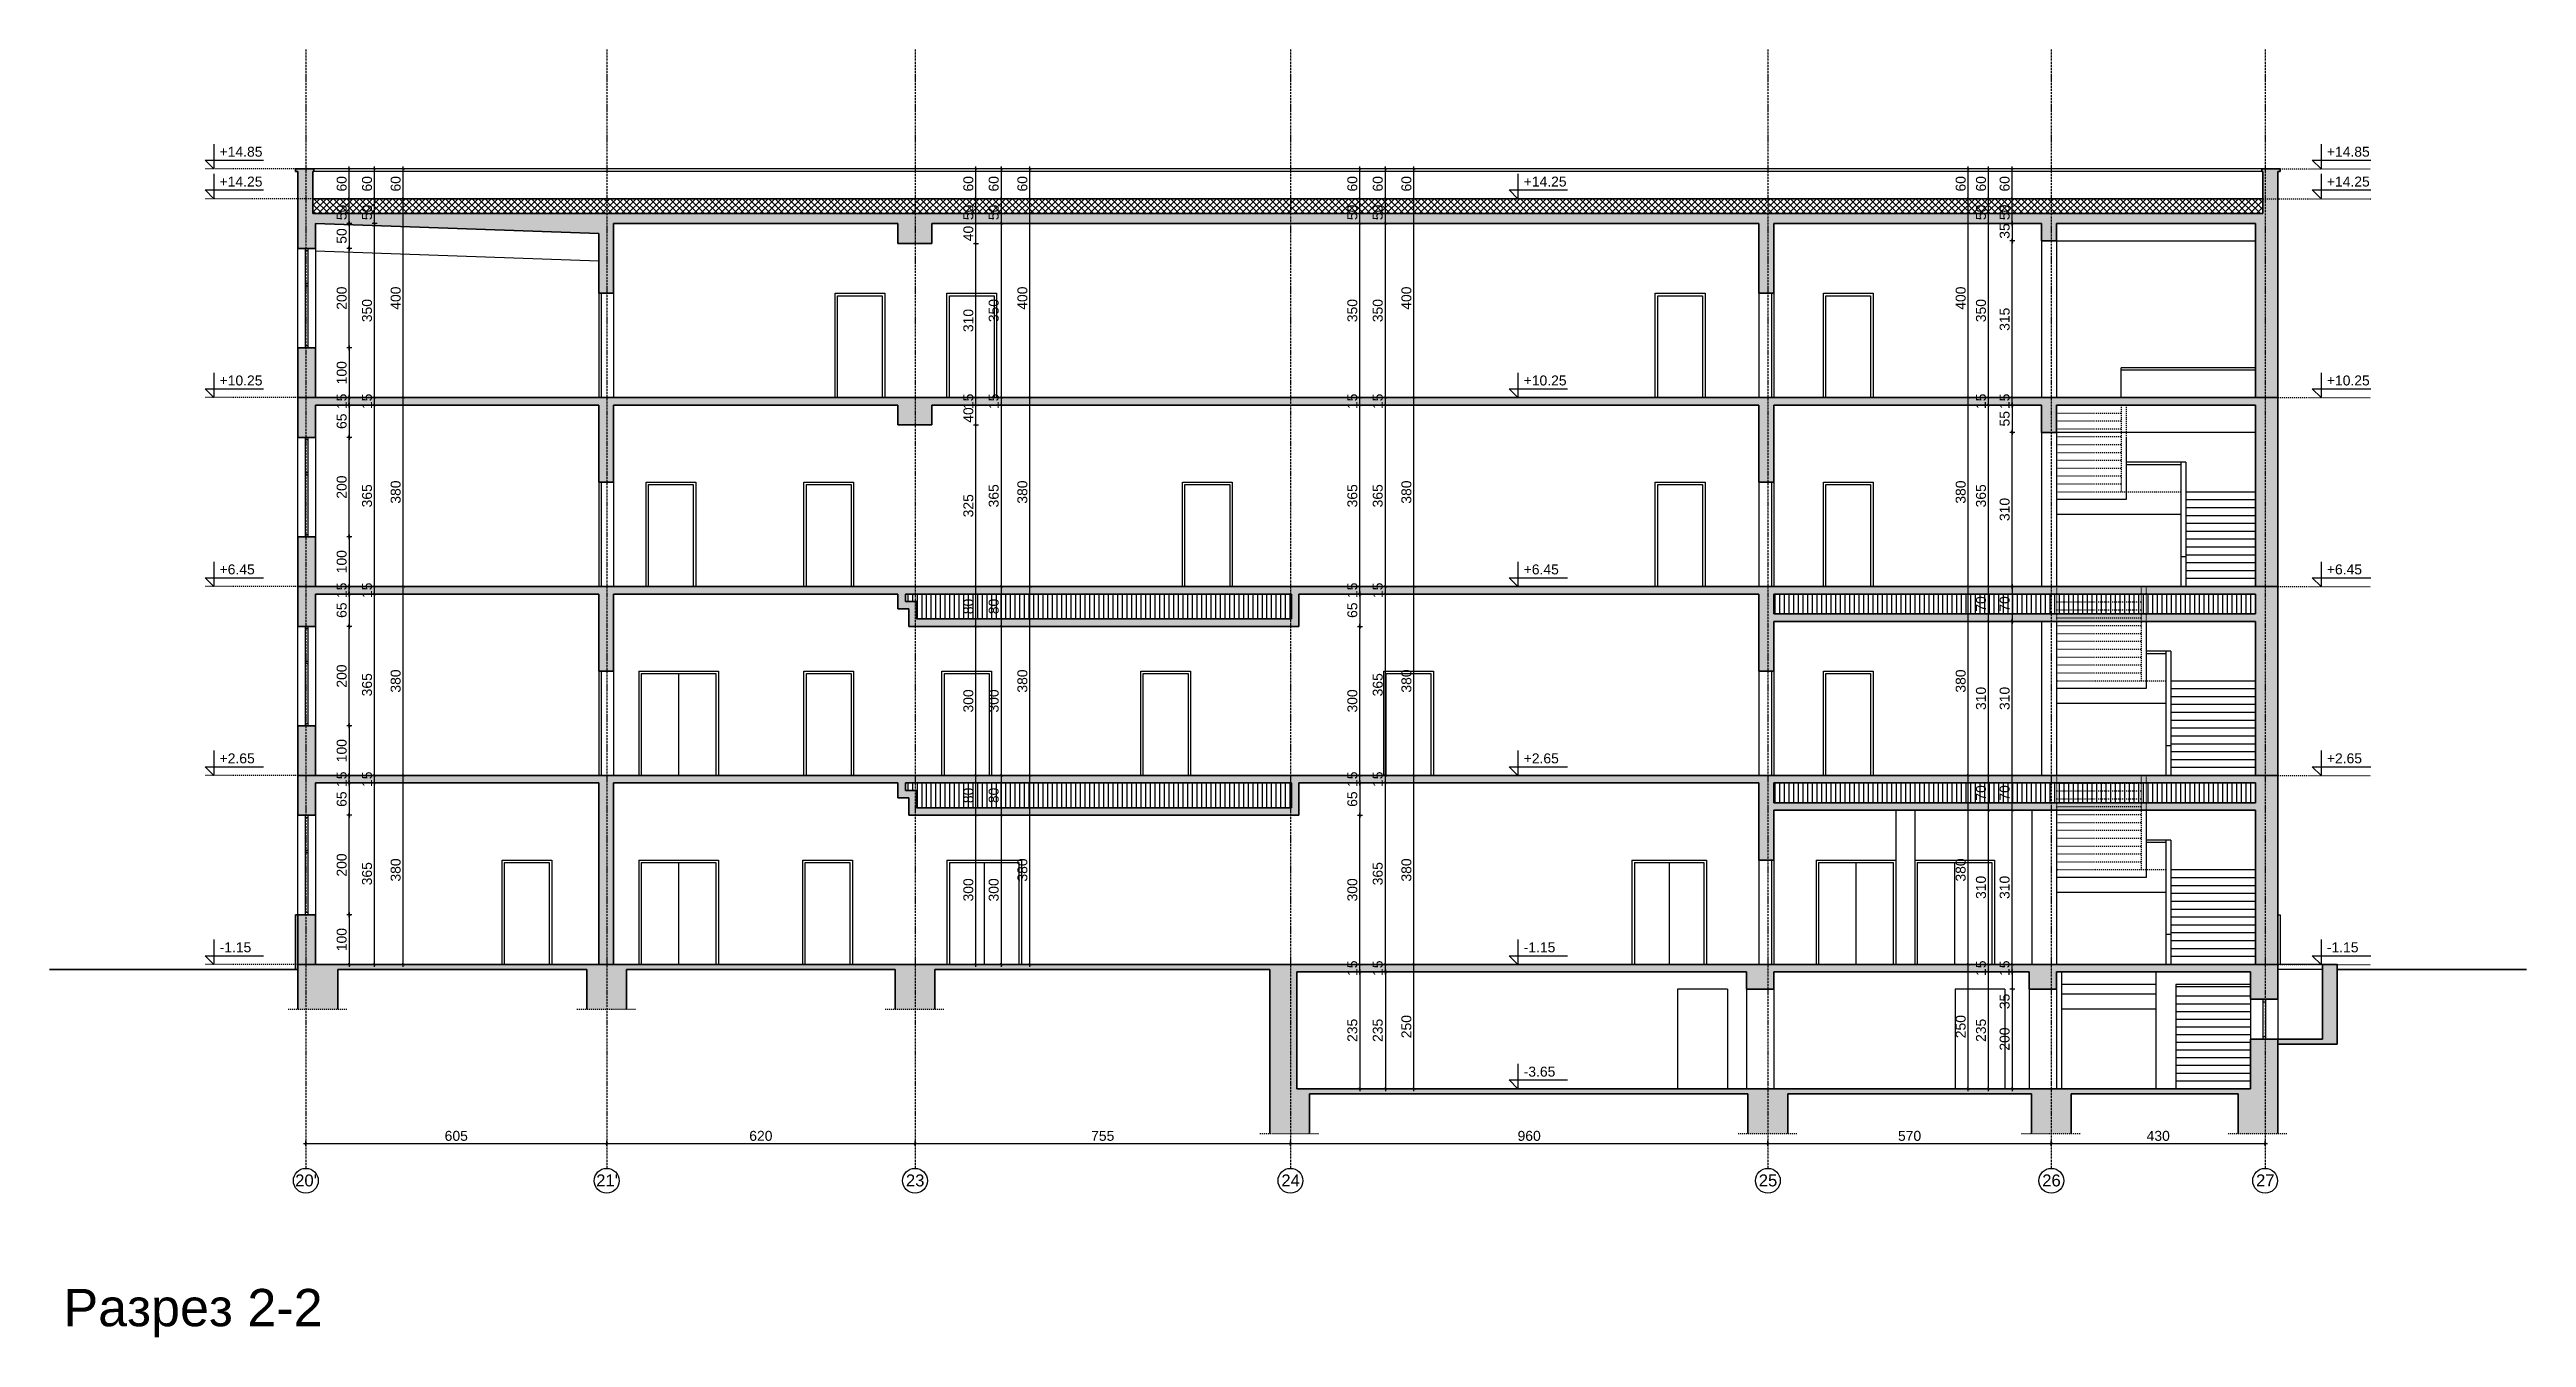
# Model space of a CAD drawing. Header units: inches. Extents: x -72385 to 39588, y -6525 to 66685.
# Drawn here: x 25939 to 30920, y 22761 to 25351 of the extents above; entities that cross this region are included whole.
import ezdxf

# ---------------------------------------------------------------- set-up
doc = ezdxf.new("R2010")
doc.units = ezdxf.units.IN
doc.header["$MEASUREMENT"] = 0
doc.linetypes.add('DashDot', pattern=[0.6, 0.4, -0.1, 0, -0.1])
doc.linetypes.add('Hidden', pattern=[0.4, 0.2, -0.2])
for name, color, linetype, lineweight in [('Надписи коти външни', 252, 'Continuous', 25), ('Надписи коти вътрешни', 252, 'Continuous', 25), ('Надписи нива', 252, 'Continuous', 25), ('Надписи Оси', 252, 'Continuous', 25), ('Оси', 252, 'DashDot', 25), ('Фасади Разрези дебело', 7, 'Continuous', 35), ('Фасади Разрези пунктир', 253, 'Hidden', 25), ('Фасади Разрези средно', 252, 'Continuous', 30), ('Фасади Разрези тънко', 253, 'Continuous', 25), ('Щрих стени', 254, 'Continuous', 25)]:
    doc.layers.add(name, color=color, linetype=linetype, lineweight=lineweight)
doc.styles.add('Arial Regular', font='arial.ttf')
doc.styles.get("Standard").update_dxf_attribs({"font": 'arial.ttf'})
doc.dimstyles.new('Annotative', dxfattribs={"dimscale": 0, "dimtxt": 20, "dimasz": 5, "dimexe": 5, "dimexo": 5, "dimgap": 5, "dimtad": 1, "dimdec": 0, "dimzin": 0, "dimdsep": 46, "dimtxsty": 'Standard', "dimblk": 'ARCHTICK', "dimcen": 5, "dimdle": 5, "dimadec": 0, "dimazin": 0, "dimtfac": 1, "dimtdec": 0, "dimtofl": 0, "dimtmove": 0, "dimatfit": 3, "dimldrblk": 'ARCHTICK', "dimfxl": 5, "dimfxlon": 1, "dimtolj": 1, "dimtzin": 0, "dimarcsym": 1})

msp = doc.modelspace()

# ---------------------------------------------------------------- texts
at = {"ltscale": 10, "insert": (26575.4, 22858.4), "char_height": 75, "width": 1216.339, "attachment_point": 2, "style": 'Arial Regular'}
msp.add_mtext('\\pxql;Разрез 2-2', dxfattribs=at)
at = {"layer": 'Надписи нива', "ltscale": 10, "char_height": 20, "width": 180.489, "attachment_point": 1, "style": 'Arial Regular'}
for s, insert in [('+14.85', (26281.3, 25155.4)), ('+14.85', (30518.8, 25155.4)), ('+14.25', (26281.3, 25095.4)), ('+14.25', (28903.7, 25095.4)), ('+14.25', (30518.8, 25095.4)), ('+10.25', (26281.3, 24695.4)), ('+10.25', (28903.7, 24695.4)), ('+10.25', (30518.8, 24695.4)), ('+6.45', (26281.3, 24315.4)), ('+6.45', (28903.7, 24315.4)), ('+6.45', (30518.8, 24315.4)), ('+2.65', (26281.3, 23935.4)), ('+2.65', (28903.7, 23935.4)), ('+2.65', (30518.8, 23935.4)), ('-1.15', (26281.3, 23555.4)), ('-1.15', (28903.7, 23555.4)), ('-1.15', (30518.8, 23555.4)), ('-3.65', (28903.7, 23305.4))]:
    msp.add_mtext(s, dxfattribs=dict(at, insert=insert))
at = {"layer": 'Надписи Оси', "ltscale": 100, "char_height": 24, "width": 27.213, "attachment_point": 1, "style": 'Arial Regular'}
for s, insert in [("\\pxqc;20'", (26441.4, 23088.6)), ("\\pxqc;21'", (27046.7, 23088.6)), ('\\pxqc;23', (27666.4, 23088.6)), ('\\pxqc;24', (28421.4, 23088.6)), ('\\pxqc;25', (29381.4, 23088.6)), ('\\pxqc;26', (29951.4, 23088.6)), ('\\pxqc;27', (30381.4, 23088.6))]:
    msp.add_mtext(s, dxfattribs=dict(at, insert=insert))

# ---------------------------------------------------------------- blocks, each defined once
blk = doc.blocks.new('_ArchTick')
at = {"color": 0, "linetype": 'ByBlock', "const_width": 0.15}
blk.add_lwpolyline([(-0.5, -0.5), (0.5, 0.5)], dxfattribs=at)
blk = doc.blocks.new('*D5229')
at = {"layer": 'Defpoints', "color": 0, "ltscale": 10, "transparency": 16777216}
for p in [(26572.6, 23610.9), (26542, 23510.9), (26572.6, 23510.9)]:
    blk.add_point(p, dxfattribs=at)
at = {"layer": 'Надписи коти вътрешни', "color": 0, "lineweight": -2, "ltscale": 10, "transparency": 16777216}
for p, q in [((26547, 23610.9), (26537, 23610.9)), ((26542, 23615.9), (26542, 23505.9)), ((26547, 23510.9), (26537, 23510.9))]:
    blk.add_line(p, q, dxfattribs=at)
at = {"layer": 'Надписи коти вътрешни', "color": 0, "lineweight": -2, "ltscale": 10, "transparency": 16777216, "xscale": 5, "yscale": 5, "zscale": 5}
for p, rotation in [((26542, 23610.9), 90), ((26542, 23510.9), 270)]:
    blk.add_blockref('_ArchTick', p, dxfattribs=dict(at, rotation=rotation))
at = {"layer": 'Надписи коти вътрешни', "color": 0, "ltscale": 10, "transparency": 16777216, "insert": (26526.8, 23560.9), "char_height": 20, "attachment_point": 5, "rotation": 90}
blk.add_mtext('\\A1;100', dxfattribs=at)
blk = doc.blocks.new('*D5228')
at = {"layer": 'Defpoints', "color": 0, "ltscale": 10, "transparency": 16777216}
for p in [(26542, 23810.9), (26572.6, 23810.9), (26572.6, 23610.9)]:
    blk.add_point(p, dxfattribs=at)
at = {"layer": 'Надписи коти вътрешни', "color": 0, "lineweight": -2, "ltscale": 10, "transparency": 16777216}
for p, q in [((26547, 23810.9), (26537, 23810.9)), ((26542, 23605.9), (26542, 23815.9)), ((26547, 23610.9), (26537, 23610.9))]:
    blk.add_line(p, q, dxfattribs=at)
at = {"layer": 'Надписи коти вътрешни', "color": 0, "lineweight": -2, "ltscale": 10, "transparency": 16777216, "xscale": 5, "yscale": 5, "zscale": 5}
for p, rotation in [((26542, 23810.9), 90), ((26542, 23610.9), 270)]:
    blk.add_blockref('_ArchTick', p, dxfattribs=dict(at, rotation=rotation))
at = {"layer": 'Надписи коти вътрешни', "color": 0, "ltscale": 10, "transparency": 16777216, "insert": (26526.8, 23710.9), "char_height": 20, "attachment_point": 5, "rotation": 90}
blk.add_mtext('\\A1;200', dxfattribs=at)
blk = doc.blocks.new('*D5227')
at = {"layer": 'Defpoints', "color": 0, "ltscale": 10, "transparency": 16777216}
for p in [(26572.6, 23875.9), (26542, 23810.9), (26572.6, 23810.9)]:
    blk.add_point(p, dxfattribs=at)
at = {"layer": 'Надписи коти вътрешни', "color": 0, "lineweight": -2, "ltscale": 10, "transparency": 16777216}
for p, q in [((26547, 23875.9), (26537, 23875.9)), ((26542, 23880.9), (26542, 23805.9)), ((26547, 23810.9), (26537, 23810.9))]:
    blk.add_line(p, q, dxfattribs=at)
at = {"layer": 'Надписи коти вътрешни', "color": 0, "lineweight": -2, "ltscale": 10, "transparency": 16777216, "xscale": 5, "yscale": 5, "zscale": 5}
for p, rotation in [((26542, 23875.9), 90), ((26542, 23810.9), 270)]:
    blk.add_blockref('_ArchTick', p, dxfattribs=dict(at, rotation=rotation))
at = {"layer": 'Надписи коти вътрешни', "color": 0, "ltscale": 10, "transparency": 16777216, "insert": (26526.8, 23843.4), "char_height": 20, "attachment_point": 5, "rotation": 90}
blk.add_mtext('\\A1;65', dxfattribs=at)
blk = doc.blocks.new('*D5226')
at = {"layer": 'Defpoints', "color": 0, "ltscale": 10, "transparency": 16777216}
for p in [(26542, 23890.9), (26572.6, 23890.9), (26572.6, 23875.9)]:
    blk.add_point(p, dxfattribs=at)
at = {"layer": 'Надписи коти вътрешни', "color": 0, "lineweight": -2, "ltscale": 10, "transparency": 16777216}
for p, q in [((26547, 23890.9), (26537, 23890.9)), ((26547, 23875.9), (26537, 23875.9)), ((26542, 23870.9), (26542, 23895.9))]:
    blk.add_line(p, q, dxfattribs=at)
at = {"layer": 'Надписи коти вътрешни', "color": 0, "lineweight": -2, "ltscale": 10, "transparency": 16777216, "xscale": 5, "yscale": 5, "zscale": 5}
for p, rotation in [((26542, 23890.9), 90), ((26542, 23875.9), 270)]:
    blk.add_blockref('_ArchTick', p, dxfattribs=dict(at, rotation=rotation))
at = {"layer": 'Надписи коти вътрешни', "color": 0, "ltscale": 10, "transparency": 16777216, "insert": (26526.8, 23883.4), "char_height": 20, "attachment_point": 5, "rotation": 90}
blk.add_mtext('\\A1;15', dxfattribs=at)
blk = doc.blocks.new('*D5225')
at = {"layer": 'Defpoints', "color": 0, "ltscale": 10, "transparency": 16777216}
for p in [(26593, 23875.9), (26671.2, 23875.9), (26671.2, 23510.9)]:
    blk.add_point(p, dxfattribs=at)
at = {"layer": 'Надписи коти вътрешни', "color": 0, "lineweight": -2, "ltscale": 10, "transparency": 16777216}
for p, q in [((26598, 23875.9), (26588, 23875.9)), ((26593, 23505.9), (26593, 23880.9)), ((26598, 23510.9), (26588, 23510.9))]:
    blk.add_line(p, q, dxfattribs=at)
at = {"layer": 'Надписи коти вътрешни', "color": 0, "lineweight": -2, "ltscale": 10, "transparency": 16777216, "xscale": 5, "yscale": 5, "zscale": 5}
for p, rotation in [((26593, 23875.9), 90), ((26593, 23510.9), 270)]:
    blk.add_blockref('_ArchTick', p, dxfattribs=dict(at, rotation=rotation))
at = {"layer": 'Надписи коти вътрешни', "color": 0, "ltscale": 10, "transparency": 16777216, "insert": (26577.8, 23693.4), "char_height": 20, "attachment_point": 5, "rotation": 90}
blk.add_mtext('\\A1;365', dxfattribs=at)
blk = doc.blocks.new('*D5224')
at = {"layer": 'Defpoints', "color": 0, "ltscale": 10, "transparency": 16777216}
for p in [(26650.7, 23890.9), (26769.7, 23890.9), (26769.7, 23510.9)]:
    blk.add_point(p, dxfattribs=at)
at = {"layer": 'Надписи коти вътрешни', "color": 0, "lineweight": -2, "ltscale": 10, "transparency": 16777216}
for p, q in [((26655.7, 23890.9), (26645.7, 23890.9)), ((26650.7, 23505.9), (26650.7, 23895.9)), ((26655.7, 23510.9), (26645.7, 23510.9))]:
    blk.add_line(p, q, dxfattribs=at)
at = {"layer": 'Надписи коти вътрешни', "color": 0, "lineweight": -2, "ltscale": 10, "transparency": 16777216, "xscale": 5, "yscale": 5, "zscale": 5}
for p, rotation in [((26650.7, 23890.9), 90), ((26650.7, 23510.9), 270)]:
    blk.add_blockref('_ArchTick', p, dxfattribs=dict(at, rotation=rotation))
at = {"layer": 'Надписи коти вътрешни', "color": 0, "ltscale": 10, "transparency": 16777216, "insert": (26635.4, 23700.9), "char_height": 20, "attachment_point": 5, "rotation": 90}
blk.add_mtext('\\A1;380', dxfattribs=at)
blk = doc.blocks.new('*D5223')
at = {"layer": 'Defpoints', "color": 0, "ltscale": 10, "transparency": 16777216}
for p in [(26593, 23890.9), (26623.7, 23890.9), (26623.7, 23875.9)]:
    blk.add_point(p, dxfattribs=at)
at = {"layer": 'Надписи коти вътрешни', "color": 0, "lineweight": -2, "ltscale": 10, "transparency": 16777216}
for p, q in [((26598, 23890.9), (26588, 23890.9)), ((26598, 23875.9), (26588, 23875.9)), ((26593, 23870.9), (26593, 23895.9))]:
    blk.add_line(p, q, dxfattribs=at)
at = {"layer": 'Надписи коти вътрешни', "color": 0, "lineweight": -2, "ltscale": 10, "transparency": 16777216, "xscale": 5, "yscale": 5, "zscale": 5}
for p, rotation in [((26593, 23890.9), 90), ((26593, 23875.9), 270)]:
    blk.add_blockref('_ArchTick', p, dxfattribs=dict(at, rotation=rotation))
at = {"layer": 'Надписи коти вътрешни', "color": 0, "ltscale": 10, "transparency": 16777216, "insert": (26577.8, 23883.4), "char_height": 20, "attachment_point": 5, "rotation": 90}
blk.add_mtext('\\A1;15', dxfattribs=at)
blk = doc.blocks.new('*D5222')
at = {"layer": 'Defpoints', "color": 0, "ltscale": 10, "transparency": 16777216}
for p in [(26572.6, 23990.9), (26542, 23890.9), (26572.6, 23890.9)]:
    blk.add_point(p, dxfattribs=at)
at = {"layer": 'Надписи коти вътрешни', "color": 0, "lineweight": -2, "ltscale": 10, "transparency": 16777216}
for p, q in [((26547, 23990.9), (26537, 23990.9)), ((26542, 23995.9), (26542, 23885.9)), ((26547, 23890.9), (26537, 23890.9))]:
    blk.add_line(p, q, dxfattribs=at)
at = {"layer": 'Надписи коти вътрешни', "color": 0, "lineweight": -2, "ltscale": 10, "transparency": 16777216, "xscale": 5, "yscale": 5, "zscale": 5}
for p, rotation in [((26542, 23990.9), 90), ((26542, 23890.9), 270)]:
    blk.add_blockref('_ArchTick', p, dxfattribs=dict(at, rotation=rotation))
at = {"layer": 'Надписи коти вътрешни', "color": 0, "ltscale": 10, "transparency": 16777216, "insert": (26526.8, 23940.9), "char_height": 20, "attachment_point": 5, "rotation": 90}
blk.add_mtext('\\A1;100', dxfattribs=at)
blk = doc.blocks.new('*D5221')
at = {"layer": 'Defpoints', "color": 0, "ltscale": 10, "transparency": 16777216}
for p in [(26542, 24190.9), (26572.6, 24190.9), (26572.6, 23990.9)]:
    blk.add_point(p, dxfattribs=at)
at = {"layer": 'Надписи коти вътрешни', "color": 0, "lineweight": -2, "ltscale": 10, "transparency": 16777216}
for p, q in [((26547, 24190.9), (26537, 24190.9)), ((26542, 23985.9), (26542, 24195.9)), ((26547, 23990.9), (26537, 23990.9))]:
    blk.add_line(p, q, dxfattribs=at)
at = {"layer": 'Надписи коти вътрешни', "color": 0, "lineweight": -2, "ltscale": 10, "transparency": 16777216, "xscale": 5, "yscale": 5, "zscale": 5}
for p, rotation in [((26542, 24190.9), 90), ((26542, 23990.9), 270)]:
    blk.add_blockref('_ArchTick', p, dxfattribs=dict(at, rotation=rotation))
at = {"layer": 'Надписи коти вътрешни', "color": 0, "ltscale": 10, "transparency": 16777216, "insert": (26526.8, 24090.9), "char_height": 20, "attachment_point": 5, "rotation": 90}
blk.add_mtext('\\A1;200', dxfattribs=at)
blk = doc.blocks.new('*D5220')
at = {"layer": 'Defpoints', "color": 0, "ltscale": 10, "transparency": 16777216}
for p in [(26572.6, 24255.9), (26542, 24190.9), (26572.6, 24190.9)]:
    blk.add_point(p, dxfattribs=at)
at = {"layer": 'Надписи коти вътрешни', "color": 0, "lineweight": -2, "ltscale": 10, "transparency": 16777216}
for p, q in [((26542, 24260.9), (26542, 24185.9)), ((26547, 24255.9), (26537, 24255.9)), ((26547, 24190.9), (26537, 24190.9))]:
    blk.add_line(p, q, dxfattribs=at)
at = {"layer": 'Надписи коти вътрешни', "color": 0, "lineweight": -2, "ltscale": 10, "transparency": 16777216, "xscale": 5, "yscale": 5, "zscale": 5}
for p, rotation in [((26542, 24255.9), 90), ((26542, 24190.9), 270)]:
    blk.add_blockref('_ArchTick', p, dxfattribs=dict(at, rotation=rotation))
at = {"layer": 'Надписи коти вътрешни', "color": 0, "ltscale": 10, "transparency": 16777216, "insert": (26526.8, 24223.4), "char_height": 20, "attachment_point": 5, "rotation": 90}
blk.add_mtext('\\A1;65', dxfattribs=at)
blk = doc.blocks.new('*D5219')
at = {"layer": 'Defpoints', "color": 0, "ltscale": 10, "transparency": 16777216}
for p in [(26542, 24270.9), (26572.6, 24270.9), (26572.6, 24255.9)]:
    blk.add_point(p, dxfattribs=at)
at = {"layer": 'Надписи коти вътрешни', "color": 0, "lineweight": -2, "ltscale": 10, "transparency": 16777216}
for p, q in [((26547, 24270.9), (26537, 24270.9)), ((26542, 24250.9), (26542, 24275.9)), ((26547, 24255.9), (26537, 24255.9))]:
    blk.add_line(p, q, dxfattribs=at)
at = {"layer": 'Надписи коти вътрешни', "color": 0, "lineweight": -2, "ltscale": 10, "transparency": 16777216, "xscale": 5, "yscale": 5, "zscale": 5}
for p, rotation in [((26542, 24270.9), 90), ((26542, 24255.9), 270)]:
    blk.add_blockref('_ArchTick', p, dxfattribs=dict(at, rotation=rotation))
at = {"layer": 'Надписи коти вътрешни', "color": 0, "ltscale": 10, "transparency": 16777216, "insert": (26526.8, 24263.4), "char_height": 20, "attachment_point": 5, "rotation": 90}
blk.add_mtext('\\A1;15', dxfattribs=at)
blk = doc.blocks.new('*D5218')
at = {"layer": 'Defpoints', "color": 0, "ltscale": 10, "transparency": 16777216}
for p in [(26593, 24255.9), (26671.2, 24255.9), (26671.2, 23890.9)]:
    blk.add_point(p, dxfattribs=at)
at = {"layer": 'Надписи коти вътрешни', "color": 0, "lineweight": -2, "ltscale": 10, "transparency": 16777216}
for p, q in [((26593, 23885.9), (26593, 24260.9)), ((26598, 24255.9), (26588, 24255.9)), ((26598, 23890.9), (26588, 23890.9))]:
    blk.add_line(p, q, dxfattribs=at)
at = {"layer": 'Надписи коти вътрешни', "color": 0, "lineweight": -2, "ltscale": 10, "transparency": 16777216, "xscale": 5, "yscale": 5, "zscale": 5}
for p, rotation in [((26593, 24255.9), 90), ((26593, 23890.9), 270)]:
    blk.add_blockref('_ArchTick', p, dxfattribs=dict(at, rotation=rotation))
at = {"layer": 'Надписи коти вътрешни', "color": 0, "ltscale": 10, "transparency": 16777216, "insert": (26577.8, 24073.4), "char_height": 20, "attachment_point": 5, "rotation": 90}
blk.add_mtext('\\A1;365', dxfattribs=at)
blk = doc.blocks.new('*D5217')
at = {"layer": 'Defpoints', "color": 0, "ltscale": 10, "transparency": 16777216}
for p in [(26650.7, 24270.9), (26769.7, 24270.9), (26769.7, 23890.9)]:
    blk.add_point(p, dxfattribs=at)
at = {"layer": 'Надписи коти вътрешни', "color": 0, "lineweight": -2, "ltscale": 10, "transparency": 16777216}
for p, q in [((26655.7, 24270.9), (26645.7, 24270.9)), ((26650.7, 23885.9), (26650.7, 24275.9)), ((26655.7, 23890.9), (26645.7, 23890.9))]:
    blk.add_line(p, q, dxfattribs=at)
at = {"layer": 'Надписи коти вътрешни', "color": 0, "lineweight": -2, "ltscale": 10, "transparency": 16777216, "xscale": 5, "yscale": 5, "zscale": 5}
for p, rotation in [((26650.7, 24270.9), 90), ((26650.7, 23890.9), 270)]:
    blk.add_blockref('_ArchTick', p, dxfattribs=dict(at, rotation=rotation))
at = {"layer": 'Надписи коти вътрешни', "color": 0, "ltscale": 10, "transparency": 16777216, "insert": (26635.4, 24080.9), "char_height": 20, "attachment_point": 5, "rotation": 90}
blk.add_mtext('\\A1;380', dxfattribs=at)
blk = doc.blocks.new('*D5216')
at = {"layer": 'Defpoints', "color": 0, "ltscale": 10, "transparency": 16777216}
for p in [(26593, 24270.9), (26623.7, 24270.9), (26623.7, 24255.9)]:
    blk.add_point(p, dxfattribs=at)
at = {"layer": 'Надписи коти вътрешни', "color": 0, "lineweight": -2, "ltscale": 10, "transparency": 16777216}
for p, q in [((26598, 24270.9), (26588, 24270.9)), ((26593, 24250.9), (26593, 24275.9)), ((26598, 24255.9), (26588, 24255.9))]:
    blk.add_line(p, q, dxfattribs=at)
at = {"layer": 'Надписи коти вътрешни', "color": 0, "lineweight": -2, "ltscale": 10, "transparency": 16777216, "xscale": 5, "yscale": 5, "zscale": 5}
for p, rotation in [((26593, 24270.9), 90), ((26593, 24255.9), 270)]:
    blk.add_blockref('_ArchTick', p, dxfattribs=dict(at, rotation=rotation))
at = {"layer": 'Надписи коти вътрешни', "color": 0, "ltscale": 10, "transparency": 16777216, "insert": (26577.8, 24263.4), "char_height": 20, "attachment_point": 5, "rotation": 90}
blk.add_mtext('\\A1;15', dxfattribs=at)
blk = doc.blocks.new('*D5215')
at = {"layer": 'Defpoints', "color": 0, "ltscale": 10, "transparency": 16777216}
for p in [(26572.6, 24370.9), (26542, 24270.9), (26572.6, 24270.9)]:
    blk.add_point(p, dxfattribs=at)
at = {"layer": 'Надписи коти вътрешни', "color": 0, "lineweight": -2, "ltscale": 10, "transparency": 16777216}
for p, q in [((26547, 24370.9), (26537, 24370.9)), ((26542, 24375.9), (26542, 24265.9)), ((26547, 24270.9), (26537, 24270.9))]:
    blk.add_line(p, q, dxfattribs=at)
at = {"layer": 'Надписи коти вътрешни', "color": 0, "lineweight": -2, "ltscale": 10, "transparency": 16777216, "xscale": 5, "yscale": 5, "zscale": 5}
for p, rotation in [((26542, 24370.9), 90), ((26542, 24270.9), 270)]:
    blk.add_blockref('_ArchTick', p, dxfattribs=dict(at, rotation=rotation))
at = {"layer": 'Надписи коти вътрешни', "color": 0, "ltscale": 10, "transparency": 16777216, "insert": (26526.8, 24320.9), "char_height": 20, "attachment_point": 5, "rotation": 90}
blk.add_mtext('\\A1;100', dxfattribs=at)
blk = doc.blocks.new('*D5214')
at = {"layer": 'Defpoints', "color": 0, "ltscale": 10, "transparency": 16777216}
for p in [(26542, 24570.9), (26572.6, 24570.9), (26572.6, 24370.9)]:
    blk.add_point(p, dxfattribs=at)
at = {"layer": 'Надписи коти вътрешни', "color": 0, "lineweight": -2, "ltscale": 10, "transparency": 16777216}
for p, q in [((26547, 24570.9), (26537, 24570.9)), ((26542, 24365.9), (26542, 24575.9)), ((26547, 24370.9), (26537, 24370.9))]:
    blk.add_line(p, q, dxfattribs=at)
at = {"layer": 'Надписи коти вътрешни', "color": 0, "lineweight": -2, "ltscale": 10, "transparency": 16777216, "xscale": 5, "yscale": 5, "zscale": 5}
for p, rotation in [((26542, 24570.9), 90), ((26542, 24370.9), 270)]:
    blk.add_blockref('_ArchTick', p, dxfattribs=dict(at, rotation=rotation))
at = {"layer": 'Надписи коти вътрешни', "color": 0, "ltscale": 10, "transparency": 16777216, "insert": (26526.8, 24470.9), "char_height": 20, "attachment_point": 5, "rotation": 90}
blk.add_mtext('\\A1;200', dxfattribs=at)
blk = doc.blocks.new('*D5213')
at = {"layer": 'Defpoints', "color": 0, "ltscale": 10, "transparency": 16777216}
for p in [(26572.6, 24635.9), (26542, 24570.9), (26572.6, 24570.9)]:
    blk.add_point(p, dxfattribs=at)
at = {"layer": 'Надписи коти вътрешни', "color": 0, "lineweight": -2, "ltscale": 10, "transparency": 16777216}
for p, q in [((26547, 24635.9), (26537, 24635.9)), ((26542, 24640.9), (26542, 24565.9)), ((26547, 24570.9), (26537, 24570.9))]:
    blk.add_line(p, q, dxfattribs=at)
at = {"layer": 'Надписи коти вътрешни', "color": 0, "lineweight": -2, "ltscale": 10, "transparency": 16777216, "xscale": 5, "yscale": 5, "zscale": 5}
for p, rotation in [((26542, 24635.9), 90), ((26542, 24570.9), 270)]:
    blk.add_blockref('_ArchTick', p, dxfattribs=dict(at, rotation=rotation))
at = {"layer": 'Надписи коти вътрешни', "color": 0, "ltscale": 10, "transparency": 16777216, "insert": (26526.8, 24603.4), "char_height": 20, "attachment_point": 5, "rotation": 90}
blk.add_mtext('\\A1;65', dxfattribs=at)
blk = doc.blocks.new('*D5212')
at = {"layer": 'Defpoints', "color": 0, "ltscale": 10, "transparency": 16777216}
for p in [(26542, 24650.9), (26572.6, 24650.9), (26572.6, 24635.9)]:
    blk.add_point(p, dxfattribs=at)
at = {"layer": 'Надписи коти вътрешни', "color": 0, "lineweight": -2, "ltscale": 10, "transparency": 16777216}
for p, q in [((26542, 24630.9), (26542, 24655.9)), ((26547, 24650.9), (26537, 24650.9)), ((26547, 24635.9), (26537, 24635.9))]:
    blk.add_line(p, q, dxfattribs=at)
at = {"layer": 'Надписи коти вътрешни', "color": 0, "lineweight": -2, "ltscale": 10, "transparency": 16777216, "xscale": 5, "yscale": 5, "zscale": 5}
for p, rotation in [((26542, 24650.9), 90), ((26542, 24635.9), 270)]:
    blk.add_blockref('_ArchTick', p, dxfattribs=dict(at, rotation=rotation))
at = {"layer": 'Надписи коти вътрешни', "color": 0, "ltscale": 10, "transparency": 16777216, "insert": (26526.8, 24643.4), "char_height": 20, "attachment_point": 5, "rotation": 90}
blk.add_mtext('\\A1;15', dxfattribs=at)
blk = doc.blocks.new('*D5211')
at = {"layer": 'Defpoints', "color": 0, "ltscale": 10, "transparency": 16777216}
for p in [(26593, 24635.9), (26671.2, 24635.9), (26671.2, 24270.9)]:
    blk.add_point(p, dxfattribs=at)
at = {"layer": 'Надписи коти вътрешни', "color": 0, "lineweight": -2, "ltscale": 10, "transparency": 16777216}
for p, q in [((26598, 24635.9), (26588, 24635.9)), ((26593, 24265.9), (26593, 24640.9)), ((26598, 24270.9), (26588, 24270.9))]:
    blk.add_line(p, q, dxfattribs=at)
at = {"layer": 'Надписи коти вътрешни', "color": 0, "lineweight": -2, "ltscale": 10, "transparency": 16777216, "xscale": 5, "yscale": 5, "zscale": 5}
for p, rotation in [((26593, 24635.9), 90), ((26593, 24270.9), 270)]:
    blk.add_blockref('_ArchTick', p, dxfattribs=dict(at, rotation=rotation))
at = {"layer": 'Надписи коти вътрешни', "color": 0, "ltscale": 10, "transparency": 16777216, "insert": (26577.8, 24453.4), "char_height": 20, "attachment_point": 5, "rotation": 90}
blk.add_mtext('\\A1;365', dxfattribs=at)
blk = doc.blocks.new('*D5210')
at = {"layer": 'Defpoints', "color": 0, "ltscale": 10, "transparency": 16777216}
for p in [(26650.7, 24650.9), (26769.7, 24650.9), (26769.7, 24270.9)]:
    blk.add_point(p, dxfattribs=at)
at = {"layer": 'Надписи коти вътрешни', "color": 0, "lineweight": -2, "ltscale": 10, "transparency": 16777216}
for p, q in [((26650.7, 24265.9), (26650.7, 24655.9)), ((26655.7, 24650.9), (26645.7, 24650.9)), ((26655.7, 24270.9), (26645.7, 24270.9))]:
    blk.add_line(p, q, dxfattribs=at)
at = {"layer": 'Надписи коти вътрешни', "color": 0, "lineweight": -2, "ltscale": 10, "transparency": 16777216, "xscale": 5, "yscale": 5, "zscale": 5}
for p, rotation in [((26650.7, 24650.9), 90), ((26650.7, 24270.9), 270)]:
    blk.add_blockref('_ArchTick', p, dxfattribs=dict(at, rotation=rotation))
at = {"layer": 'Надписи коти вътрешни', "color": 0, "ltscale": 10, "transparency": 16777216, "insert": (26635.4, 24460.9), "char_height": 20, "attachment_point": 5, "rotation": 90}
blk.add_mtext('\\A1;380', dxfattribs=at)
blk = doc.blocks.new('*D5209')
at = {"layer": 'Defpoints', "color": 0, "ltscale": 10, "transparency": 16777216}
for p in [(26593, 24650.9), (26621, 24650.9), (26631.7, 24635.9)]:
    blk.add_point(p, dxfattribs=at)
at = {"layer": 'Надписи коти вътрешни', "color": 0, "lineweight": -2, "ltscale": 10, "transparency": 16777216}
for p, q in [((26593, 24630.9), (26593, 24655.9)), ((26598, 24650.9), (26588, 24650.9)), ((26598, 24635.9), (26588, 24635.9))]:
    blk.add_line(p, q, dxfattribs=at)
at = {"layer": 'Надписи коти вътрешни', "color": 0, "lineweight": -2, "ltscale": 10, "transparency": 16777216, "xscale": 5, "yscale": 5, "zscale": 5}
for p, rotation in [((26593, 24650.9), 90), ((26593, 24635.9), 270)]:
    blk.add_blockref('_ArchTick', p, dxfattribs=dict(at, rotation=rotation))
at = {"layer": 'Надписи коти вътрешни', "color": 0, "ltscale": 10, "transparency": 16777216, "insert": (26577.8, 24643.4), "char_height": 20, "attachment_point": 5, "rotation": 90}
blk.add_mtext('\\A1;15', dxfattribs=at)
blk = doc.blocks.new('*D5208')
at = {"layer": 'Defpoints', "color": 0, "ltscale": 10, "transparency": 16777216}
for p in [(26572.6, 24750.9), (26542, 24650.9), (26572.6, 24650.9)]:
    blk.add_point(p, dxfattribs=at)
at = {"layer": 'Надписи коти вътрешни', "color": 0, "lineweight": -2, "ltscale": 10, "transparency": 16777216}
for p, q in [((26542, 24755.9), (26542, 24645.9)), ((26547, 24750.9), (26537, 24750.9)), ((26547, 24650.9), (26537, 24650.9))]:
    blk.add_line(p, q, dxfattribs=at)
at = {"layer": 'Надписи коти вътрешни', "color": 0, "lineweight": -2, "ltscale": 10, "transparency": 16777216, "xscale": 5, "yscale": 5, "zscale": 5}
for p, rotation in [((26542, 24750.9), 90), ((26542, 24650.9), 270)]:
    blk.add_blockref('_ArchTick', p, dxfattribs=dict(at, rotation=rotation))
at = {"layer": 'Надписи коти вътрешни', "color": 0, "ltscale": 10, "transparency": 16777216, "insert": (26526.8, 24700.9), "char_height": 20, "attachment_point": 5, "rotation": 90}
blk.add_mtext('\\A1;100', dxfattribs=at)
blk = doc.blocks.new('*D5207')
at = {"layer": 'Defpoints', "color": 0, "ltscale": 10, "transparency": 16777216}
for p in [(26542, 24950.9), (26572.6, 24950.9), (26572.6, 24750.9)]:
    blk.add_point(p, dxfattribs=at)
at = {"layer": 'Надписи коти вътрешни', "color": 0, "lineweight": -2, "ltscale": 10, "transparency": 16777216}
for p, q in [((26542, 24745.9), (26542, 24955.9)), ((26547, 24950.9), (26537, 24950.9)), ((26547, 24750.9), (26537, 24750.9))]:
    blk.add_line(p, q, dxfattribs=at)
at = {"layer": 'Надписи коти вътрешни', "color": 0, "lineweight": -2, "ltscale": 10, "transparency": 16777216, "xscale": 5, "yscale": 5, "zscale": 5}
for p, rotation in [((26542, 24950.9), 90), ((26542, 24750.9), 270)]:
    blk.add_blockref('_ArchTick', p, dxfattribs=dict(at, rotation=rotation))
at = {"layer": 'Надписи коти вътрешни', "color": 0, "ltscale": 10, "transparency": 16777216, "insert": (26526.8, 24850.9), "char_height": 20, "attachment_point": 5, "rotation": 90}
blk.add_mtext('\\A1;200', dxfattribs=at)
blk = doc.blocks.new('*D5206')
at = {"layer": 'Defpoints', "color": 0, "ltscale": 10, "transparency": 16777216}
for p in [(26572.6, 25000.9), (26542, 24950.9), (26572.6, 24950.9)]:
    blk.add_point(p, dxfattribs=at)
at = {"layer": 'Надписи коти вътрешни', "color": 0, "lineweight": -2, "ltscale": 10, "transparency": 16777216}
for p, q in [((26542, 25005.9), (26542, 24945.9)), ((26547, 25000.9), (26537, 25000.9)), ((26547, 24950.9), (26537, 24950.9))]:
    blk.add_line(p, q, dxfattribs=at)
at = {"layer": 'Надписи коти вътрешни', "color": 0, "lineweight": -2, "ltscale": 10, "transparency": 16777216, "xscale": 5, "yscale": 5, "zscale": 5}
for p, rotation in [((26542, 25000.9), 90), ((26542, 24950.9), 270)]:
    blk.add_blockref('_ArchTick', p, dxfattribs=dict(at, rotation=rotation))
at = {"layer": 'Надписи коти вътрешни', "color": 0, "ltscale": 10, "transparency": 16777216, "insert": (26526.8, 24975.9), "char_height": 20, "attachment_point": 5, "rotation": 90}
blk.add_mtext('\\A1;50', dxfattribs=at)
blk = doc.blocks.new('*D5205')
at = {"layer": 'Defpoints', "color": 0, "ltscale": 10, "transparency": 16777216}
for p in [(26542, 25050.9), (26572.6, 25050.9), (26572.6, 25000.9)]:
    blk.add_point(p, dxfattribs=at)
at = {"layer": 'Надписи коти вътрешни', "color": 0, "lineweight": -2, "ltscale": 10, "transparency": 16777216}
for p, q in [((26542, 24995.9), (26542, 25055.9)), ((26547, 25050.9), (26537, 25050.9)), ((26547, 25000.9), (26537, 25000.9))]:
    blk.add_line(p, q, dxfattribs=at)
at = {"layer": 'Надписи коти вътрешни', "color": 0, "lineweight": -2, "ltscale": 10, "transparency": 16777216, "xscale": 5, "yscale": 5, "zscale": 5}
for p, rotation in [((26542, 25050.9), 90), ((26542, 25000.9), 270)]:
    blk.add_blockref('_ArchTick', p, dxfattribs=dict(at, rotation=rotation))
at = {"layer": 'Надписи коти вътрешни', "color": 0, "ltscale": 10, "transparency": 16777216, "insert": (26526.8, 25023.4), "char_height": 20, "attachment_point": 5, "rotation": 90}
blk.add_mtext('\\A1;50', dxfattribs=at)
blk = doc.blocks.new('*D5204')
at = {"layer": 'Defpoints', "color": 0, "ltscale": 10, "transparency": 16777216}
for p in [(26593, 25000.9), (26671.2, 25000.9), (26671.2, 24650.9)]:
    blk.add_point(p, dxfattribs=at)
at = {"layer": 'Надписи коти вътрешни', "color": 0, "lineweight": -2, "ltscale": 10, "transparency": 16777216}
for p, q in [((26593, 24645.9), (26593, 25005.9)), ((26598, 25000.9), (26588, 25000.9)), ((26598, 24650.9), (26588, 24650.9))]:
    blk.add_line(p, q, dxfattribs=at)
at = {"layer": 'Надписи коти вътрешни', "color": 0, "lineweight": -2, "ltscale": 10, "transparency": 16777216, "xscale": 5, "yscale": 5, "zscale": 5}
for p, rotation in [((26593, 25000.9), 90), ((26593, 24650.9), 270)]:
    blk.add_blockref('_ArchTick', p, dxfattribs=dict(at, rotation=rotation))
at = {"layer": 'Надписи коти вътрешни', "color": 0, "ltscale": 10, "transparency": 16777216, "insert": (26577.8, 24825.9), "char_height": 20, "attachment_point": 5, "rotation": 90}
blk.add_mtext('\\A1;350', dxfattribs=at)
blk = doc.blocks.new('*D5203')
at = {"layer": 'Defpoints', "color": 0, "ltscale": 10, "transparency": 16777216}
for p in [(26650.7, 25050.9), (26769.7, 25050.9), (26769.7, 24650.9)]:
    blk.add_point(p, dxfattribs=at)
at = {"layer": 'Надписи коти вътрешни', "color": 0, "lineweight": -2, "ltscale": 10, "transparency": 16777216}
for p, q in [((26650.7, 24645.9), (26650.7, 25055.9)), ((26655.7, 25050.9), (26645.7, 25050.9)), ((26655.7, 24650.9), (26645.7, 24650.9))]:
    blk.add_line(p, q, dxfattribs=at)
at = {"layer": 'Надписи коти вътрешни', "color": 0, "lineweight": -2, "ltscale": 10, "transparency": 16777216, "xscale": 5, "yscale": 5, "zscale": 5}
for p, rotation in [((26650.7, 25050.9), 90), ((26650.7, 24650.9), 270)]:
    blk.add_blockref('_ArchTick', p, dxfattribs=dict(at, rotation=rotation))
at = {"layer": 'Надписи коти вътрешни', "color": 0, "ltscale": 10, "transparency": 16777216, "insert": (26635.4, 24850.9), "char_height": 20, "attachment_point": 5, "rotation": 90}
blk.add_mtext('\\A1;400', dxfattribs=at)
blk = doc.blocks.new('*D5202')
at = {"layer": 'Defpoints', "color": 0, "ltscale": 10, "transparency": 16777216}
for p in [(26593, 25050.9), (26671.2, 25050.9), (26671.2, 25000.9)]:
    blk.add_point(p, dxfattribs=at)
at = {"layer": 'Надписи коти вътрешни', "color": 0, "lineweight": -2, "ltscale": 10, "transparency": 16777216}
for p, q in [((26593, 24995.9), (26593, 25055.9)), ((26598, 25050.9), (26588, 25050.9)), ((26598, 25000.9), (26588, 25000.9))]:
    blk.add_line(p, q, dxfattribs=at)
at = {"layer": 'Надписи коти вътрешни', "color": 0, "lineweight": -2, "ltscale": 10, "transparency": 16777216, "xscale": 5, "yscale": 5, "zscale": 5}
for p, rotation in [((26593, 25050.9), 90), ((26593, 25000.9), 270)]:
    blk.add_blockref('_ArchTick', p, dxfattribs=dict(at, rotation=rotation))
at = {"layer": 'Надписи коти вътрешни', "color": 0, "ltscale": 10, "transparency": 16777216, "insert": (26577.8, 25023.4), "char_height": 20, "attachment_point": 5, "rotation": 90}
blk.add_mtext('\\A1;50', dxfattribs=at)
blk = doc.blocks.new('*D5201')
at = {"layer": 'Defpoints', "color": 0, "ltscale": 10, "transparency": 16777216}
for p in [(26542, 25110.9), (26572.6, 25110.9), (26572.6, 25050.9)]:
    blk.add_point(p, dxfattribs=at)
at = {"layer": 'Надписи коти вътрешни', "color": 0, "lineweight": -2, "ltscale": 10, "transparency": 16777216}
for p, q in [((26547, 25110.9), (26537, 25110.9)), ((26542, 25045.9), (26542, 25115.9)), ((26547, 25050.9), (26537, 25050.9))]:
    blk.add_line(p, q, dxfattribs=at)
at = {"layer": 'Надписи коти вътрешни', "color": 0, "lineweight": -2, "ltscale": 10, "transparency": 16777216, "xscale": 5, "yscale": 5, "zscale": 5}
for p, rotation in [((26542, 25110.9), 90), ((26542, 25050.9), 270)]:
    blk.add_blockref('_ArchTick', p, dxfattribs=dict(at, rotation=rotation))
at = {"layer": 'Надписи коти вътрешни', "color": 0, "ltscale": 10, "transparency": 16777216, "insert": (26526.8, 25080.9), "char_height": 20, "attachment_point": 5, "rotation": 90}
blk.add_mtext('\\A1;60', dxfattribs=at)
blk = doc.blocks.new('*D5200')
at = {"layer": 'Defpoints', "color": 0, "ltscale": 10, "transparency": 16777216}
for p in [(26593, 25110.9), (26671.2, 25110.9), (26671.2, 25050.9)]:
    blk.add_point(p, dxfattribs=at)
at = {"layer": 'Надписи коти вътрешни', "color": 0, "lineweight": -2, "ltscale": 10, "transparency": 16777216}
for p, q in [((26598, 25110.9), (26588, 25110.9)), ((26593, 25045.9), (26593, 25115.9)), ((26598, 25050.9), (26588, 25050.9))]:
    blk.add_line(p, q, dxfattribs=at)
at = {"layer": 'Надписи коти вътрешни', "color": 0, "lineweight": -2, "ltscale": 10, "transparency": 16777216, "xscale": 5, "yscale": 5, "zscale": 5}
for p, rotation in [((26593, 25110.9), 90), ((26593, 25050.9), 270)]:
    blk.add_blockref('_ArchTick', p, dxfattribs=dict(at, rotation=rotation))
at = {"layer": 'Надписи коти вътрешни', "color": 0, "ltscale": 10, "transparency": 16777216, "insert": (26577.8, 25080.9), "char_height": 20, "attachment_point": 5, "rotation": 90}
blk.add_mtext('\\A1;60', dxfattribs=at)
blk = doc.blocks.new('*D5199')
at = {"layer": 'Defpoints', "color": 0, "ltscale": 10, "transparency": 16777216}
for p in [(26650.7, 25110.9), (26769.7, 25110.9), (26769.7, 25050.9)]:
    blk.add_point(p, dxfattribs=at)
at = {"layer": 'Надписи коти вътрешни', "color": 0, "lineweight": -2, "ltscale": 10, "transparency": 16777216}
for p, q in [((26655.7, 25110.9), (26645.7, 25110.9)), ((26650.7, 25045.9), (26650.7, 25115.9)), ((26655.7, 25050.9), (26645.7, 25050.9))]:
    blk.add_line(p, q, dxfattribs=at)
at = {"layer": 'Надписи коти вътрешни', "color": 0, "lineweight": -2, "ltscale": 10, "transparency": 16777216, "xscale": 5, "yscale": 5, "zscale": 5}
for p, rotation in [((26650.7, 25110.9), 90), ((26650.7, 25050.9), 270)]:
    blk.add_blockref('_ArchTick', p, dxfattribs=dict(at, rotation=rotation))
at = {"layer": 'Надписи коти вътрешни', "color": 0, "ltscale": 10, "transparency": 16777216, "insert": (26635.4, 25080.9), "char_height": 20, "attachment_point": 5, "rotation": 90}
blk.add_mtext('\\A1;60', dxfattribs=at)
blk = doc.blocks.new('*D5198')
at = {"layer": 'Defpoints', "color": 0, "ltscale": 10, "transparency": 16777216}
for p in [(28451.8, 23810.9), (28574.4, 23810.9), (28470.1, 23510.9)]:
    blk.add_point(p, dxfattribs=at)
at = {"layer": 'Надписи коти вътрешни', "color": 0, "lineweight": -2, "ltscale": 10, "transparency": 16777216}
for p, q in [((28569.4, 23810.9), (28579.4, 23810.9)), ((28574.4, 23505.9), (28574.4, 23815.9)), ((28569.4, 23510.9), (28579.4, 23510.9))]:
    blk.add_line(p, q, dxfattribs=at)
at = {"layer": 'Надписи коти вътрешни', "color": 0, "lineweight": -2, "ltscale": 10, "transparency": 16777216, "xscale": 5, "yscale": 5, "zscale": 5}
for p, rotation in [((28574.4, 23810.9), 90), ((28574.4, 23510.9), 270)]:
    blk.add_blockref('_ArchTick', p, dxfattribs=dict(at, rotation=rotation))
at = {"layer": 'Надписи коти вътрешни', "color": 0, "ltscale": 10, "transparency": 16777216, "insert": (28559.2, 23660.9), "char_height": 20, "attachment_point": 5, "rotation": 90}
blk.add_mtext('\\A1;300', dxfattribs=at)
blk = doc.blocks.new('*D5197')
at = {"layer": 'Defpoints', "color": 0, "ltscale": 10, "transparency": 16777216}
for p in [(28451.8, 23875.9), (28451.8, 23810.9), (28574.4, 23810.9)]:
    blk.add_point(p, dxfattribs=at)
at = {"layer": 'Надписи коти вътрешни', "color": 0, "lineweight": -2, "ltscale": 10, "transparency": 16777216}
for p, q in [((28569.4, 23875.9), (28579.4, 23875.9)), ((28574.4, 23880.9), (28574.4, 23805.9)), ((28569.4, 23810.9), (28579.4, 23810.9))]:
    blk.add_line(p, q, dxfattribs=at)
at = {"layer": 'Надписи коти вътрешни', "color": 0, "lineweight": -2, "ltscale": 10, "transparency": 16777216, "xscale": 5, "yscale": 5, "zscale": 5}
for p, rotation in [((28574.4, 23875.9), 90), ((28574.4, 23810.9), 270)]:
    blk.add_blockref('_ArchTick', p, dxfattribs=dict(at, rotation=rotation))
at = {"layer": 'Надписи коти вътрешни', "color": 0, "ltscale": 10, "transparency": 16777216, "insert": (28559.2, 23843.4), "char_height": 20, "attachment_point": 5, "rotation": 90}
blk.add_mtext('\\A1;65', dxfattribs=at)
blk = doc.blocks.new('*D5196')
at = {"layer": 'Defpoints', "color": 0, "ltscale": 10, "transparency": 16777216}
for p in [(28574.4, 23890.9), (28605.1, 23890.9), (28605.1, 23875.9)]:
    blk.add_point(p, dxfattribs=at)
at = {"layer": 'Надписи коти вътрешни', "color": 0, "lineweight": -2, "ltscale": 10, "transparency": 16777216}
for p, q in [((28579.4, 23890.9), (28569.4, 23890.9)), ((28579.4, 23875.9), (28569.4, 23875.9)), ((28574.4, 23870.9), (28574.4, 23895.9))]:
    blk.add_line(p, q, dxfattribs=at)
at = {"layer": 'Надписи коти вътрешни', "color": 0, "lineweight": -2, "ltscale": 10, "transparency": 16777216, "xscale": 5, "yscale": 5, "zscale": 5}
for p, rotation in [((28574.4, 23890.9), 90), ((28574.4, 23875.9), 270)]:
    blk.add_blockref('_ArchTick', p, dxfattribs=dict(at, rotation=rotation))
at = {"layer": 'Надписи коти вътрешни', "color": 0, "ltscale": 10, "transparency": 16777216, "insert": (28559.2, 23883.4), "char_height": 20, "attachment_point": 5, "rotation": 90}
blk.add_mtext('\\A1;15', dxfattribs=at)
blk = doc.blocks.new('*D5195')
at = {"layer": 'Defpoints', "color": 0, "ltscale": 10, "transparency": 16777216}
for p in [(28625.5, 23875.9), (28703.7, 23875.9), (28703.7, 23510.9)]:
    blk.add_point(p, dxfattribs=at)
at = {"layer": 'Надписи коти вътрешни', "color": 0, "lineweight": -2, "ltscale": 10, "transparency": 16777216}
for p, q in [((28630.5, 23875.9), (28620.5, 23875.9)), ((28625.5, 23505.9), (28625.5, 23880.9)), ((28630.5, 23510.9), (28620.5, 23510.9))]:
    blk.add_line(p, q, dxfattribs=at)
at = {"layer": 'Надписи коти вътрешни', "color": 0, "lineweight": -2, "ltscale": 10, "transparency": 16777216, "xscale": 5, "yscale": 5, "zscale": 5}
for p, rotation in [((28625.5, 23875.9), 90), ((28625.5, 23510.9), 270)]:
    blk.add_blockref('_ArchTick', p, dxfattribs=dict(at, rotation=rotation))
at = {"layer": 'Надписи коти вътрешни', "color": 0, "ltscale": 10, "transparency": 16777216, "insert": (28610.3, 23693.4), "char_height": 20, "attachment_point": 5, "rotation": 90}
blk.add_mtext('\\A1;365', dxfattribs=at)
blk = doc.blocks.new('*D5194')
at = {"layer": 'Defpoints', "color": 0, "ltscale": 10, "transparency": 16777216}
for p in [(28683.1, 23890.9), (28802.2, 23890.9), (28802.2, 23510.9)]:
    blk.add_point(p, dxfattribs=at)
at = {"layer": 'Надписи коти вътрешни', "color": 0, "lineweight": -2, "ltscale": 10, "transparency": 16777216}
for p, q in [((28688.1, 23890.9), (28678.1, 23890.9)), ((28683.1, 23505.9), (28683.1, 23895.9)), ((28688.1, 23510.9), (28678.1, 23510.9))]:
    blk.add_line(p, q, dxfattribs=at)
at = {"layer": 'Надписи коти вътрешни', "color": 0, "lineweight": -2, "ltscale": 10, "transparency": 16777216, "xscale": 5, "yscale": 5, "zscale": 5}
for p, rotation in [((28683.1, 23890.9), 90), ((28683.1, 23510.9), 270)]:
    blk.add_blockref('_ArchTick', p, dxfattribs=dict(at, rotation=rotation))
at = {"layer": 'Надписи коти вътрешни', "color": 0, "ltscale": 10, "transparency": 16777216, "insert": (28667.9, 23700.9), "char_height": 20, "attachment_point": 5, "rotation": 90}
blk.add_mtext('\\A1;380', dxfattribs=at)
blk = doc.blocks.new('*D5193')
at = {"layer": 'Defpoints', "color": 0, "ltscale": 10, "transparency": 16777216}
for p in [(28625.5, 23890.9), (28656.1, 23890.9), (28656.1, 23875.9)]:
    blk.add_point(p, dxfattribs=at)
at = {"layer": 'Надписи коти вътрешни', "color": 0, "lineweight": -2, "ltscale": 10, "transparency": 16777216}
for p, q in [((28630.5, 23890.9), (28620.5, 23890.9)), ((28630.5, 23875.9), (28620.5, 23875.9)), ((28625.5, 23870.9), (28625.5, 23895.9))]:
    blk.add_line(p, q, dxfattribs=at)
at = {"layer": 'Надписи коти вътрешни', "color": 0, "lineweight": -2, "ltscale": 10, "transparency": 16777216, "xscale": 5, "yscale": 5, "zscale": 5}
for p, rotation in [((28625.5, 23890.9), 90), ((28625.5, 23875.9), 270)]:
    blk.add_blockref('_ArchTick', p, dxfattribs=dict(at, rotation=rotation))
at = {"layer": 'Надписи коти вътрешни', "color": 0, "ltscale": 10, "transparency": 16777216, "insert": (28610.3, 23883.4), "char_height": 20, "attachment_point": 5, "rotation": 90}
blk.add_mtext('\\A1;15', dxfattribs=at)
blk = doc.blocks.new('*D5192')
at = {"layer": 'Defpoints', "color": 0, "ltscale": 10, "transparency": 16777216}
for p in [(28451.8, 24190.9), (28574.4, 24190.9), (28514.9, 23890.9)]:
    blk.add_point(p, dxfattribs=at)
at = {"layer": 'Надписи коти вътрешни', "color": 0, "lineweight": -2, "ltscale": 10, "transparency": 16777216}
for p, q in [((28569.4, 24190.9), (28579.4, 24190.9)), ((28574.4, 23885.9), (28574.4, 24195.9)), ((28569.4, 23890.9), (28579.4, 23890.9))]:
    blk.add_line(p, q, dxfattribs=at)
at = {"layer": 'Надписи коти вътрешни', "color": 0, "lineweight": -2, "ltscale": 10, "transparency": 16777216, "xscale": 5, "yscale": 5, "zscale": 5}
for p, rotation in [((28574.4, 24190.9), 90), ((28574.4, 23890.9), 270)]:
    blk.add_blockref('_ArchTick', p, dxfattribs=dict(at, rotation=rotation))
at = {"layer": 'Надписи коти вътрешни', "color": 0, "ltscale": 10, "transparency": 16777216, "insert": (28559.2, 24040.9), "char_height": 20, "attachment_point": 5, "rotation": 90}
blk.add_mtext('\\A1;300', dxfattribs=at)
blk = doc.blocks.new('*D5191')
at = {"layer": 'Defpoints', "color": 0, "ltscale": 10, "transparency": 16777216}
for p in [(28451.8, 24255.9), (28451.8, 24190.9), (28574.4, 24190.9)]:
    blk.add_point(p, dxfattribs=at)
at = {"layer": 'Надписи коти вътрешни', "color": 0, "lineweight": -2, "ltscale": 10, "transparency": 16777216}
for p, q in [((28574.4, 24260.9), (28574.4, 24185.9)), ((28569.4, 24255.9), (28579.4, 24255.9)), ((28569.4, 24190.9), (28579.4, 24190.9))]:
    blk.add_line(p, q, dxfattribs=at)
at = {"layer": 'Надписи коти вътрешни', "color": 0, "lineweight": -2, "ltscale": 10, "transparency": 16777216, "xscale": 5, "yscale": 5, "zscale": 5}
for p, rotation in [((28574.4, 24255.9), 90), ((28574.4, 24190.9), 270)]:
    blk.add_blockref('_ArchTick', p, dxfattribs=dict(at, rotation=rotation))
at = {"layer": 'Надписи коти вътрешни', "color": 0, "ltscale": 10, "transparency": 16777216, "insert": (28559.2, 24223.4), "char_height": 20, "attachment_point": 5, "rotation": 90}
blk.add_mtext('\\A1;65', dxfattribs=at)
blk = doc.blocks.new('*D5190')
at = {"layer": 'Defpoints', "color": 0, "ltscale": 10, "transparency": 16777216}
for p in [(28574.4, 24270.9), (28605.1, 24270.9), (28605.1, 24255.9)]:
    blk.add_point(p, dxfattribs=at)
at = {"layer": 'Надписи коти вътрешни', "color": 0, "lineweight": -2, "ltscale": 10, "transparency": 16777216}
for p, q in [((28579.4, 24270.9), (28569.4, 24270.9)), ((28574.4, 24250.9), (28574.4, 24275.9)), ((28579.4, 24255.9), (28569.4, 24255.9))]:
    blk.add_line(p, q, dxfattribs=at)
at = {"layer": 'Надписи коти вътрешни', "color": 0, "lineweight": -2, "ltscale": 10, "transparency": 16777216, "xscale": 5, "yscale": 5, "zscale": 5}
for p, rotation in [((28574.4, 24270.9), 90), ((28574.4, 24255.9), 270)]:
    blk.add_blockref('_ArchTick', p, dxfattribs=dict(at, rotation=rotation))
at = {"layer": 'Надписи коти вътрешни', "color": 0, "ltscale": 10, "transparency": 16777216, "insert": (28559.2, 24263.4), "char_height": 20, "attachment_point": 5, "rotation": 90}
blk.add_mtext('\\A1;15', dxfattribs=at)
blk = doc.blocks.new('*D5189')
at = {"layer": 'Defpoints', "color": 0, "ltscale": 10, "transparency": 16777216}
for p in [(28625.5, 24255.9), (28703.7, 24255.9), (28703.7, 23890.9)]:
    blk.add_point(p, dxfattribs=at)
at = {"layer": 'Надписи коти вътрешни', "color": 0, "lineweight": -2, "ltscale": 10, "transparency": 16777216}
for p, q in [((28625.5, 23885.9), (28625.5, 24260.9)), ((28630.5, 24255.9), (28620.5, 24255.9)), ((28630.5, 23890.9), (28620.5, 23890.9))]:
    blk.add_line(p, q, dxfattribs=at)
at = {"layer": 'Надписи коти вътрешни', "color": 0, "lineweight": -2, "ltscale": 10, "transparency": 16777216, "xscale": 5, "yscale": 5, "zscale": 5}
for p, rotation in [((28625.5, 24255.9), 90), ((28625.5, 23890.9), 270)]:
    blk.add_blockref('_ArchTick', p, dxfattribs=dict(at, rotation=rotation))
at = {"layer": 'Надписи коти вътрешни', "color": 0, "ltscale": 10, "transparency": 16777216, "insert": (28610.3, 24073.4), "char_height": 20, "attachment_point": 5, "rotation": 90}
blk.add_mtext('\\A1;365', dxfattribs=at)
blk = doc.blocks.new('*D5188')
at = {"layer": 'Defpoints', "color": 0, "ltscale": 10, "transparency": 16777216}
for p in [(28683.1, 24270.9), (28802.2, 24270.9), (28802.2, 23890.9)]:
    blk.add_point(p, dxfattribs=at)
at = {"layer": 'Надписи коти вътрешни', "color": 0, "lineweight": -2, "ltscale": 10, "transparency": 16777216}
for p, q in [((28688.1, 24270.9), (28678.1, 24270.9)), ((28683.1, 23885.9), (28683.1, 24275.9)), ((28688.1, 23890.9), (28678.1, 23890.9))]:
    blk.add_line(p, q, dxfattribs=at)
at = {"layer": 'Надписи коти вътрешни', "color": 0, "lineweight": -2, "ltscale": 10, "transparency": 16777216, "xscale": 5, "yscale": 5, "zscale": 5}
for p, rotation in [((28683.1, 24270.9), 90), ((28683.1, 23890.9), 270)]:
    blk.add_blockref('_ArchTick', p, dxfattribs=dict(at, rotation=rotation))
at = {"layer": 'Надписи коти вътрешни', "color": 0, "ltscale": 10, "transparency": 16777216, "insert": (28667.9, 24080.9), "char_height": 20, "attachment_point": 5, "rotation": 90}
blk.add_mtext('\\A1;380', dxfattribs=at)
blk = doc.blocks.new('*D5187')
at = {"layer": 'Defpoints', "color": 0, "ltscale": 10, "transparency": 16777216}
for p in [(28625.5, 24270.9), (28656.1, 24270.9), (28656.1, 24255.9)]:
    blk.add_point(p, dxfattribs=at)
at = {"layer": 'Надписи коти вътрешни', "color": 0, "lineweight": -2, "ltscale": 10, "transparency": 16777216}
for p, q in [((28630.5, 24270.9), (28620.5, 24270.9)), ((28625.5, 24250.9), (28625.5, 24275.9)), ((28630.5, 24255.9), (28620.5, 24255.9))]:
    blk.add_line(p, q, dxfattribs=at)
at = {"layer": 'Надписи коти вътрешни', "color": 0, "lineweight": -2, "ltscale": 10, "transparency": 16777216, "xscale": 5, "yscale": 5, "zscale": 5}
for p, rotation in [((28625.5, 24270.9), 90), ((28625.5, 24255.9), 270)]:
    blk.add_blockref('_ArchTick', p, dxfattribs=dict(at, rotation=rotation))
at = {"layer": 'Надписи коти вътрешни', "color": 0, "ltscale": 10, "transparency": 16777216, "insert": (28610.3, 24263.4), "char_height": 20, "attachment_point": 5, "rotation": 90}
blk.add_mtext('\\A1;15', dxfattribs=at)
blk = doc.blocks.new('*D5186')
at = {"layer": 'Defpoints', "color": 0, "ltscale": 10, "transparency": 16777216}
for p in [(28520, 24635.9), (28574.4, 24635.9), (28482.4, 24270.9)]:
    blk.add_point(p, dxfattribs=at)
at = {"layer": 'Надписи коти вътрешни', "color": 0, "lineweight": -2, "ltscale": 10, "transparency": 16777216}
for p, q in [((28569.4, 24635.9), (28579.4, 24635.9)), ((28574.4, 24265.9), (28574.4, 24640.9)), ((28569.4, 24270.9), (28579.4, 24270.9))]:
    blk.add_line(p, q, dxfattribs=at)
at = {"layer": 'Надписи коти вътрешни', "color": 0, "lineweight": -2, "ltscale": 10, "transparency": 16777216, "xscale": 5, "yscale": 5, "zscale": 5}
for p, rotation in [((28574.4, 24635.9), 90), ((28574.4, 24270.9), 270)]:
    blk.add_blockref('_ArchTick', p, dxfattribs=dict(at, rotation=rotation))
at = {"layer": 'Надписи коти вътрешни', "color": 0, "ltscale": 10, "transparency": 16777216, "insert": (28559.2, 24453.4), "char_height": 20, "attachment_point": 5, "rotation": 90}
blk.add_mtext('\\A1;365', dxfattribs=at)
blk = doc.blocks.new('*D5185')
at = {"layer": 'Defpoints', "color": 0, "ltscale": 10, "transparency": 16777216}
for p in [(28574.4, 24650.9), (28605.1, 24650.9), (28605.1, 24635.9)]:
    blk.add_point(p, dxfattribs=at)
at = {"layer": 'Надписи коти вътрешни', "color": 0, "lineweight": -2, "ltscale": 10, "transparency": 16777216}
for p, q in [((28574.4, 24630.9), (28574.4, 24655.9)), ((28579.4, 24650.9), (28569.4, 24650.9)), ((28579.4, 24635.9), (28569.4, 24635.9))]:
    blk.add_line(p, q, dxfattribs=at)
at = {"layer": 'Надписи коти вътрешни', "color": 0, "lineweight": -2, "ltscale": 10, "transparency": 16777216, "xscale": 5, "yscale": 5, "zscale": 5}
for p, rotation in [((28574.4, 24650.9), 90), ((28574.4, 24635.9), 270)]:
    blk.add_blockref('_ArchTick', p, dxfattribs=dict(at, rotation=rotation))
at = {"layer": 'Надписи коти вътрешни', "color": 0, "ltscale": 10, "transparency": 16777216, "insert": (28559.2, 24643.4), "char_height": 20, "attachment_point": 5, "rotation": 90}
blk.add_mtext('\\A1;15', dxfattribs=at)
blk = doc.blocks.new('*D5184')
at = {"layer": 'Defpoints', "color": 0, "ltscale": 10, "transparency": 16777216}
for p in [(28625.5, 24635.9), (28703.7, 24635.9), (28703.7, 24270.9)]:
    blk.add_point(p, dxfattribs=at)
at = {"layer": 'Надписи коти вътрешни', "color": 0, "lineweight": -2, "ltscale": 10, "transparency": 16777216}
for p, q in [((28630.5, 24635.9), (28620.5, 24635.9)), ((28625.5, 24265.9), (28625.5, 24640.9)), ((28630.5, 24270.9), (28620.5, 24270.9))]:
    blk.add_line(p, q, dxfattribs=at)
at = {"layer": 'Надписи коти вътрешни', "color": 0, "lineweight": -2, "ltscale": 10, "transparency": 16777216, "xscale": 5, "yscale": 5, "zscale": 5}
for p, rotation in [((28625.5, 24635.9), 90), ((28625.5, 24270.9), 270)]:
    blk.add_blockref('_ArchTick', p, dxfattribs=dict(at, rotation=rotation))
at = {"layer": 'Надписи коти вътрешни', "color": 0, "ltscale": 10, "transparency": 16777216, "insert": (28610.3, 24453.4), "char_height": 20, "attachment_point": 5, "rotation": 90}
blk.add_mtext('\\A1;365', dxfattribs=at)
blk = doc.blocks.new('*D5183')
at = {"layer": 'Defpoints', "color": 0, "ltscale": 10, "transparency": 16777216}
for p in [(28683.1, 24650.9), (28802.2, 24650.9), (28802.2, 24270.9)]:
    blk.add_point(p, dxfattribs=at)
at = {"layer": 'Надписи коти вътрешни', "color": 0, "lineweight": -2, "ltscale": 10, "transparency": 16777216}
for p, q in [((28683.1, 24265.9), (28683.1, 24655.9)), ((28688.1, 24650.9), (28678.1, 24650.9)), ((28688.1, 24270.9), (28678.1, 24270.9))]:
    blk.add_line(p, q, dxfattribs=at)
at = {"layer": 'Надписи коти вътрешни', "color": 0, "lineweight": -2, "ltscale": 10, "transparency": 16777216, "xscale": 5, "yscale": 5, "zscale": 5}
for p, rotation in [((28683.1, 24650.9), 90), ((28683.1, 24270.9), 270)]:
    blk.add_blockref('_ArchTick', p, dxfattribs=dict(at, rotation=rotation))
at = {"layer": 'Надписи коти вътрешни', "color": 0, "ltscale": 10, "transparency": 16777216, "insert": (28667.9, 24460.9), "char_height": 20, "attachment_point": 5, "rotation": 90}
blk.add_mtext('\\A1;380', dxfattribs=at)
blk = doc.blocks.new('*D5182')
at = {"layer": 'Defpoints', "color": 0, "ltscale": 10, "transparency": 16777216}
for p in [(28625.5, 24650.9), (28653.5, 24650.9), (28664.2, 24635.9)]:
    blk.add_point(p, dxfattribs=at)
at = {"layer": 'Надписи коти вътрешни', "color": 0, "lineweight": -2, "ltscale": 10, "transparency": 16777216}
for p, q in [((28625.5, 24630.9), (28625.5, 24655.9)), ((28630.5, 24650.9), (28620.5, 24650.9)), ((28630.5, 24635.9), (28620.5, 24635.9))]:
    blk.add_line(p, q, dxfattribs=at)
at = {"layer": 'Надписи коти вътрешни', "color": 0, "lineweight": -2, "ltscale": 10, "transparency": 16777216, "xscale": 5, "yscale": 5, "zscale": 5}
for p, rotation in [((28625.5, 24650.9), 90), ((28625.5, 24635.9), 270)]:
    blk.add_blockref('_ArchTick', p, dxfattribs=dict(at, rotation=rotation))
at = {"layer": 'Надписи коти вътрешни', "color": 0, "ltscale": 10, "transparency": 16777216, "insert": (28610.3, 24643.4), "char_height": 20, "attachment_point": 5, "rotation": 90}
blk.add_mtext('\\A1;15', dxfattribs=at)
blk = doc.blocks.new('*D5181')
at = {"layer": 'Defpoints', "color": 0, "ltscale": 10, "transparency": 16777216}
for p in [(28526, 25000.9), (28574.4, 25000.9), (28511.1, 24650.9)]:
    blk.add_point(p, dxfattribs=at)
at = {"layer": 'Надписи коти вътрешни', "color": 0, "lineweight": -2, "ltscale": 10, "transparency": 16777216}
for p, q in [((28574.4, 24645.9), (28574.4, 25005.9)), ((28569.4, 25000.9), (28579.4, 25000.9)), ((28569.4, 24650.9), (28579.4, 24650.9))]:
    blk.add_line(p, q, dxfattribs=at)
at = {"layer": 'Надписи коти вътрешни', "color": 0, "lineweight": -2, "ltscale": 10, "transparency": 16777216, "xscale": 5, "yscale": 5, "zscale": 5}
for p, rotation in [((28574.4, 25000.9), 90), ((28574.4, 24650.9), 270)]:
    blk.add_blockref('_ArchTick', p, dxfattribs=dict(at, rotation=rotation))
at = {"layer": 'Надписи коти вътрешни', "color": 0, "ltscale": 10, "transparency": 16777216, "insert": (28559.2, 24825.9), "char_height": 20, "attachment_point": 5, "rotation": 90}
blk.add_mtext('\\A1;350', dxfattribs=at)
blk = doc.blocks.new('*D5180')
at = {"layer": 'Defpoints', "color": 0, "ltscale": 10, "transparency": 16777216}
for p in [(28574.4, 25050.9), (28605.1, 25050.9), (28605.1, 25000.9)]:
    blk.add_point(p, dxfattribs=at)
at = {"layer": 'Надписи коти вътрешни', "color": 0, "lineweight": -2, "ltscale": 10, "transparency": 16777216}
for p, q in [((28574.4, 24995.9), (28574.4, 25055.9)), ((28579.4, 25050.9), (28569.4, 25050.9)), ((28579.4, 25000.9), (28569.4, 25000.9))]:
    blk.add_line(p, q, dxfattribs=at)
at = {"layer": 'Надписи коти вътрешни', "color": 0, "lineweight": -2, "ltscale": 10, "transparency": 16777216, "xscale": 5, "yscale": 5, "zscale": 5}
for p, rotation in [((28574.4, 25050.9), 90), ((28574.4, 25000.9), 270)]:
    blk.add_blockref('_ArchTick', p, dxfattribs=dict(at, rotation=rotation))
at = {"layer": 'Надписи коти вътрешни', "color": 0, "ltscale": 10, "transparency": 16777216, "insert": (28559.2, 25023.4), "char_height": 20, "attachment_point": 5, "rotation": 90}
blk.add_mtext('\\A1;50', dxfattribs=at)
blk = doc.blocks.new('*D5179')
at = {"layer": 'Defpoints', "color": 0, "ltscale": 10, "transparency": 16777216}
for p in [(28625.5, 25000.9), (28703.7, 25000.9), (28703.7, 24650.9)]:
    blk.add_point(p, dxfattribs=at)
at = {"layer": 'Надписи коти вътрешни', "color": 0, "lineweight": -2, "ltscale": 10, "transparency": 16777216}
for p, q in [((28625.5, 24645.9), (28625.5, 25005.9)), ((28630.5, 25000.9), (28620.5, 25000.9)), ((28630.5, 24650.9), (28620.5, 24650.9))]:
    blk.add_line(p, q, dxfattribs=at)
at = {"layer": 'Надписи коти вътрешни', "color": 0, "lineweight": -2, "ltscale": 10, "transparency": 16777216, "xscale": 5, "yscale": 5, "zscale": 5}
for p, rotation in [((28625.5, 25000.9), 90), ((28625.5, 24650.9), 270)]:
    blk.add_blockref('_ArchTick', p, dxfattribs=dict(at, rotation=rotation))
at = {"layer": 'Надписи коти вътрешни', "color": 0, "ltscale": 10, "transparency": 16777216, "insert": (28610.3, 24825.9), "char_height": 20, "attachment_point": 5, "rotation": 90}
blk.add_mtext('\\A1;350', dxfattribs=at)
blk = doc.blocks.new('*D5178')
at = {"layer": 'Defpoints', "color": 0, "ltscale": 10, "transparency": 16777216}
for p in [(28683.1, 25050.9), (28802.2, 25050.9), (28802.2, 24650.9)]:
    blk.add_point(p, dxfattribs=at)
at = {"layer": 'Надписи коти вътрешни', "color": 0, "lineweight": -2, "ltscale": 10, "transparency": 16777216}
for p, q in [((28683.1, 24645.9), (28683.1, 25055.9)), ((28688.1, 25050.9), (28678.1, 25050.9)), ((28688.1, 24650.9), (28678.1, 24650.9))]:
    blk.add_line(p, q, dxfattribs=at)
at = {"layer": 'Надписи коти вътрешни', "color": 0, "lineweight": -2, "ltscale": 10, "transparency": 16777216, "xscale": 5, "yscale": 5, "zscale": 5}
for p, rotation in [((28683.1, 25050.9), 90), ((28683.1, 24650.9), 270)]:
    blk.add_blockref('_ArchTick', p, dxfattribs=dict(at, rotation=rotation))
at = {"layer": 'Надписи коти вътрешни', "color": 0, "ltscale": 10, "transparency": 16777216, "insert": (28667.9, 24850.9), "char_height": 20, "attachment_point": 5, "rotation": 90}
blk.add_mtext('\\A1;400', dxfattribs=at)
blk = doc.blocks.new('*D5177')
at = {"layer": 'Defpoints', "color": 0, "ltscale": 10, "transparency": 16777216}
for p in [(28625.5, 25050.9), (28703.7, 25050.9), (28703.7, 25000.9)]:
    blk.add_point(p, dxfattribs=at)
at = {"layer": 'Надписи коти вътрешни', "color": 0, "lineweight": -2, "ltscale": 10, "transparency": 16777216}
for p, q in [((28625.5, 24995.9), (28625.5, 25055.9)), ((28630.5, 25050.9), (28620.5, 25050.9)), ((28630.5, 25000.9), (28620.5, 25000.9))]:
    blk.add_line(p, q, dxfattribs=at)
at = {"layer": 'Надписи коти вътрешни', "color": 0, "lineweight": -2, "ltscale": 10, "transparency": 16777216, "xscale": 5, "yscale": 5, "zscale": 5}
for p, rotation in [((28625.5, 25050.9), 90), ((28625.5, 25000.9), 270)]:
    blk.add_blockref('_ArchTick', p, dxfattribs=dict(at, rotation=rotation))
at = {"layer": 'Надписи коти вътрешни', "color": 0, "ltscale": 10, "transparency": 16777216, "insert": (28610.3, 25023.4), "char_height": 20, "attachment_point": 5, "rotation": 90}
blk.add_mtext('\\A1;50', dxfattribs=at)
blk = doc.blocks.new('*D5176')
at = {"layer": 'Defpoints', "color": 0, "ltscale": 10, "transparency": 16777216}
for p in [(28574.4, 25110.9), (28605.1, 25110.9), (28605.1, 25050.9)]:
    blk.add_point(p, dxfattribs=at)
at = {"layer": 'Надписи коти вътрешни', "color": 0, "lineweight": -2, "ltscale": 10, "transparency": 16777216}
for p, q in [((28579.4, 25110.9), (28569.4, 25110.9)), ((28574.4, 25045.9), (28574.4, 25115.9)), ((28579.4, 25050.9), (28569.4, 25050.9))]:
    blk.add_line(p, q, dxfattribs=at)
at = {"layer": 'Надписи коти вътрешни', "color": 0, "lineweight": -2, "ltscale": 10, "transparency": 16777216, "xscale": 5, "yscale": 5, "zscale": 5}
for p, rotation in [((28574.4, 25110.9), 90), ((28574.4, 25050.9), 270)]:
    blk.add_blockref('_ArchTick', p, dxfattribs=dict(at, rotation=rotation))
at = {"layer": 'Надписи коти вътрешни', "color": 0, "ltscale": 10, "transparency": 16777216, "insert": (28559.2, 25080.9), "char_height": 20, "attachment_point": 5, "rotation": 90}
blk.add_mtext('\\A1;60', dxfattribs=at)
blk = doc.blocks.new('*D5175')
at = {"layer": 'Defpoints', "color": 0, "ltscale": 10, "transparency": 16777216}
for p in [(28625.5, 25110.9), (28703.7, 25110.9), (28703.7, 25050.9)]:
    blk.add_point(p, dxfattribs=at)
at = {"layer": 'Надписи коти вътрешни', "color": 0, "lineweight": -2, "ltscale": 10, "transparency": 16777216}
for p, q in [((28630.5, 25110.9), (28620.5, 25110.9)), ((28625.5, 25045.9), (28625.5, 25115.9)), ((28630.5, 25050.9), (28620.5, 25050.9))]:
    blk.add_line(p, q, dxfattribs=at)
at = {"layer": 'Надписи коти вътрешни', "color": 0, "lineweight": -2, "ltscale": 10, "transparency": 16777216, "xscale": 5, "yscale": 5, "zscale": 5}
for p, rotation in [((28625.5, 25110.9), 90), ((28625.5, 25050.9), 270)]:
    blk.add_blockref('_ArchTick', p, dxfattribs=dict(at, rotation=rotation))
at = {"layer": 'Надписи коти вътрешни', "color": 0, "ltscale": 10, "transparency": 16777216, "insert": (28610.3, 25080.9), "char_height": 20, "attachment_point": 5, "rotation": 90}
blk.add_mtext('\\A1;60', dxfattribs=at)
blk = doc.blocks.new('*D5174')
at = {"layer": 'Defpoints', "color": 0, "ltscale": 10, "transparency": 16777216}
for p in [(28683.1, 25110.9), (28802.2, 25110.9), (28802.2, 25050.9)]:
    blk.add_point(p, dxfattribs=at)
at = {"layer": 'Надписи коти вътрешни', "color": 0, "lineweight": -2, "ltscale": 10, "transparency": 16777216}
for p, q in [((28688.1, 25110.9), (28678.1, 25110.9)), ((28683.1, 25045.9), (28683.1, 25115.9)), ((28688.1, 25050.9), (28678.1, 25050.9))]:
    blk.add_line(p, q, dxfattribs=at)
at = {"layer": 'Надписи коти вътрешни', "color": 0, "lineweight": -2, "ltscale": 10, "transparency": 16777216, "xscale": 5, "yscale": 5, "zscale": 5}
for p, rotation in [((28683.1, 25110.9), 90), ((28683.1, 25050.9), 270)]:
    blk.add_blockref('_ArchTick', p, dxfattribs=dict(at, rotation=rotation))
at = {"layer": 'Надписи коти вътрешни', "color": 0, "ltscale": 10, "transparency": 16777216, "insert": (28667.9, 25080.9), "char_height": 20, "attachment_point": 5, "rotation": 90}
blk.add_mtext('\\A1;60', dxfattribs=at)
blk = doc.blocks.new('*D5173')
at = {"layer": 'Defpoints', "color": 0, "ltscale": 10, "transparency": 16777216}
for p in [(28447.8, 23495.9), (28447.8, 23260.9), (28574.4, 23260.9)]:
    blk.add_point(p, dxfattribs=at)
at = {"layer": 'Надписи коти вътрешни', "color": 0, "lineweight": -2, "ltscale": 10, "transparency": 16777216}
for p, q in [((28569.4, 23495.9), (28579.4, 23495.9)), ((28574.4, 23500.9), (28574.4, 23255.9)), ((28569.4, 23260.9), (28579.4, 23260.9))]:
    blk.add_line(p, q, dxfattribs=at)
at = {"layer": 'Надписи коти вътрешни', "color": 0, "lineweight": -2, "ltscale": 10, "transparency": 16777216, "xscale": 5, "yscale": 5, "zscale": 5}
for p, rotation in [((28574.4, 23495.9), 90), ((28574.4, 23260.9), 270)]:
    blk.add_blockref('_ArchTick', p, dxfattribs=dict(at, rotation=rotation))
at = {"layer": 'Надписи коти вътрешни', "color": 0, "ltscale": 10, "transparency": 16777216, "insert": (28559.2, 23378.4), "char_height": 20, "attachment_point": 5, "rotation": 90}
blk.add_mtext('\\A1;235', dxfattribs=at)
blk = doc.blocks.new('*D5172')
at = {"layer": 'Defpoints', "color": 0, "ltscale": 10, "transparency": 16777216}
for p in [(28447.8, 23495.9), (28447.8, 23260.9), (28625.5, 23260.9)]:
    blk.add_point(p, dxfattribs=at)
at = {"layer": 'Надписи коти вътрешни', "color": 0, "lineweight": -2, "ltscale": 10, "transparency": 16777216}
for p, q in [((28620.5, 23495.9), (28630.5, 23495.9)), ((28625.5, 23500.9), (28625.5, 23255.9)), ((28620.5, 23260.9), (28630.5, 23260.9))]:
    blk.add_line(p, q, dxfattribs=at)
at = {"layer": 'Надписи коти вътрешни', "color": 0, "lineweight": -2, "ltscale": 10, "transparency": 16777216, "xscale": 5, "yscale": 5, "zscale": 5}
for p, rotation in [((28625.5, 23495.9), 90), ((28625.5, 23260.9), 270)]:
    blk.add_blockref('_ArchTick', p, dxfattribs=dict(at, rotation=rotation))
at = {"layer": 'Надписи коти вътрешни', "color": 0, "ltscale": 10, "transparency": 16777216, "insert": (28610.3, 23378.4), "char_height": 20, "attachment_point": 5, "rotation": 90}
blk.add_mtext('\\A1;235', dxfattribs=at)
blk = doc.blocks.new('*D5171')
at = {"layer": 'Defpoints', "color": 0, "ltscale": 10, "transparency": 16777216}
for p in [(28447.8, 23510.9), (28683.1, 23510.9), (28447.8, 23260.9)]:
    blk.add_point(p, dxfattribs=at)
at = {"layer": 'Надписи коти вътрешни', "color": 0, "lineweight": -2, "ltscale": 10, "transparency": 16777216}
for p, q in [((28678.1, 23510.9), (28688.1, 23510.9)), ((28683.1, 23255.9), (28683.1, 23515.9)), ((28678.1, 23260.9), (28688.1, 23260.9))]:
    blk.add_line(p, q, dxfattribs=at)
at = {"layer": 'Надписи коти вътрешни', "color": 0, "lineweight": -2, "ltscale": 10, "transparency": 16777216, "xscale": 5, "yscale": 5, "zscale": 5}
for p, rotation in [((28683.1, 23510.9), 90), ((28683.1, 23260.9), 270)]:
    blk.add_blockref('_ArchTick', p, dxfattribs=dict(at, rotation=rotation))
at = {"layer": 'Надписи коти вътрешни', "color": 0, "ltscale": 10, "transparency": 16777216, "insert": (28667.9, 23385.9), "char_height": 20, "attachment_point": 5, "rotation": 90}
blk.add_mtext('\\A1;250', dxfattribs=at)
blk = doc.blocks.new('*D5170')
at = {"layer": 'Defpoints', "color": 0, "ltscale": 10, "transparency": 16777216}
for p in [(28574.4, 23510.9), (28605.1, 23510.9), (28600.1, 23495.9)]:
    blk.add_point(p, dxfattribs=at)
at = {"layer": 'Надписи коти вътрешни', "color": 0, "lineweight": -2, "ltscale": 10, "transparency": 16777216}
for p, q in [((28579.4, 23510.9), (28569.4, 23510.9)), ((28574.4, 23490.9), (28574.4, 23515.9)), ((28579.4, 23495.9), (28569.4, 23495.9))]:
    blk.add_line(p, q, dxfattribs=at)
at = {"layer": 'Надписи коти вътрешни', "color": 0, "lineweight": -2, "ltscale": 10, "transparency": 16777216, "xscale": 5, "yscale": 5, "zscale": 5}
for p, rotation in [((28574.4, 23510.9), 90), ((28574.4, 23495.9), 270)]:
    blk.add_blockref('_ArchTick', p, dxfattribs=dict(at, rotation=rotation))
at = {"layer": 'Надписи коти вътрешни', "color": 0, "ltscale": 10, "transparency": 16777216, "insert": (28559.2, 23503.4), "char_height": 20, "attachment_point": 5, "rotation": 90}
blk.add_mtext('\\A1;15', dxfattribs=at)
blk = doc.blocks.new('*D5169')
at = {"layer": 'Defpoints', "color": 0, "ltscale": 10, "transparency": 16777216}
for p in [(28625.5, 23510.9), (28656.1, 23510.9), (28656.1, 23495.9)]:
    blk.add_point(p, dxfattribs=at)
at = {"layer": 'Надписи коти вътрешни', "color": 0, "lineweight": -2, "ltscale": 10, "transparency": 16777216}
for p, q in [((28630.5, 23510.9), (28620.5, 23510.9)), ((28625.5, 23490.9), (28625.5, 23515.9)), ((28630.5, 23495.9), (28620.5, 23495.9))]:
    blk.add_line(p, q, dxfattribs=at)
at = {"layer": 'Надписи коти вътрешни', "color": 0, "lineweight": -2, "ltscale": 10, "transparency": 16777216, "xscale": 5, "yscale": 5, "zscale": 5}
for p, rotation in [((28625.5, 23510.9), 90), ((28625.5, 23495.9), 270)]:
    blk.add_blockref('_ArchTick', p, dxfattribs=dict(at, rotation=rotation))
at = {"layer": 'Надписи коти вътрешни', "color": 0, "ltscale": 10, "transparency": 16777216, "insert": (28610.3, 23503.4), "char_height": 20, "attachment_point": 5, "rotation": 90}
blk.add_mtext('\\A1;15', dxfattribs=at)
blk = doc.blocks.new('*D5168')
at = {"layer": 'Defpoints', "color": 0, "ltscale": 10, "transparency": 16777216}
for p in [(29886.1, 23820.9), (29916.7, 23820.9), (29925.2, 23510.9)]:
    blk.add_point(p, dxfattribs=at)
at = {"layer": 'Надписи коти вътрешни', "color": 0, "lineweight": -2, "ltscale": 10, "transparency": 16777216}
for p, q in [((29891.1, 23820.9), (29881.1, 23820.9)), ((29886.1, 23505.9), (29886.1, 23825.9)), ((29891.1, 23510.9), (29881.1, 23510.9))]:
    blk.add_line(p, q, dxfattribs=at)
at = {"layer": 'Надписи коти вътрешни', "color": 0, "lineweight": -2, "ltscale": 10, "transparency": 16777216, "xscale": 5, "yscale": 5, "zscale": 5}
for p, rotation in [((29886.1, 23820.9), 90), ((29886.1, 23510.9), 270)]:
    blk.add_blockref('_ArchTick', p, dxfattribs=dict(at, rotation=rotation))
at = {"layer": 'Надписи коти вътрешни', "color": 0, "ltscale": 10, "transparency": 16777216, "insert": (29870.9, 23665.9), "char_height": 20, "attachment_point": 5, "rotation": 90}
blk.add_mtext('\\A1;310', dxfattribs=at)
blk = doc.blocks.new('*D5167')
at = {"layer": 'Defpoints', "color": 0, "ltscale": 10, "transparency": 16777216}
for p in [(29886.1, 23890.9), (29916.7, 23890.9), (29916.7, 23820.9)]:
    blk.add_point(p, dxfattribs=at)
at = {"layer": 'Надписи коти вътрешни', "color": 0, "lineweight": -2, "ltscale": 10, "transparency": 16777216}
for p, q in [((29891.1, 23890.9), (29881.1, 23890.9)), ((29886.1, 23815.9), (29886.1, 23895.9)), ((29891.1, 23820.9), (29881.1, 23820.9))]:
    blk.add_line(p, q, dxfattribs=at)
at = {"layer": 'Надписи коти вътрешни', "color": 0, "lineweight": -2, "ltscale": 10, "transparency": 16777216, "xscale": 5, "yscale": 5, "zscale": 5}
for p, rotation in [((29886.1, 23890.9), 90), ((29886.1, 23820.9), 270)]:
    blk.add_blockref('_ArchTick', p, dxfattribs=dict(at, rotation=rotation))
at = {"layer": 'Надписи коти вътрешни', "color": 0, "ltscale": 10, "transparency": 16777216, "insert": (29870.9, 23855.9), "char_height": 20, "attachment_point": 5, "rotation": 90}
blk.add_mtext('\\A1;70', dxfattribs=at)
blk = doc.blocks.new('*D5166')
at = {"layer": 'Defpoints', "color": 0, "ltscale": 10, "transparency": 16777216}
for p in [(29838.5, 23820.9), (29925.2, 23820.9), (29916.7, 23510.9)]:
    blk.add_point(p, dxfattribs=at)
at = {"layer": 'Надписи коти вътрешни', "color": 0, "lineweight": -2, "ltscale": 10, "transparency": 16777216}
for p, q in [((29843.5, 23820.9), (29833.5, 23820.9)), ((29838.5, 23505.9), (29838.5, 23825.9)), ((29843.5, 23510.9), (29833.5, 23510.9))]:
    blk.add_line(p, q, dxfattribs=at)
at = {"layer": 'Надписи коти вътрешни', "color": 0, "lineweight": -2, "ltscale": 10, "transparency": 16777216, "xscale": 5, "yscale": 5, "zscale": 5}
for p, rotation in [((29838.5, 23820.9), 90), ((29838.5, 23510.9), 270)]:
    blk.add_blockref('_ArchTick', p, dxfattribs=dict(at, rotation=rotation))
at = {"layer": 'Надписи коти вътрешни', "color": 0, "ltscale": 10, "transparency": 16777216, "insert": (29823.3, 23665.9), "char_height": 20, "attachment_point": 5, "rotation": 90}
blk.add_mtext('\\A1;310', dxfattribs=at)
blk = doc.blocks.new('*D5165')
at = {"layer": 'Defpoints', "color": 0, "ltscale": 10, "transparency": 16777216}
for p in [(29797.7, 23890.9), (29916.7, 23890.9), (29916.7, 23510.9)]:
    blk.add_point(p, dxfattribs=at)
at = {"layer": 'Надписи коти вътрешни', "color": 0, "lineweight": -2, "ltscale": 10, "transparency": 16777216}
for p, q in [((29802.7, 23890.9), (29792.7, 23890.9)), ((29797.7, 23505.9), (29797.7, 23895.9)), ((29802.7, 23510.9), (29792.7, 23510.9))]:
    blk.add_line(p, q, dxfattribs=at)
at = {"layer": 'Надписи коти вътрешни', "color": 0, "lineweight": -2, "ltscale": 10, "transparency": 16777216, "xscale": 5, "yscale": 5, "zscale": 5}
for p, rotation in [((29797.7, 23890.9), 90), ((29797.7, 23510.9), 270)]:
    blk.add_blockref('_ArchTick', p, dxfattribs=dict(at, rotation=rotation))
at = {"layer": 'Надписи коти вътрешни', "color": 0, "ltscale": 10, "transparency": 16777216, "insert": (29782.5, 23700.9), "char_height": 20, "attachment_point": 5, "rotation": 90}
blk.add_mtext('\\A1;380', dxfattribs=at)
blk = doc.blocks.new('*D5164')
at = {"layer": 'Defpoints', "color": 0, "ltscale": 10, "transparency": 16777216}
for p in [(29838.5, 23890.9), (29860.7, 23890.9), (29860.2, 23820.9)]:
    blk.add_point(p, dxfattribs=at)
at = {"layer": 'Надписи коти вътрешни', "color": 0, "lineweight": -2, "ltscale": 10, "transparency": 16777216}
for p, q in [((29843.5, 23890.9), (29833.5, 23890.9)), ((29838.5, 23815.9), (29838.5, 23895.9)), ((29843.5, 23820.9), (29833.5, 23820.9))]:
    blk.add_line(p, q, dxfattribs=at)
at = {"layer": 'Надписи коти вътрешни', "color": 0, "lineweight": -2, "ltscale": 10, "transparency": 16777216, "xscale": 5, "yscale": 5, "zscale": 5}
for p, rotation in [((29838.5, 23890.9), 90), ((29838.5, 23820.9), 270)]:
    blk.add_blockref('_ArchTick', p, dxfattribs=dict(at, rotation=rotation))
at = {"layer": 'Надписи коти вътрешни', "color": 0, "ltscale": 10, "transparency": 16777216, "insert": (29823.3, 23855.9), "char_height": 20, "attachment_point": 5, "rotation": 90}
blk.add_mtext('\\A1;70', dxfattribs=at)
blk = doc.blocks.new('*D5163')
at = {"layer": 'Defpoints', "color": 0, "ltscale": 10, "transparency": 16777216}
for p in [(29886.1, 24200.9), (29916.7, 24200.9), (29916.7, 23890.9)]:
    blk.add_point(p, dxfattribs=at)
at = {"layer": 'Надписи коти вътрешни', "color": 0, "lineweight": -2, "ltscale": 10, "transparency": 16777216}
for p, q in [((29891.1, 24200.9), (29881.1, 24200.9)), ((29886.1, 23885.9), (29886.1, 24205.9)), ((29891.1, 23890.9), (29881.1, 23890.9))]:
    blk.add_line(p, q, dxfattribs=at)
at = {"layer": 'Надписи коти вътрешни', "color": 0, "lineweight": -2, "ltscale": 10, "transparency": 16777216, "xscale": 5, "yscale": 5, "zscale": 5}
for p, rotation in [((29886.1, 24200.9), 90), ((29886.1, 23890.9), 270)]:
    blk.add_blockref('_ArchTick', p, dxfattribs=dict(at, rotation=rotation))
at = {"layer": 'Надписи коти вътрешни', "color": 0, "ltscale": 10, "transparency": 16777216, "insert": (29870.9, 24045.9), "char_height": 20, "attachment_point": 5, "rotation": 90}
blk.add_mtext('\\A1;310', dxfattribs=at)
blk = doc.blocks.new('*D5162')
at = {"layer": 'Defpoints', "color": 0, "ltscale": 10, "transparency": 16777216}
for p in [(29916.7, 24270.9), (29886.1, 24200.9), (29916.7, 24200.9)]:
    blk.add_point(p, dxfattribs=at)
at = {"layer": 'Надписи коти вътрешни', "color": 0, "lineweight": -2, "ltscale": 10, "transparency": 16777216}
for p, q in [((29891.1, 24270.9), (29881.1, 24270.9)), ((29886.1, 24275.9), (29886.1, 24195.9)), ((29891.1, 24200.9), (29881.1, 24200.9))]:
    blk.add_line(p, q, dxfattribs=at)
at = {"layer": 'Надписи коти вътрешни', "color": 0, "lineweight": -2, "ltscale": 10, "transparency": 16777216, "xscale": 5, "yscale": 5, "zscale": 5}
for p, rotation in [((29886.1, 24270.9), 90), ((29886.1, 24200.9), 270)]:
    blk.add_blockref('_ArchTick', p, dxfattribs=dict(at, rotation=rotation))
at = {"layer": 'Надписи коти вътрешни', "color": 0, "ltscale": 10, "transparency": 16777216, "insert": (29870.9, 24235.9), "char_height": 20, "attachment_point": 5, "rotation": 90}
blk.add_mtext('\\A1;70', dxfattribs=at)
blk = doc.blocks.new('*D5161')
at = {"layer": 'Defpoints', "color": 0, "ltscale": 10, "transparency": 16777216}
for p in [(29838.5, 24200.9), (29865.2, 24200.9), (29916.7, 23890.9)]:
    blk.add_point(p, dxfattribs=at)
at = {"layer": 'Надписи коти вътрешни', "color": 0, "lineweight": -2, "ltscale": 10, "transparency": 16777216}
for p, q in [((29843.5, 24200.9), (29833.5, 24200.9)), ((29838.5, 23885.9), (29838.5, 24205.9)), ((29843.5, 23890.9), (29833.5, 23890.9))]:
    blk.add_line(p, q, dxfattribs=at)
at = {"layer": 'Надписи коти вътрешни', "color": 0, "lineweight": -2, "ltscale": 10, "transparency": 16777216, "xscale": 5, "yscale": 5, "zscale": 5}
for p, rotation in [((29838.5, 24200.9), 90), ((29838.5, 23890.9), 270)]:
    blk.add_blockref('_ArchTick', p, dxfattribs=dict(at, rotation=rotation))
at = {"layer": 'Надписи коти вътрешни', "color": 0, "ltscale": 10, "transparency": 16777216, "insert": (29823.3, 24045.9), "char_height": 20, "attachment_point": 5, "rotation": 90}
blk.add_mtext('\\A1;310', dxfattribs=at)
blk = doc.blocks.new('*D5160')
at = {"layer": 'Defpoints', "color": 0, "ltscale": 10, "transparency": 16777216}
for p in [(29797.7, 24270.9), (29916.7, 24270.9), (29916.7, 23890.9)]:
    blk.add_point(p, dxfattribs=at)
at = {"layer": 'Надписи коти вътрешни', "color": 0, "lineweight": -2, "ltscale": 10, "transparency": 16777216}
for p, q in [((29802.7, 24270.9), (29792.7, 24270.9)), ((29797.7, 23885.9), (29797.7, 24275.9)), ((29802.7, 23890.9), (29792.7, 23890.9))]:
    blk.add_line(p, q, dxfattribs=at)
at = {"layer": 'Надписи коти вътрешни', "color": 0, "lineweight": -2, "ltscale": 10, "transparency": 16777216, "xscale": 5, "yscale": 5, "zscale": 5}
for p, rotation in [((29797.7, 24270.9), 90), ((29797.7, 23890.9), 270)]:
    blk.add_blockref('_ArchTick', p, dxfattribs=dict(at, rotation=rotation))
at = {"layer": 'Надписи коти вътрешни', "color": 0, "ltscale": 10, "transparency": 16777216, "insert": (29782.5, 24080.9), "char_height": 20, "attachment_point": 5, "rotation": 90}
blk.add_mtext('\\A1;380', dxfattribs=at)
blk = doc.blocks.new('*D5159')
at = {"layer": 'Defpoints', "color": 0, "ltscale": 10, "transparency": 16777216}
for p in [(29838.5, 24270.9), (29869.2, 24270.9), (29869.2, 24200.9)]:
    blk.add_point(p, dxfattribs=at)
at = {"layer": 'Надписи коти вътрешни', "color": 0, "lineweight": -2, "ltscale": 10, "transparency": 16777216}
for p, q in [((29843.5, 24270.9), (29833.5, 24270.9)), ((29838.5, 24195.9), (29838.5, 24275.9)), ((29843.5, 24200.9), (29833.5, 24200.9))]:
    blk.add_line(p, q, dxfattribs=at)
at = {"layer": 'Надписи коти вътрешни', "color": 0, "lineweight": -2, "ltscale": 10, "transparency": 16777216, "xscale": 5, "yscale": 5, "zscale": 5}
for p, rotation in [((29838.5, 24270.9), 90), ((29838.5, 24200.9), 270)]:
    blk.add_blockref('_ArchTick', p, dxfattribs=dict(at, rotation=rotation))
at = {"layer": 'Надписи коти вътрешни', "color": 0, "ltscale": 10, "transparency": 16777216, "insert": (29823.3, 24235.9), "char_height": 20, "attachment_point": 5, "rotation": 90}
blk.add_mtext('\\A1;70', dxfattribs=at)
blk = doc.blocks.new('*D5158')
at = {"layer": 'Defpoints', "color": 0, "ltscale": 10, "transparency": 16777216}
for p in [(29886.1, 24580.9), (29945.2, 24580.9), (29945.2, 24270.9)]:
    blk.add_point(p, dxfattribs=at)
at = {"layer": 'Надписи коти вътрешни', "color": 0, "lineweight": -2, "ltscale": 10, "transparency": 16777216}
for p, q in [((29891.1, 24580.9), (29881.1, 24580.9)), ((29886.1, 24265.9), (29886.1, 24585.9)), ((29891.1, 24270.9), (29881.1, 24270.9))]:
    blk.add_line(p, q, dxfattribs=at)
at = {"layer": 'Надписи коти вътрешни', "color": 0, "lineweight": -2, "ltscale": 10, "transparency": 16777216, "xscale": 5, "yscale": 5, "zscale": 5}
for p, rotation in [((29886.1, 24580.9), 90), ((29886.1, 24270.9), 270)]:
    blk.add_blockref('_ArchTick', p, dxfattribs=dict(at, rotation=rotation))
at = {"layer": 'Надписи коти вътрешни', "color": 0, "ltscale": 10, "transparency": 16777216, "insert": (29870.9, 24425.9), "char_height": 20, "attachment_point": 5, "rotation": 90}
blk.add_mtext('\\A1;310', dxfattribs=at)
blk = doc.blocks.new('*D5157')
at = {"layer": 'Defpoints', "color": 0, "ltscale": 10, "transparency": 16777216}
for p in [(29916.7, 24635.9), (29886.1, 24580.9), (29945.2, 24580.9)]:
    blk.add_point(p, dxfattribs=at)
at = {"layer": 'Надписи коти вътрешни', "color": 0, "lineweight": -2, "ltscale": 10, "transparency": 16777216}
for p, q in [((29891.1, 24635.9), (29881.1, 24635.9)), ((29886.1, 24640.9), (29886.1, 24575.9)), ((29891.1, 24580.9), (29881.1, 24580.9))]:
    blk.add_line(p, q, dxfattribs=at)
at = {"layer": 'Надписи коти вътрешни', "color": 0, "lineweight": -2, "ltscale": 10, "transparency": 16777216, "xscale": 5, "yscale": 5, "zscale": 5}
for p, rotation in [((29886.1, 24635.9), 90), ((29886.1, 24580.9), 270)]:
    blk.add_blockref('_ArchTick', p, dxfattribs=dict(at, rotation=rotation))
at = {"layer": 'Надписи коти вътрешни', "color": 0, "ltscale": 10, "transparency": 16777216, "insert": (29870.9, 24608.4), "char_height": 20, "attachment_point": 5, "rotation": 90}
blk.add_mtext('\\A1;55', dxfattribs=at)
blk = doc.blocks.new('*D5156')
at = {"layer": 'Defpoints', "color": 0, "ltscale": 10, "transparency": 16777216}
for p in [(29886.1, 24650.9), (29916.7, 24650.9), (29916.7, 24635.9)]:
    blk.add_point(p, dxfattribs=at)
at = {"layer": 'Надписи коти вътрешни', "color": 0, "lineweight": -2, "ltscale": 10, "transparency": 16777216}
for p, q in [((29886.1, 24630.9), (29886.1, 24655.9)), ((29891.1, 24650.9), (29881.1, 24650.9)), ((29891.1, 24635.9), (29881.1, 24635.9))]:
    blk.add_line(p, q, dxfattribs=at)
at = {"layer": 'Надписи коти вътрешни', "color": 0, "lineweight": -2, "ltscale": 10, "transparency": 16777216, "xscale": 5, "yscale": 5, "zscale": 5}
for p, rotation in [((29886.1, 24650.9), 90), ((29886.1, 24635.9), 270)]:
    blk.add_blockref('_ArchTick', p, dxfattribs=dict(at, rotation=rotation))
at = {"layer": 'Надписи коти вътрешни', "color": 0, "ltscale": 10, "transparency": 16777216, "insert": (29870.9, 24643.4), "char_height": 20, "attachment_point": 5, "rotation": 90}
blk.add_mtext('\\A1;15', dxfattribs=at)
blk = doc.blocks.new('*D5155')
at = {"layer": 'Defpoints', "color": 0, "ltscale": 10, "transparency": 16777216}
for p in [(29838.5, 24635.9), (29916.7, 24635.9), (29916.7, 24270.9)]:
    blk.add_point(p, dxfattribs=at)
at = {"layer": 'Надписи коти вътрешни', "color": 0, "lineweight": -2, "ltscale": 10, "transparency": 16777216}
for p, q in [((29843.5, 24635.9), (29833.5, 24635.9)), ((29838.5, 24265.9), (29838.5, 24640.9)), ((29843.5, 24270.9), (29833.5, 24270.9))]:
    blk.add_line(p, q, dxfattribs=at)
at = {"layer": 'Надписи коти вътрешни', "color": 0, "lineweight": -2, "ltscale": 10, "transparency": 16777216, "xscale": 5, "yscale": 5, "zscale": 5}
for p, rotation in [((29838.5, 24635.9), 90), ((29838.5, 24270.9), 270)]:
    blk.add_blockref('_ArchTick', p, dxfattribs=dict(at, rotation=rotation))
at = {"layer": 'Надписи коти вътрешни', "color": 0, "ltscale": 10, "transparency": 16777216, "insert": (29823.3, 24453.4), "char_height": 20, "attachment_point": 5, "rotation": 90}
blk.add_mtext('\\A1;365', dxfattribs=at)
blk = doc.blocks.new('*D5154')
at = {"layer": 'Defpoints', "color": 0, "ltscale": 10, "transparency": 16777216}
for p in [(29797.7, 24650.9), (29916.7, 24650.9), (29916.7, 24270.9)]:
    blk.add_point(p, dxfattribs=at)
at = {"layer": 'Надписи коти вътрешни', "color": 0, "lineweight": -2, "ltscale": 10, "transparency": 16777216}
for p, q in [((29797.7, 24265.9), (29797.7, 24655.9)), ((29802.7, 24650.9), (29792.7, 24650.9)), ((29802.7, 24270.9), (29792.7, 24270.9))]:
    blk.add_line(p, q, dxfattribs=at)
at = {"layer": 'Надписи коти вътрешни', "color": 0, "lineweight": -2, "ltscale": 10, "transparency": 16777216, "xscale": 5, "yscale": 5, "zscale": 5}
for p, rotation in [((29797.7, 24650.9), 90), ((29797.7, 24270.9), 270)]:
    blk.add_blockref('_ArchTick', p, dxfattribs=dict(at, rotation=rotation))
at = {"layer": 'Надписи коти вътрешни', "color": 0, "ltscale": 10, "transparency": 16777216, "insert": (29782.5, 24460.9), "char_height": 20, "attachment_point": 5, "rotation": 90}
blk.add_mtext('\\A1;380', dxfattribs=at)
blk = doc.blocks.new('*D5153')
at = {"layer": 'Defpoints', "color": 0, "ltscale": 10, "transparency": 16777216}
for p in [(29838.5, 24650.9), (29869.2, 24650.9), (29869.2, 24635.9)]:
    blk.add_point(p, dxfattribs=at)
at = {"layer": 'Надписи коти вътрешни', "color": 0, "lineweight": -2, "ltscale": 10, "transparency": 16777216}
for p, q in [((29838.5, 24630.9), (29838.5, 24655.9)), ((29843.5, 24650.9), (29833.5, 24650.9)), ((29843.5, 24635.9), (29833.5, 24635.9))]:
    blk.add_line(p, q, dxfattribs=at)
at = {"layer": 'Надписи коти вътрешни', "color": 0, "lineweight": -2, "ltscale": 10, "transparency": 16777216, "xscale": 5, "yscale": 5, "zscale": 5}
for p, rotation in [((29838.5, 24650.9), 90), ((29838.5, 24635.9), 270)]:
    blk.add_blockref('_ArchTick', p, dxfattribs=dict(at, rotation=rotation))
at = {"layer": 'Надписи коти вътрешни', "color": 0, "ltscale": 10, "transparency": 16777216, "insert": (29823.3, 24643.4), "char_height": 20, "attachment_point": 5, "rotation": 90}
blk.add_mtext('\\A1;15', dxfattribs=at)
blk = doc.blocks.new('*D5152')
at = {"layer": 'Defpoints', "color": 0, "ltscale": 10, "transparency": 16777216}
for p in [(29886.1, 24965.9), (29945.2, 24965.9), (29945.2, 24650.9)]:
    blk.add_point(p, dxfattribs=at)
at = {"layer": 'Надписи коти вътрешни', "color": 0, "lineweight": -2, "ltscale": 10, "transparency": 16777216}
for p, q in [((29891.1, 24965.9), (29881.1, 24965.9)), ((29886.1, 24645.9), (29886.1, 24970.9)), ((29891.1, 24650.9), (29881.1, 24650.9))]:
    blk.add_line(p, q, dxfattribs=at)
at = {"layer": 'Надписи коти вътрешни', "color": 0, "lineweight": -2, "ltscale": 10, "transparency": 16777216, "xscale": 5, "yscale": 5, "zscale": 5}
for p, rotation in [((29886.1, 24965.9), 90), ((29886.1, 24650.9), 270)]:
    blk.add_blockref('_ArchTick', p, dxfattribs=dict(at, rotation=rotation))
at = {"layer": 'Надписи коти вътрешни', "color": 0, "ltscale": 10, "transparency": 16777216, "insert": (29870.9, 24808.4), "char_height": 20, "attachment_point": 5, "rotation": 90}
blk.add_mtext('\\A1;315', dxfattribs=at)
blk = doc.blocks.new('*D5151')
at = {"layer": 'Defpoints', "color": 0, "ltscale": 10, "transparency": 16777216}
for p in [(29886.1, 24965.9), (29916.7, 25000.9), (29945.2, 24965.9)]:
    blk.add_point(p, dxfattribs=at)
at = {"layer": 'Надписи коти вътрешни', "color": 0, "lineweight": -2, "ltscale": 10, "transparency": 16777216}
for p, q in [((29886.1, 25005.9), (29886.1, 24960.9)), ((29891.1, 25000.9), (29881.1, 25000.9)), ((29891.1, 24965.9), (29881.1, 24965.9))]:
    blk.add_line(p, q, dxfattribs=at)
at = {"layer": 'Надписи коти вътрешни', "color": 0, "lineweight": -2, "ltscale": 10, "transparency": 16777216, "xscale": 5, "yscale": 5, "zscale": 5}
for p, rotation in [((29886.1, 25000.9), 90), ((29886.1, 24965.9), 270)]:
    blk.add_blockref('_ArchTick', p, dxfattribs=dict(at, rotation=rotation))
at = {"layer": 'Надписи коти вътрешни', "color": 0, "ltscale": 10, "transparency": 16777216, "insert": (29870.9, 24985.9), "char_height": 20, "attachment_point": 5, "rotation": 90}
blk.add_mtext('\\A1;35', dxfattribs=at)
blk = doc.blocks.new('*D5150')
at = {"layer": 'Defpoints', "color": 0, "ltscale": 10, "transparency": 16777216}
for p in [(29886.1, 25050.9), (29916.7, 25050.9), (29916.7, 25000.9)]:
    blk.add_point(p, dxfattribs=at)
at = {"layer": 'Надписи коти вътрешни', "color": 0, "lineweight": -2, "ltscale": 10, "transparency": 16777216}
for p, q in [((29886.1, 24995.9), (29886.1, 25055.9)), ((29891.1, 25050.9), (29881.1, 25050.9)), ((29891.1, 25000.9), (29881.1, 25000.9))]:
    blk.add_line(p, q, dxfattribs=at)
at = {"layer": 'Надписи коти вътрешни', "color": 0, "lineweight": -2, "ltscale": 10, "transparency": 16777216, "xscale": 5, "yscale": 5, "zscale": 5}
for p, rotation in [((29886.1, 25050.9), 90), ((29886.1, 25000.9), 270)]:
    blk.add_blockref('_ArchTick', p, dxfattribs=dict(at, rotation=rotation))
at = {"layer": 'Надписи коти вътрешни', "color": 0, "ltscale": 10, "transparency": 16777216, "insert": (29870.9, 25023.4), "char_height": 20, "attachment_point": 5, "rotation": 90}
blk.add_mtext('\\A1;50', dxfattribs=at)
blk = doc.blocks.new('*D5149')
at = {"layer": 'Defpoints', "color": 0, "ltscale": 10, "transparency": 16777216}
for p in [(29838.5, 25000.9), (29916.7, 25000.9), (29916.7, 24650.9)]:
    blk.add_point(p, dxfattribs=at)
at = {"layer": 'Надписи коти вътрешни', "color": 0, "lineweight": -2, "ltscale": 10, "transparency": 16777216}
for p, q in [((29838.5, 24645.9), (29838.5, 25005.9)), ((29843.5, 25000.9), (29833.5, 25000.9)), ((29843.5, 24650.9), (29833.5, 24650.9))]:
    blk.add_line(p, q, dxfattribs=at)
at = {"layer": 'Надписи коти вътрешни', "color": 0, "lineweight": -2, "ltscale": 10, "transparency": 16777216, "xscale": 5, "yscale": 5, "zscale": 5}
for p, rotation in [((29838.5, 25000.9), 90), ((29838.5, 24650.9), 270)]:
    blk.add_blockref('_ArchTick', p, dxfattribs=dict(at, rotation=rotation))
at = {"layer": 'Надписи коти вътрешни', "color": 0, "ltscale": 10, "transparency": 16777216, "insert": (29823.3, 24825.9), "char_height": 20, "attachment_point": 5, "rotation": 90}
blk.add_mtext('\\A1;350', dxfattribs=at)
blk = doc.blocks.new('*D5148')
at = {"layer": 'Defpoints', "color": 0, "ltscale": 10, "transparency": 16777216}
for p in [(29797.7, 25050.9), (29916.7, 25050.9), (29916.7, 24650.9)]:
    blk.add_point(p, dxfattribs=at)
at = {"layer": 'Надписи коти вътрешни', "color": 0, "lineweight": -2, "ltscale": 10, "transparency": 16777216}
for p, q in [((29797.7, 24645.9), (29797.7, 25055.9)), ((29802.7, 25050.9), (29792.7, 25050.9)), ((29802.7, 24650.9), (29792.7, 24650.9))]:
    blk.add_line(p, q, dxfattribs=at)
at = {"layer": 'Надписи коти вътрешни', "color": 0, "lineweight": -2, "ltscale": 10, "transparency": 16777216, "xscale": 5, "yscale": 5, "zscale": 5}
for p, rotation in [((29797.7, 25050.9), 90), ((29797.7, 24650.9), 270)]:
    blk.add_blockref('_ArchTick', p, dxfattribs=dict(at, rotation=rotation))
at = {"layer": 'Надписи коти вътрешни', "color": 0, "ltscale": 10, "transparency": 16777216, "insert": (29782.5, 24850.9), "char_height": 20, "attachment_point": 5, "rotation": 90}
blk.add_mtext('\\A1;400', dxfattribs=at)
blk = doc.blocks.new('*D5147')
at = {"layer": 'Defpoints', "color": 0, "ltscale": 10, "transparency": 16777216}
for p in [(29838.5, 25050.9), (29916.7, 25050.9), (29916.7, 25000.9)]:
    blk.add_point(p, dxfattribs=at)
at = {"layer": 'Надписи коти вътрешни', "color": 0, "lineweight": -2, "ltscale": 10, "transparency": 16777216}
for p, q in [((29838.5, 24995.9), (29838.5, 25055.9)), ((29843.5, 25050.9), (29833.5, 25050.9)), ((29843.5, 25000.9), (29833.5, 25000.9))]:
    blk.add_line(p, q, dxfattribs=at)
at = {"layer": 'Надписи коти вътрешни', "color": 0, "lineweight": -2, "ltscale": 10, "transparency": 16777216, "xscale": 5, "yscale": 5, "zscale": 5}
for p, rotation in [((29838.5, 25050.9), 90), ((29838.5, 25000.9), 270)]:
    blk.add_blockref('_ArchTick', p, dxfattribs=dict(at, rotation=rotation))
at = {"layer": 'Надписи коти вътрешни', "color": 0, "ltscale": 10, "transparency": 16777216, "insert": (29823.3, 25023.4), "char_height": 20, "attachment_point": 5, "rotation": 90}
blk.add_mtext('\\A1;50', dxfattribs=at)
blk = doc.blocks.new('*D5146')
at = {"layer": 'Defpoints', "color": 0, "ltscale": 10, "transparency": 16777216}
for p in [(29886.1, 25110.9), (29916.7, 25110.9), (29916.7, 25050.9)]:
    blk.add_point(p, dxfattribs=at)
at = {"layer": 'Надписи коти вътрешни', "color": 0, "lineweight": -2, "ltscale": 10, "transparency": 16777216}
for p, q in [((29891.1, 25110.9), (29881.1, 25110.9)), ((29886.1, 25045.9), (29886.1, 25115.9)), ((29891.1, 25050.9), (29881.1, 25050.9))]:
    blk.add_line(p, q, dxfattribs=at)
at = {"layer": 'Надписи коти вътрешни', "color": 0, "lineweight": -2, "ltscale": 10, "transparency": 16777216, "xscale": 5, "yscale": 5, "zscale": 5}
for p, rotation in [((29886.1, 25110.9), 90), ((29886.1, 25050.9), 270)]:
    blk.add_blockref('_ArchTick', p, dxfattribs=dict(at, rotation=rotation))
at = {"layer": 'Надписи коти вътрешни', "color": 0, "ltscale": 10, "transparency": 16777216, "insert": (29870.9, 25080.9), "char_height": 20, "attachment_point": 5, "rotation": 90}
blk.add_mtext('\\A1;60', dxfattribs=at)
blk = doc.blocks.new('*D5145')
at = {"layer": 'Defpoints', "color": 0, "ltscale": 10, "transparency": 16777216}
for p in [(29838.5, 25110.9), (29916.7, 25110.9), (29916.7, 25050.9)]:
    blk.add_point(p, dxfattribs=at)
at = {"layer": 'Надписи коти вътрешни', "color": 0, "lineweight": -2, "ltscale": 10, "transparency": 16777216}
for p, q in [((29843.5, 25110.9), (29833.5, 25110.9)), ((29838.5, 25045.9), (29838.5, 25115.9)), ((29843.5, 25050.9), (29833.5, 25050.9))]:
    blk.add_line(p, q, dxfattribs=at)
at = {"layer": 'Надписи коти вътрешни', "color": 0, "lineweight": -2, "ltscale": 10, "transparency": 16777216, "xscale": 5, "yscale": 5, "zscale": 5}
for p, rotation in [((29838.5, 25110.9), 90), ((29838.5, 25050.9), 270)]:
    blk.add_blockref('_ArchTick', p, dxfattribs=dict(at, rotation=rotation))
at = {"layer": 'Надписи коти вътрешни', "color": 0, "ltscale": 10, "transparency": 16777216, "insert": (29823.3, 25080.9), "char_height": 20, "attachment_point": 5, "rotation": 90}
blk.add_mtext('\\A1;60', dxfattribs=at)
blk = doc.blocks.new('*D5144')
at = {"layer": 'Defpoints', "color": 0, "ltscale": 10, "transparency": 16777216}
for p in [(29797.7, 25110.9), (29916.7, 25110.9), (29916.7, 25050.9)]:
    blk.add_point(p, dxfattribs=at)
at = {"layer": 'Надписи коти вътрешни', "color": 0, "lineweight": -2, "ltscale": 10, "transparency": 16777216}
for p, q in [((29802.7, 25110.9), (29792.7, 25110.9)), ((29797.7, 25045.9), (29797.7, 25115.9)), ((29802.7, 25050.9), (29792.7, 25050.9))]:
    blk.add_line(p, q, dxfattribs=at)
at = {"layer": 'Надписи коти вътрешни', "color": 0, "lineweight": -2, "ltscale": 10, "transparency": 16777216, "xscale": 5, "yscale": 5, "zscale": 5}
for p, rotation in [((29797.7, 25110.9), 90), ((29797.7, 25050.9), 270)]:
    blk.add_blockref('_ArchTick', p, dxfattribs=dict(at, rotation=rotation))
at = {"layer": 'Надписи коти вътрешни', "color": 0, "ltscale": 10, "transparency": 16777216, "insert": (29782.5, 25080.9), "char_height": 20, "attachment_point": 5, "rotation": 90}
blk.add_mtext('\\A1;60', dxfattribs=at)
blk = doc.blocks.new('*D5143')
at = {"layer": 'Defpoints', "color": 0, "ltscale": 10, "transparency": 16777216}
for p in [(29886.1, 23460.9), (29920.2, 23495.9), (29920.2, 23460.9)]:
    blk.add_point(p, dxfattribs=at)
at = {"layer": 'Надписи коти вътрешни', "color": 0, "lineweight": -2, "ltscale": 10, "transparency": 16777216}
for p, q in [((29891.1, 23495.9), (29881.1, 23495.9)), ((29891.1, 23460.9), (29881.1, 23460.9)), ((29886.1, 23500.9), (29886.1, 23460.9)), ((29886.1, 23460.9), (29886.1, 23417.1))]:
    blk.add_line(p, q, dxfattribs=at)
at = {"layer": 'Надписи коти вътрешни', "color": 0, "lineweight": -2, "ltscale": 10, "transparency": 16777216, "xscale": 5, "yscale": 5, "zscale": 5}
for p, rotation in [((29886.1, 23495.9), 90), ((29886.1, 23460.9), 270)]:
    blk.add_blockref('_ArchTick', p, dxfattribs=dict(at, rotation=rotation))
at = {"layer": 'Надписи коти вътрешни', "color": 0, "ltscale": 10, "transparency": 16777216, "insert": (29870.9, 23436.5), "char_height": 20, "attachment_point": 5, "rotation": 90}
blk.add_mtext('\\A1;35', dxfattribs=at)
blk = doc.blocks.new('*D5142')
at = {"layer": 'Defpoints', "color": 0, "ltscale": 10, "transparency": 16777216}
for p in [(29920.2, 23460.9), (29886.1, 23260.9), (29920.2, 23260.9)]:
    blk.add_point(p, dxfattribs=at)
at = {"layer": 'Надписи коти вътрешни', "color": 0, "lineweight": -2, "ltscale": 10, "transparency": 16777216}
for p, q in [((29891.1, 23460.9), (29881.1, 23460.9)), ((29886.1, 23465.9), (29886.1, 23255.9)), ((29891.1, 23260.9), (29881.1, 23260.9))]:
    blk.add_line(p, q, dxfattribs=at)
at = {"layer": 'Надписи коти вътрешни', "color": 0, "lineweight": -2, "ltscale": 10, "transparency": 16777216, "xscale": 5, "yscale": 5, "zscale": 5}
for p, rotation in [((29886.1, 23460.9), 90), ((29886.1, 23260.9), 270)]:
    blk.add_blockref('_ArchTick', p, dxfattribs=dict(at, rotation=rotation))
at = {"layer": 'Надписи коти вътрешни', "color": 0, "ltscale": 10, "transparency": 16777216, "insert": (29870.9, 23360.9), "char_height": 20, "attachment_point": 5, "rotation": 90}
blk.add_mtext('\\A1;200', dxfattribs=at)
blk = doc.blocks.new('*D4689')
at = {"layer": 'Defpoints', "color": 0, "ltscale": 10, "transparency": 16777216}
for p in [(29838.5, 23495.9), (29920.2, 23495.9), (29920.2, 23260.9)]:
    blk.add_point(p, dxfattribs=at)
at = {"layer": 'Надписи коти вътрешни', "color": 0, "lineweight": -2, "ltscale": 10, "transparency": 16777216}
for p, q in [((29843.5, 23495.9), (29833.5, 23495.9)), ((29838.5, 23255.9), (29838.5, 23500.9)), ((29843.5, 23260.9), (29833.5, 23260.9))]:
    blk.add_line(p, q, dxfattribs=at)
at = {"layer": 'Надписи коти вътрешни', "color": 0, "lineweight": -2, "ltscale": 10, "transparency": 16777216, "xscale": 5, "yscale": 5, "zscale": 5}
for p, rotation in [((29838.5, 23495.9), 90), ((29838.5, 23260.9), 270)]:
    blk.add_blockref('_ArchTick', p, dxfattribs=dict(at, rotation=rotation))
at = {"layer": 'Надписи коти вътрешни', "color": 0, "ltscale": 10, "transparency": 16777216, "insert": (29823.3, 23378.4), "char_height": 20, "attachment_point": 5, "rotation": 90}
blk.add_mtext('\\A1;235', dxfattribs=at)
blk = doc.blocks.new('*D4690')
at = {"layer": 'Defpoints', "color": 0, "ltscale": 10, "transparency": 16777216}
for p in [(29797.7, 23510.9), (29920.2, 23510.9), (29920.2, 23260.9)]:
    blk.add_point(p, dxfattribs=at)
at = {"layer": 'Надписи коти вътрешни', "color": 0, "lineweight": -2, "ltscale": 10, "transparency": 16777216}
for p, q in [((29802.7, 23510.9), (29792.7, 23510.9)), ((29797.7, 23255.9), (29797.7, 23515.9)), ((29802.7, 23260.9), (29792.7, 23260.9))]:
    blk.add_line(p, q, dxfattribs=at)
at = {"layer": 'Надписи коти вътрешни', "color": 0, "lineweight": -2, "ltscale": 10, "transparency": 16777216, "xscale": 5, "yscale": 5, "zscale": 5}
for p, rotation in [((29797.7, 23510.9), 90), ((29797.7, 23260.9), 270)]:
    blk.add_blockref('_ArchTick', p, dxfattribs=dict(at, rotation=rotation))
at = {"layer": 'Надписи коти вътрешни', "color": 0, "ltscale": 10, "transparency": 16777216, "insert": (29782.5, 23385.9), "char_height": 20, "attachment_point": 5, "rotation": 90}
blk.add_mtext('\\A1;250', dxfattribs=at)
blk = doc.blocks.new('*D5141')
at = {"layer": 'Defpoints', "color": 0, "ltscale": 10, "transparency": 16777216}
for p in [(29838.5, 23510.9), (29869.2, 23510.9), (29904.4, 23495.9)]:
    blk.add_point(p, dxfattribs=at)
at = {"layer": 'Надписи коти вътрешни', "color": 0, "lineweight": -2, "ltscale": 10, "transparency": 16777216}
for p, q in [((29843.5, 23510.9), (29833.5, 23510.9)), ((29838.5, 23490.9), (29838.5, 23515.9)), ((29843.5, 23495.9), (29833.5, 23495.9))]:
    blk.add_line(p, q, dxfattribs=at)
at = {"layer": 'Надписи коти вътрешни', "color": 0, "lineweight": -2, "ltscale": 10, "transparency": 16777216, "xscale": 5, "yscale": 5, "zscale": 5}
for p, rotation in [((29838.5, 23510.9), 90), ((29838.5, 23495.9), 270)]:
    blk.add_blockref('_ArchTick', p, dxfattribs=dict(at, rotation=rotation))
at = {"layer": 'Надписи коти вътрешни', "color": 0, "ltscale": 10, "transparency": 16777216, "insert": (29823.3, 23503.4), "char_height": 20, "attachment_point": 5, "rotation": 90}
blk.add_mtext('\\A1;15', dxfattribs=at)
blk = doc.blocks.new('*D5140')
at = {"layer": 'Defpoints', "color": 0, "ltscale": 10, "transparency": 16777216}
for p in [(29886.1, 23510.9), (29916.7, 23510.9), (29920.2, 23495.9)]:
    blk.add_point(p, dxfattribs=at)
at = {"layer": 'Надписи коти вътрешни', "color": 0, "lineweight": -2, "ltscale": 10, "transparency": 16777216}
for p, q in [((29891.1, 23510.9), (29881.1, 23510.9)), ((29886.1, 23490.9), (29886.1, 23515.9)), ((29891.1, 23495.9), (29881.1, 23495.9))]:
    blk.add_line(p, q, dxfattribs=at)
at = {"layer": 'Надписи коти вътрешни', "color": 0, "lineweight": -2, "ltscale": 10, "transparency": 16777216, "xscale": 5, "yscale": 5, "zscale": 5}
for p, rotation in [((29886.1, 23510.9), 90), ((29886.1, 23495.9), 270)]:
    blk.add_blockref('_ArchTick', p, dxfattribs=dict(at, rotation=rotation))
at = {"layer": 'Надписи коти вътрешни', "color": 0, "ltscale": 10, "transparency": 16777216, "insert": (29870.9, 23503.4), "char_height": 20, "attachment_point": 5, "rotation": 90}
blk.add_mtext('\\A1;15', dxfattribs=at)
blk = doc.blocks.new('*D5085')
at = {"layer": 'Defpoints', "color": 0, "ltscale": 10, "transparency": 16777216}
for p in [(27679.6, 23810.9), (27802.2, 23810.9), (27697.8, 23510.9)]:
    blk.add_point(p, dxfattribs=at)
at = {"layer": 'Надписи коти вътрешни', "color": 0, "lineweight": -2, "ltscale": 10, "transparency": 16777216}
for p, q in [((27797.2, 23810.9), (27807.2, 23810.9)), ((27802.2, 23505.9), (27802.2, 23815.9)), ((27797.2, 23510.9), (27807.2, 23510.9))]:
    blk.add_line(p, q, dxfattribs=at)
at = {"layer": 'Надписи коти вътрешни', "color": 0, "lineweight": -2, "ltscale": 10, "transparency": 16777216, "xscale": 5, "yscale": 5, "zscale": 5}
for p, rotation in [((27802.2, 23810.9), 90), ((27802.2, 23510.9), 270)]:
    blk.add_blockref('_ArchTick', p, dxfattribs=dict(at, rotation=rotation))
at = {"layer": 'Надписи коти вътрешни', "color": 0, "ltscale": 10, "transparency": 16777216, "insert": (27787, 23660.9), "char_height": 20, "attachment_point": 5, "rotation": 90}
blk.add_mtext('\\A1;300', dxfattribs=at)
blk = doc.blocks.new('*D5084')
at = {"layer": 'Defpoints', "color": 0, "ltscale": 10, "transparency": 16777216}
for p in [(27802.2, 23890.9), (27832.9, 23890.9), (27667.4, 23810.9)]:
    blk.add_point(p, dxfattribs=at)
at = {"layer": 'Надписи коти вътрешни', "color": 0, "lineweight": -2, "ltscale": 10, "transparency": 16777216}
for p, q in [((27807.2, 23890.9), (27797.2, 23890.9)), ((27802.2, 23805.9), (27802.2, 23895.9)), ((27797.2, 23810.9), (27807.2, 23810.9))]:
    blk.add_line(p, q, dxfattribs=at)
at = {"layer": 'Надписи коти вътрешни', "color": 0, "lineweight": -2, "ltscale": 10, "transparency": 16777216, "xscale": 5, "yscale": 5, "zscale": 5}
for p, rotation in [((27802.2, 23890.9), 90), ((27802.2, 23810.9), 270)]:
    blk.add_blockref('_ArchTick', p, dxfattribs=dict(at, rotation=rotation))
at = {"layer": 'Надписи коти вътрешни', "color": 0, "ltscale": 10, "transparency": 16777216, "insert": (27787, 23850.9), "char_height": 20, "attachment_point": 5, "rotation": 90}
blk.add_mtext('\\A1;80', dxfattribs=at)
blk = doc.blocks.new('*D5083')
at = {"layer": 'Defpoints', "color": 0, "ltscale": 10, "transparency": 16777216}
for p in [(27853.3, 23810.9), (27897.4, 23810.9), (27931.5, 23510.9)]:
    blk.add_point(p, dxfattribs=at)
at = {"layer": 'Надписи коти вътрешни', "color": 0, "lineweight": -2, "ltscale": 10, "transparency": 16777216}
for p, q in [((27858.3, 23810.9), (27848.3, 23810.9)), ((27853.3, 23505.9), (27853.3, 23815.9)), ((27858.3, 23510.9), (27848.3, 23510.9))]:
    blk.add_line(p, q, dxfattribs=at)
at = {"layer": 'Надписи коти вътрешни', "color": 0, "lineweight": -2, "ltscale": 10, "transparency": 16777216, "xscale": 5, "yscale": 5, "zscale": 5}
for p, rotation in [((27853.3, 23810.9), 90), ((27853.3, 23510.9), 270)]:
    blk.add_blockref('_ArchTick', p, dxfattribs=dict(at, rotation=rotation))
at = {"layer": 'Надписи коти вътрешни', "color": 0, "ltscale": 10, "transparency": 16777216, "insert": (27838, 23660.9), "char_height": 20, "attachment_point": 5, "rotation": 90}
blk.add_mtext('\\A1;300', dxfattribs=at)
blk = doc.blocks.new('*D5082')
at = {"layer": 'Defpoints', "color": 0, "ltscale": 10, "transparency": 16777216}
for p in [(27910.9, 23890.9), (28029.9, 23890.9), (28029.9, 23510.9)]:
    blk.add_point(p, dxfattribs=at)
at = {"layer": 'Надписи коти вътрешни', "color": 0, "lineweight": -2, "ltscale": 10, "transparency": 16777216}
for p, q in [((27915.9, 23890.9), (27905.9, 23890.9)), ((27910.9, 23505.9), (27910.9, 23895.9)), ((27915.9, 23510.9), (27905.9, 23510.9))]:
    blk.add_line(p, q, dxfattribs=at)
at = {"layer": 'Надписи коти вътрешни', "color": 0, "lineweight": -2, "ltscale": 10, "transparency": 16777216, "xscale": 5, "yscale": 5, "zscale": 5}
for p, rotation in [((27910.9, 23890.9), 90), ((27910.9, 23510.9), 270)]:
    blk.add_blockref('_ArchTick', p, dxfattribs=dict(at, rotation=rotation))
at = {"layer": 'Надписи коти вътрешни', "color": 0, "ltscale": 10, "transparency": 16777216, "insert": (27895.7, 23700.9), "char_height": 20, "attachment_point": 5, "rotation": 90}
blk.add_mtext('\\A1;380', dxfattribs=at)
blk = doc.blocks.new('*D5081')
at = {"layer": 'Defpoints', "color": 0, "ltscale": 10, "transparency": 16777216}
for p in [(27853.3, 23890.9), (27883.9, 23890.9), (27883.9, 23810.9)]:
    blk.add_point(p, dxfattribs=at)
at = {"layer": 'Надписи коти вътрешни', "color": 0, "lineweight": -2, "ltscale": 10, "transparency": 16777216}
for p, q in [((27858.3, 23890.9), (27848.3, 23890.9)), ((27853.3, 23805.9), (27853.3, 23895.9)), ((27858.3, 23810.9), (27848.3, 23810.9))]:
    blk.add_line(p, q, dxfattribs=at)
at = {"layer": 'Надписи коти вътрешни', "color": 0, "lineweight": -2, "ltscale": 10, "transparency": 16777216, "xscale": 5, "yscale": 5, "zscale": 5}
for p, rotation in [((27853.3, 23890.9), 90), ((27853.3, 23810.9), 270)]:
    blk.add_blockref('_ArchTick', p, dxfattribs=dict(at, rotation=rotation))
at = {"layer": 'Надписи коти вътрешни', "color": 0, "ltscale": 10, "transparency": 16777216, "insert": (27838, 23850.9), "char_height": 20, "attachment_point": 5, "rotation": 90}
blk.add_mtext('\\A1;80', dxfattribs=at)
blk = doc.blocks.new('*D5080')
at = {"layer": 'Defpoints', "color": 0, "ltscale": 10, "transparency": 16777216}
for p in [(27679.6, 24190.9), (27802.2, 24190.9), (27742.7, 23890.9)]:
    blk.add_point(p, dxfattribs=at)
at = {"layer": 'Надписи коти вътрешни', "color": 0, "lineweight": -2, "ltscale": 10, "transparency": 16777216}
for p, q in [((27797.2, 24190.9), (27807.2, 24190.9)), ((27802.2, 23885.9), (27802.2, 24195.9)), ((27797.2, 23890.9), (27807.2, 23890.9))]:
    blk.add_line(p, q, dxfattribs=at)
at = {"layer": 'Надписи коти вътрешни', "color": 0, "lineweight": -2, "ltscale": 10, "transparency": 16777216, "xscale": 5, "yscale": 5, "zscale": 5}
for p, rotation in [((27802.2, 24190.9), 90), ((27802.2, 23890.9), 270)]:
    blk.add_blockref('_ArchTick', p, dxfattribs=dict(at, rotation=rotation))
at = {"layer": 'Надписи коти вътрешни', "color": 0, "ltscale": 10, "transparency": 16777216, "insert": (27787, 24040.9), "char_height": 20, "attachment_point": 5, "rotation": 90}
blk.add_mtext('\\A1;300', dxfattribs=at)
blk = doc.blocks.new('*D5079')
at = {"layer": 'Defpoints', "color": 0, "ltscale": 10, "transparency": 16777216}
for p in [(27802.2, 24270.9), (27832.9, 24270.9), (27832.9, 24190.9)]:
    blk.add_point(p, dxfattribs=at)
at = {"layer": 'Надписи коти вътрешни', "color": 0, "lineweight": -2, "ltscale": 10, "transparency": 16777216}
for p, q in [((27807.2, 24270.9), (27797.2, 24270.9)), ((27802.2, 24185.9), (27802.2, 24275.9)), ((27807.2, 24190.9), (27797.2, 24190.9))]:
    blk.add_line(p, q, dxfattribs=at)
at = {"layer": 'Надписи коти вътрешни', "color": 0, "lineweight": -2, "ltscale": 10, "transparency": 16777216, "xscale": 5, "yscale": 5, "zscale": 5}
for p, rotation in [((27802.2, 24270.9), 90), ((27802.2, 24190.9), 270)]:
    blk.add_blockref('_ArchTick', p, dxfattribs=dict(at, rotation=rotation))
at = {"layer": 'Надписи коти вътрешни', "color": 0, "ltscale": 10, "transparency": 16777216, "insert": (27787, 24230.9), "char_height": 20, "attachment_point": 5, "rotation": 90}
blk.add_mtext('\\A1;80', dxfattribs=at)
blk = doc.blocks.new('*D5078')
at = {"layer": 'Defpoints', "color": 0, "ltscale": 10, "transparency": 16777216}
for p in [(27853.3, 24190.9), (27884.3, 24190.9), (27931.5, 23890.9)]:
    blk.add_point(p, dxfattribs=at)
at = {"layer": 'Надписи коти вътрешни', "color": 0, "lineweight": -2, "ltscale": 10, "transparency": 16777216}
for p, q in [((27858.3, 24190.9), (27848.3, 24190.9)), ((27853.3, 23885.9), (27853.3, 24195.9)), ((27858.3, 23890.9), (27848.3, 23890.9))]:
    blk.add_line(p, q, dxfattribs=at)
at = {"layer": 'Надписи коти вътрешни', "color": 0, "lineweight": -2, "ltscale": 10, "transparency": 16777216, "xscale": 5, "yscale": 5, "zscale": 5}
for p, rotation in [((27853.3, 24190.9), 90), ((27853.3, 23890.9), 270)]:
    blk.add_blockref('_ArchTick', p, dxfattribs=dict(at, rotation=rotation))
at = {"layer": 'Надписи коти вътрешни', "color": 0, "ltscale": 10, "transparency": 16777216, "insert": (27838, 24040.9), "char_height": 20, "attachment_point": 5, "rotation": 90}
blk.add_mtext('\\A1;300', dxfattribs=at)
blk = doc.blocks.new('*D5077')
at = {"layer": 'Defpoints', "color": 0, "ltscale": 10, "transparency": 16777216}
for p in [(27910.9, 24270.9), (28029.9, 24270.9), (28029.9, 23890.9)]:
    blk.add_point(p, dxfattribs=at)
at = {"layer": 'Надписи коти вътрешни', "color": 0, "lineweight": -2, "ltscale": 10, "transparency": 16777216}
for p, q in [((27915.9, 24270.9), (27905.9, 24270.9)), ((27910.9, 23885.9), (27910.9, 24275.9)), ((27915.9, 23890.9), (27905.9, 23890.9))]:
    blk.add_line(p, q, dxfattribs=at)
at = {"layer": 'Надписи коти вътрешни', "color": 0, "lineweight": -2, "ltscale": 10, "transparency": 16777216, "xscale": 5, "yscale": 5, "zscale": 5}
for p, rotation in [((27910.9, 24270.9), 90), ((27910.9, 23890.9), 270)]:
    blk.add_blockref('_ArchTick', p, dxfattribs=dict(at, rotation=rotation))
at = {"layer": 'Надписи коти вътрешни', "color": 0, "ltscale": 10, "transparency": 16777216, "insert": (27895.7, 24080.9), "char_height": 20, "attachment_point": 5, "rotation": 90}
blk.add_mtext('\\A1;380', dxfattribs=at)
blk = doc.blocks.new('*D5076')
at = {"layer": 'Defpoints', "color": 0, "ltscale": 10, "transparency": 16777216}
for p in [(27853.3, 24270.9), (27883.9, 24270.9), (27869.5, 24190.9)]:
    blk.add_point(p, dxfattribs=at)
at = {"layer": 'Надписи коти вътрешни', "color": 0, "lineweight": -2, "ltscale": 10, "transparency": 16777216}
for p, q in [((27858.3, 24270.9), (27848.3, 24270.9)), ((27853.3, 24185.9), (27853.3, 24275.9)), ((27858.3, 24190.9), (27848.3, 24190.9))]:
    blk.add_line(p, q, dxfattribs=at)
at = {"layer": 'Надписи коти вътрешни', "color": 0, "lineweight": -2, "ltscale": 10, "transparency": 16777216, "xscale": 5, "yscale": 5, "zscale": 5}
for p, rotation in [((27853.3, 24270.9), 90), ((27853.3, 24190.9), 270)]:
    blk.add_blockref('_ArchTick', p, dxfattribs=dict(at, rotation=rotation))
at = {"layer": 'Надписи коти вътрешни', "color": 0, "ltscale": 10, "transparency": 16777216, "insert": (27838, 24230.9), "char_height": 20, "attachment_point": 5, "rotation": 90}
blk.add_mtext('\\A1;80', dxfattribs=at)
blk = doc.blocks.new('*D5075')
at = {"layer": 'Defpoints', "color": 0, "ltscale": 10, "transparency": 16777216}
for p in [(27713.8, 24595.9), (27802.2, 24595.9), (27710.1, 24270.9)]:
    blk.add_point(p, dxfattribs=at)
at = {"layer": 'Надписи коти вътрешни', "color": 0, "lineweight": -2, "ltscale": 10, "transparency": 16777216}
for p, q in [((27797.2, 24595.9), (27807.2, 24595.9)), ((27802.2, 24265.9), (27802.2, 24600.9)), ((27797.2, 24270.9), (27807.2, 24270.9))]:
    blk.add_line(p, q, dxfattribs=at)
at = {"layer": 'Надписи коти вътрешни', "color": 0, "lineweight": -2, "ltscale": 10, "transparency": 16777216, "xscale": 5, "yscale": 5, "zscale": 5}
for p, rotation in [((27802.2, 24595.9), 90), ((27802.2, 24270.9), 270)]:
    blk.add_blockref('_ArchTick', p, dxfattribs=dict(at, rotation=rotation))
at = {"layer": 'Надписи коти вътрешни', "color": 0, "ltscale": 10, "transparency": 16777216, "insert": (27787, 24433.4), "char_height": 20, "attachment_point": 5, "rotation": 90}
blk.add_mtext('\\A1;325', dxfattribs=at)
blk = doc.blocks.new('*D5074')
at = {"layer": 'Defpoints', "color": 0, "ltscale": 10, "transparency": 16777216}
for p in [(27802.2, 24650.9), (27832.9, 24650.9), (27832.9, 24635.9)]:
    blk.add_point(p, dxfattribs=at)
at = {"layer": 'Надписи коти вътрешни', "color": 0, "lineweight": -2, "ltscale": 10, "transparency": 16777216}
for p, q in [((27802.2, 24630.9), (27802.2, 24655.9)), ((27807.2, 24650.9), (27797.2, 24650.9)), ((27807.2, 24635.9), (27797.2, 24635.9))]:
    blk.add_line(p, q, dxfattribs=at)
at = {"layer": 'Надписи коти вътрешни', "color": 0, "lineweight": -2, "ltscale": 10, "transparency": 16777216, "xscale": 5, "yscale": 5, "zscale": 5}
for p, rotation in [((27802.2, 24650.9), 90), ((27802.2, 24635.9), 270)]:
    blk.add_blockref('_ArchTick', p, dxfattribs=dict(at, rotation=rotation))
at = {"layer": 'Надписи коти вътрешни', "color": 0, "ltscale": 10, "transparency": 16777216, "insert": (27787, 24643.4), "char_height": 20, "attachment_point": 5, "rotation": 90}
blk.add_mtext('\\A1;15', dxfattribs=at)
blk = doc.blocks.new('*D5073')
at = {"layer": 'Defpoints', "color": 0, "ltscale": 10, "transparency": 16777216}
for p in [(27853.3, 24635.9), (27931.5, 24635.9), (27931.5, 24270.9)]:
    blk.add_point(p, dxfattribs=at)
at = {"layer": 'Надписи коти вътрешни', "color": 0, "lineweight": -2, "ltscale": 10, "transparency": 16777216}
for p, q in [((27858.3, 24635.9), (27848.3, 24635.9)), ((27853.3, 24265.9), (27853.3, 24640.9)), ((27858.3, 24270.9), (27848.3, 24270.9))]:
    blk.add_line(p, q, dxfattribs=at)
at = {"layer": 'Надписи коти вътрешни', "color": 0, "lineweight": -2, "ltscale": 10, "transparency": 16777216, "xscale": 5, "yscale": 5, "zscale": 5}
for p, rotation in [((27853.3, 24635.9), 90), ((27853.3, 24270.9), 270)]:
    blk.add_blockref('_ArchTick', p, dxfattribs=dict(at, rotation=rotation))
at = {"layer": 'Надписи коти вътрешни', "color": 0, "ltscale": 10, "transparency": 16777216, "insert": (27838, 24453.4), "char_height": 20, "attachment_point": 5, "rotation": 90}
blk.add_mtext('\\A1;365', dxfattribs=at)
blk = doc.blocks.new('*D5072')
at = {"layer": 'Defpoints', "color": 0, "ltscale": 10, "transparency": 16777216}
for p in [(27910.9, 24650.9), (28029.9, 24650.9), (28029.9, 24270.9)]:
    blk.add_point(p, dxfattribs=at)
at = {"layer": 'Надписи коти вътрешни', "color": 0, "lineweight": -2, "ltscale": 10, "transparency": 16777216}
for p, q in [((27910.9, 24265.9), (27910.9, 24655.9)), ((27915.9, 24650.9), (27905.9, 24650.9)), ((27915.9, 24270.9), (27905.9, 24270.9))]:
    blk.add_line(p, q, dxfattribs=at)
at = {"layer": 'Надписи коти вътрешни', "color": 0, "lineweight": -2, "ltscale": 10, "transparency": 16777216, "xscale": 5, "yscale": 5, "zscale": 5}
for p, rotation in [((27910.9, 24650.9), 90), ((27910.9, 24270.9), 270)]:
    blk.add_blockref('_ArchTick', p, dxfattribs=dict(at, rotation=rotation))
at = {"layer": 'Надписи коти вътрешни', "color": 0, "ltscale": 10, "transparency": 16777216, "insert": (27895.7, 24460.9), "char_height": 20, "attachment_point": 5, "rotation": 90}
blk.add_mtext('\\A1;380', dxfattribs=at)
blk = doc.blocks.new('*D5071')
at = {"layer": 'Defpoints', "color": 0, "ltscale": 10, "transparency": 16777216}
for p in [(27853.3, 24650.9), (27881.3, 24650.9), (27892, 24635.9)]:
    blk.add_point(p, dxfattribs=at)
at = {"layer": 'Надписи коти вътрешни', "color": 0, "lineweight": -2, "ltscale": 10, "transparency": 16777216}
for p, q in [((27853.3, 24630.9), (27853.3, 24655.9)), ((27858.3, 24650.9), (27848.3, 24650.9)), ((27858.3, 24635.9), (27848.3, 24635.9))]:
    blk.add_line(p, q, dxfattribs=at)
at = {"layer": 'Надписи коти вътрешни', "color": 0, "lineweight": -2, "ltscale": 10, "transparency": 16777216, "xscale": 5, "yscale": 5, "zscale": 5}
for p, rotation in [((27853.3, 24650.9), 90), ((27853.3, 24635.9), 270)]:
    blk.add_blockref('_ArchTick', p, dxfattribs=dict(at, rotation=rotation))
at = {"layer": 'Надписи коти вътрешни', "color": 0, "ltscale": 10, "transparency": 16777216, "insert": (27838, 24643.4), "char_height": 20, "attachment_point": 5, "rotation": 90}
blk.add_mtext('\\A1;15', dxfattribs=at)
blk = doc.blocks.new('*D5070')
at = {"layer": 'Defpoints', "color": 0, "ltscale": 10, "transparency": 16777216}
for p in [(27713.8, 24960.9), (27802.2, 24960.9), (27738.9, 24650.9)]:
    blk.add_point(p, dxfattribs=at)
at = {"layer": 'Надписи коти вътрешни', "color": 0, "lineweight": -2, "ltscale": 10, "transparency": 16777216}
for p, q in [((27797.2, 24960.9), (27807.2, 24960.9)), ((27802.2, 24645.9), (27802.2, 24965.9)), ((27797.2, 24650.9), (27807.2, 24650.9))]:
    blk.add_line(p, q, dxfattribs=at)
at = {"layer": 'Надписи коти вътрешни', "color": 0, "lineweight": -2, "ltscale": 10, "transparency": 16777216, "xscale": 5, "yscale": 5, "zscale": 5}
for p, rotation in [((27802.2, 24960.9), 90), ((27802.2, 24650.9), 270)]:
    blk.add_blockref('_ArchTick', p, dxfattribs=dict(at, rotation=rotation))
at = {"layer": 'Надписи коти вътрешни', "color": 0, "ltscale": 10, "transparency": 16777216, "insert": (27787, 24805.9), "char_height": 20, "attachment_point": 5, "rotation": 90}
blk.add_mtext('\\A1;310', dxfattribs=at)
blk = doc.blocks.new('*D5069')
at = {"layer": 'Defpoints', "color": 0, "ltscale": 10, "transparency": 16777216}
for p in [(27802.2, 25050.9), (27832.9, 25050.9), (27832.9, 25000.9)]:
    blk.add_point(p, dxfattribs=at)
at = {"layer": 'Надписи коти вътрешни', "color": 0, "lineweight": -2, "ltscale": 10, "transparency": 16777216}
for p, q in [((27802.2, 24995.9), (27802.2, 25055.9)), ((27807.2, 25050.9), (27797.2, 25050.9)), ((27807.2, 25000.9), (27797.2, 25000.9))]:
    blk.add_line(p, q, dxfattribs=at)
at = {"layer": 'Надписи коти вътрешни', "color": 0, "lineweight": -2, "ltscale": 10, "transparency": 16777216, "xscale": 5, "yscale": 5, "zscale": 5}
for p, rotation in [((27802.2, 25050.9), 90), ((27802.2, 25000.9), 270)]:
    blk.add_blockref('_ArchTick', p, dxfattribs=dict(at, rotation=rotation))
at = {"layer": 'Надписи коти вътрешни', "color": 0, "ltscale": 10, "transparency": 16777216, "insert": (27787, 25023.4), "char_height": 20, "attachment_point": 5, "rotation": 90}
blk.add_mtext('\\A1;50', dxfattribs=at)
blk = doc.blocks.new('*D5068')
at = {"layer": 'Defpoints', "color": 0, "ltscale": 10, "transparency": 16777216}
for p in [(27853.3, 25000.9), (27931.5, 25000.9), (27931.5, 24650.9)]:
    blk.add_point(p, dxfattribs=at)
at = {"layer": 'Надписи коти вътрешни', "color": 0, "lineweight": -2, "ltscale": 10, "transparency": 16777216}
for p, q in [((27853.3, 24645.9), (27853.3, 25005.9)), ((27858.3, 25000.9), (27848.3, 25000.9)), ((27858.3, 24650.9), (27848.3, 24650.9))]:
    blk.add_line(p, q, dxfattribs=at)
at = {"layer": 'Надписи коти вътрешни', "color": 0, "lineweight": -2, "ltscale": 10, "transparency": 16777216, "xscale": 5, "yscale": 5, "zscale": 5}
for p, rotation in [((27853.3, 25000.9), 90), ((27853.3, 24650.9), 270)]:
    blk.add_blockref('_ArchTick', p, dxfattribs=dict(at, rotation=rotation))
at = {"layer": 'Надписи коти вътрешни', "color": 0, "ltscale": 10, "transparency": 16777216, "insert": (27838, 24825.9), "char_height": 20, "attachment_point": 5, "rotation": 90}
blk.add_mtext('\\A1;350', dxfattribs=at)
blk = doc.blocks.new('*D5067')
at = {"layer": 'Defpoints', "color": 0, "ltscale": 10, "transparency": 16777216}
for p in [(27910.9, 25050.9), (28029.9, 25050.9), (28029.9, 24650.9)]:
    blk.add_point(p, dxfattribs=at)
at = {"layer": 'Надписи коти вътрешни', "color": 0, "lineweight": -2, "ltscale": 10, "transparency": 16777216}
for p, q in [((27910.9, 24645.9), (27910.9, 25055.9)), ((27915.9, 25050.9), (27905.9, 25050.9)), ((27915.9, 24650.9), (27905.9, 24650.9))]:
    blk.add_line(p, q, dxfattribs=at)
at = {"layer": 'Надписи коти вътрешни', "color": 0, "lineweight": -2, "ltscale": 10, "transparency": 16777216, "xscale": 5, "yscale": 5, "zscale": 5}
for p, rotation in [((27910.9, 25050.9), 90), ((27910.9, 24650.9), 270)]:
    blk.add_blockref('_ArchTick', p, dxfattribs=dict(at, rotation=rotation))
at = {"layer": 'Надписи коти вътрешни', "color": 0, "ltscale": 10, "transparency": 16777216, "insert": (27895.7, 24850.9), "char_height": 20, "attachment_point": 5, "rotation": 90}
blk.add_mtext('\\A1;400', dxfattribs=at)
blk = doc.blocks.new('*D5066')
at = {"layer": 'Defpoints', "color": 0, "ltscale": 10, "transparency": 16777216}
for p in [(27853.3, 25050.9), (27931.5, 25050.9), (27931.5, 25000.9)]:
    blk.add_point(p, dxfattribs=at)
at = {"layer": 'Надписи коти вътрешни', "color": 0, "lineweight": -2, "ltscale": 10, "transparency": 16777216}
for p, q in [((27853.3, 24995.9), (27853.3, 25055.9)), ((27858.3, 25050.9), (27848.3, 25050.9)), ((27858.3, 25000.9), (27848.3, 25000.9))]:
    blk.add_line(p, q, dxfattribs=at)
at = {"layer": 'Надписи коти вътрешни', "color": 0, "lineweight": -2, "ltscale": 10, "transparency": 16777216, "xscale": 5, "yscale": 5, "zscale": 5}
for p, rotation in [((27853.3, 25050.9), 90), ((27853.3, 25000.9), 270)]:
    blk.add_blockref('_ArchTick', p, dxfattribs=dict(at, rotation=rotation))
at = {"layer": 'Надписи коти вътрешни', "color": 0, "ltscale": 10, "transparency": 16777216, "insert": (27838, 25023.4), "char_height": 20, "attachment_point": 5, "rotation": 90}
blk.add_mtext('\\A1;50', dxfattribs=at)
blk = doc.blocks.new('*D5065')
at = {"layer": 'Defpoints', "color": 0, "ltscale": 10, "transparency": 16777216}
for p in [(27802.2, 25110.9), (27832.9, 25110.9), (27832.9, 25050.9)]:
    blk.add_point(p, dxfattribs=at)
at = {"layer": 'Надписи коти вътрешни', "color": 0, "lineweight": -2, "ltscale": 10, "transparency": 16777216}
for p, q in [((27807.2, 25110.9), (27797.2, 25110.9)), ((27802.2, 25045.9), (27802.2, 25115.9)), ((27807.2, 25050.9), (27797.2, 25050.9))]:
    blk.add_line(p, q, dxfattribs=at)
at = {"layer": 'Надписи коти вътрешни', "color": 0, "lineweight": -2, "ltscale": 10, "transparency": 16777216, "xscale": 5, "yscale": 5, "zscale": 5}
for p, rotation in [((27802.2, 25110.9), 90), ((27802.2, 25050.9), 270)]:
    blk.add_blockref('_ArchTick', p, dxfattribs=dict(at, rotation=rotation))
at = {"layer": 'Надписи коти вътрешни', "color": 0, "ltscale": 10, "transparency": 16777216, "insert": (27787, 25080.9), "char_height": 20, "attachment_point": 5, "rotation": 90}
blk.add_mtext('\\A1;60', dxfattribs=at)
blk = doc.blocks.new('*D5064')
at = {"layer": 'Defpoints', "color": 0, "ltscale": 10, "transparency": 16777216}
for p in [(27853.3, 25110.9), (27931.5, 25110.9), (27931.5, 25050.9)]:
    blk.add_point(p, dxfattribs=at)
at = {"layer": 'Надписи коти вътрешни', "color": 0, "lineweight": -2, "ltscale": 10, "transparency": 16777216}
for p, q in [((27858.3, 25110.9), (27848.3, 25110.9)), ((27853.3, 25045.9), (27853.3, 25115.9)), ((27858.3, 25050.9), (27848.3, 25050.9))]:
    blk.add_line(p, q, dxfattribs=at)
at = {"layer": 'Надписи коти вътрешни', "color": 0, "lineweight": -2, "ltscale": 10, "transparency": 16777216, "xscale": 5, "yscale": 5, "zscale": 5}
for p, rotation in [((27853.3, 25110.9), 90), ((27853.3, 25050.9), 270)]:
    blk.add_blockref('_ArchTick', p, dxfattribs=dict(at, rotation=rotation))
at = {"layer": 'Надписи коти вътрешни', "color": 0, "ltscale": 10, "transparency": 16777216, "insert": (27838, 25080.9), "char_height": 20, "attachment_point": 5, "rotation": 90}
blk.add_mtext('\\A1;60', dxfattribs=at)
blk = doc.blocks.new('*D5063')
at = {"layer": 'Defpoints', "color": 0, "ltscale": 10, "transparency": 16777216}
for p in [(27910.9, 25110.9), (28029.9, 25110.9), (28029.9, 25050.9)]:
    blk.add_point(p, dxfattribs=at)
at = {"layer": 'Надписи коти вътрешни', "color": 0, "lineweight": -2, "ltscale": 10, "transparency": 16777216}
for p, q in [((27915.9, 25110.9), (27905.9, 25110.9)), ((27910.9, 25045.9), (27910.9, 25115.9)), ((27915.9, 25050.9), (27905.9, 25050.9))]:
    blk.add_line(p, q, dxfattribs=at)
at = {"layer": 'Надписи коти вътрешни', "color": 0, "lineweight": -2, "ltscale": 10, "transparency": 16777216, "xscale": 5, "yscale": 5, "zscale": 5}
for p, rotation in [((27910.9, 25110.9), 90), ((27910.9, 25050.9), 270)]:
    blk.add_blockref('_ArchTick', p, dxfattribs=dict(at, rotation=rotation))
at = {"layer": 'Надписи коти вътрешни', "color": 0, "ltscale": 10, "transparency": 16777216, "insert": (27895.7, 25080.9), "char_height": 20, "attachment_point": 5, "rotation": 90}
blk.add_mtext('\\A1;60', dxfattribs=at)
blk = doc.blocks.new('*D5062')
at = {"layer": 'Defpoints', "color": 0, "ltscale": 10, "transparency": 16777216}
for p in [(27802.2, 24635.9), (27832.9, 24635.9), (27713.8, 24595.9)]:
    blk.add_point(p, dxfattribs=at)
at = {"layer": 'Надписи коти вътрешни', "color": 0, "lineweight": -2, "ltscale": 10, "transparency": 16777216}
for p, q in [((27807.2, 24635.9), (27797.2, 24635.9)), ((27802.2, 24590.9), (27802.2, 24640.9)), ((27797.2, 24595.9), (27807.2, 24595.9))]:
    blk.add_line(p, q, dxfattribs=at)
at = {"layer": 'Надписи коти вътрешни', "color": 0, "lineweight": -2, "ltscale": 10, "transparency": 16777216, "xscale": 5, "yscale": 5, "zscale": 5}
for p, rotation in [((27802.2, 24635.9), 90), ((27802.2, 24595.9), 270)]:
    blk.add_blockref('_ArchTick', p, dxfattribs=dict(at, rotation=rotation))
at = {"layer": 'Надписи коти вътрешни', "color": 0, "ltscale": 10, "transparency": 16777216, "insert": (27787, 24615.9), "char_height": 20, "attachment_point": 5, "rotation": 90}
blk.add_mtext('\\A1;40', dxfattribs=at)
blk = doc.blocks.new('*D5061')
at = {"layer": 'Defpoints', "color": 0, "ltscale": 10, "transparency": 16777216}
for p in [(27713.8, 24960.9), (27802.2, 25000.9), (27832.9, 25000.9)]:
    blk.add_point(p, dxfattribs=at)
at = {"layer": 'Надписи коти вътрешни', "color": 0, "lineweight": -2, "ltscale": 10, "transparency": 16777216}
for p, q in [((27802.2, 24955.9), (27802.2, 25005.9)), ((27807.2, 25000.9), (27797.2, 25000.9)), ((27797.2, 24960.9), (27807.2, 24960.9))]:
    blk.add_line(p, q, dxfattribs=at)
at = {"layer": 'Надписи коти вътрешни', "color": 0, "lineweight": -2, "ltscale": 10, "transparency": 16777216, "xscale": 5, "yscale": 5, "zscale": 5}
for p, rotation in [((27802.2, 25000.9), 90), ((27802.2, 24960.9), 270)]:
    blk.add_blockref('_ArchTick', p, dxfattribs=dict(at, rotation=rotation))
at = {"layer": 'Надписи коти вътрешни', "color": 0, "ltscale": 10, "transparency": 16777216, "insert": (27787, 24980.9), "char_height": 20, "attachment_point": 5, "rotation": 90}
blk.add_mtext('\\A1;40', dxfattribs=at)
blk = doc.blocks.new('*D7040')
at = {"layer": 'Defpoints', "color": 0, "ltscale": 10, "transparency": 16777216}
for p in [(27059.7, 23150.9), (26454.7, 23100.9), (27059.7, 23100.9)]:
    blk.add_point(p, dxfattribs=at)
at = {"layer": 'Надписи коти външни', "color": 0, "lineweight": -2, "ltscale": 10, "transparency": 16777216}
for p, q in [((26449.7, 23150.9), (27064.7, 23150.9)), ((26454.7, 23145.9), (26454.7, 23155.9)), ((27059.7, 23145.9), (27059.7, 23155.9))]:
    blk.add_line(p, q, dxfattribs=at)
at = {"layer": 'Надписи коти външни', "color": 0, "lineweight": -2, "ltscale": 10, "transparency": 16777216, "xscale": 5, "yscale": 5, "zscale": 5, "rotation": 180}
blk.add_blockref('_ArchTick', (26454.7, 23150.9), dxfattribs=at)
at = {"layer": 'Надписи коти външни', "color": 0, "lineweight": -2, "ltscale": 10, "transparency": 16777216, "xscale": 5, "yscale": 5, "zscale": 5}
blk.add_blockref('_ArchTick', (27059.7, 23150.9), dxfattribs=at)
at = {"layer": 'Надписи коти външни', "color": 0, "ltscale": 10, "transparency": 16777216, "insert": (26757.2, 23166.1), "char_height": 20, "attachment_point": 5}
blk.add_mtext('\\A1;605', dxfattribs=at)
blk = doc.blocks.new('*D7041')
at = {"layer": 'Defpoints', "color": 0, "ltscale": 10, "transparency": 16777216}
for p in [(27679.7, 23150.9), (27059.7, 23100.9), (27679.7, 23100.9)]:
    blk.add_point(p, dxfattribs=at)
at = {"layer": 'Надписи коти външни', "color": 0, "lineweight": -2, "ltscale": 10, "transparency": 16777216}
for p, q in [((27054.7, 23150.9), (27684.7, 23150.9)), ((27059.7, 23145.9), (27059.7, 23155.9)), ((27679.7, 23145.9), (27679.7, 23155.9))]:
    blk.add_line(p, q, dxfattribs=at)
at = {"layer": 'Надписи коти външни', "color": 0, "lineweight": -2, "ltscale": 10, "transparency": 16777216, "xscale": 5, "yscale": 5, "zscale": 5, "rotation": 180}
blk.add_blockref('_ArchTick', (27059.7, 23150.9), dxfattribs=at)
at = {"layer": 'Надписи коти външни', "color": 0, "lineweight": -2, "ltscale": 10, "transparency": 16777216, "xscale": 5, "yscale": 5, "zscale": 5}
blk.add_blockref('_ArchTick', (27679.7, 23150.9), dxfattribs=at)
at = {"layer": 'Надписи коти външни', "color": 0, "ltscale": 10, "transparency": 16777216, "insert": (27369.7, 23166.1), "char_height": 20, "attachment_point": 5}
blk.add_mtext('\\A1;620', dxfattribs=at)
blk = doc.blocks.new('*D7042')
at = {"layer": 'Defpoints', "color": 0, "ltscale": 10, "transparency": 16777216}
for p in [(28434.7, 23150.9), (27679.7, 23100.9), (28434.7, 23100.9)]:
    blk.add_point(p, dxfattribs=at)
at = {"layer": 'Надписи коти външни', "color": 0, "lineweight": -2, "ltscale": 10, "transparency": 16777216}
for p, q in [((27674.7, 23150.9), (28439.7, 23150.9)), ((27679.7, 23145.9), (27679.7, 23155.9)), ((28434.7, 23145.9), (28434.7, 23155.9))]:
    blk.add_line(p, q, dxfattribs=at)
at = {"layer": 'Надписи коти външни', "color": 0, "lineweight": -2, "ltscale": 10, "transparency": 16777216, "xscale": 5, "yscale": 5, "zscale": 5, "rotation": 180}
blk.add_blockref('_ArchTick', (27679.7, 23150.9), dxfattribs=at)
at = {"layer": 'Надписи коти външни', "color": 0, "lineweight": -2, "ltscale": 10, "transparency": 16777216, "xscale": 5, "yscale": 5, "zscale": 5}
blk.add_blockref('_ArchTick', (28434.7, 23150.9), dxfattribs=at)
at = {"layer": 'Надписи коти външни', "color": 0, "ltscale": 10, "transparency": 16777216, "insert": (28057.2, 23166.1), "char_height": 20, "attachment_point": 5}
blk.add_mtext('\\A1;755', dxfattribs=at)
blk = doc.blocks.new('*D7043')
at = {"layer": 'Defpoints', "color": 0, "ltscale": 10, "transparency": 16777216}
for p in [(29394.7, 23150.9), (28434.7, 23100.9), (29394.7, 23100.9)]:
    blk.add_point(p, dxfattribs=at)
at = {"layer": 'Надписи коти външни', "color": 0, "lineweight": -2, "ltscale": 10, "transparency": 16777216}
for p, q in [((28429.7, 23150.9), (29399.7, 23150.9)), ((28434.7, 23145.9), (28434.7, 23155.9)), ((29394.7, 23145.9), (29394.7, 23155.9))]:
    blk.add_line(p, q, dxfattribs=at)
at = {"layer": 'Надписи коти външни', "color": 0, "lineweight": -2, "ltscale": 10, "transparency": 16777216, "xscale": 5, "yscale": 5, "zscale": 5, "rotation": 180}
blk.add_blockref('_ArchTick', (28434.7, 23150.9), dxfattribs=at)
at = {"layer": 'Надписи коти външни', "color": 0, "lineweight": -2, "ltscale": 10, "transparency": 16777216, "xscale": 5, "yscale": 5, "zscale": 5}
blk.add_blockref('_ArchTick', (29394.7, 23150.9), dxfattribs=at)
at = {"layer": 'Надписи коти външни', "color": 0, "ltscale": 10, "transparency": 16777216, "insert": (28914.7, 23166.1), "char_height": 20, "attachment_point": 5}
blk.add_mtext('\\A1;960', dxfattribs=at)
blk = doc.blocks.new('*D7044')
at = {"layer": 'Defpoints', "color": 0, "ltscale": 10, "transparency": 16777216}
for p in [(29964.7, 23150.9), (29394.7, 23100.9), (29964.7, 23100.9)]:
    blk.add_point(p, dxfattribs=at)
at = {"layer": 'Надписи коти външни', "color": 0, "lineweight": -2, "ltscale": 10, "transparency": 16777216}
for p, q in [((29389.7, 23150.9), (29969.7, 23150.9)), ((29394.7, 23145.9), (29394.7, 23155.9)), ((29964.7, 23145.9), (29964.7, 23155.9))]:
    blk.add_line(p, q, dxfattribs=at)
at = {"layer": 'Надписи коти външни', "color": 0, "lineweight": -2, "ltscale": 10, "transparency": 16777216, "xscale": 5, "yscale": 5, "zscale": 5, "rotation": 180}
blk.add_blockref('_ArchTick', (29394.7, 23150.9), dxfattribs=at)
at = {"layer": 'Надписи коти външни', "color": 0, "lineweight": -2, "ltscale": 10, "transparency": 16777216, "xscale": 5, "yscale": 5, "zscale": 5}
blk.add_blockref('_ArchTick', (29964.7, 23150.9), dxfattribs=at)
at = {"layer": 'Надписи коти външни', "color": 0, "ltscale": 10, "transparency": 16777216, "insert": (29679.7, 23166.1), "char_height": 20, "attachment_point": 5}
blk.add_mtext('\\A1;570', dxfattribs=at)
blk = doc.blocks.new('*D7045')
at = {"layer": 'Defpoints', "color": 0, "ltscale": 10, "transparency": 16777216}
for p in [(30394.7, 23150.9), (29964.7, 23100.9), (30394.7, 23100.9)]:
    blk.add_point(p, dxfattribs=at)
at = {"layer": 'Надписи коти външни', "color": 0, "lineweight": -2, "ltscale": 10, "transparency": 16777216}
for p, q in [((29959.7, 23150.9), (30399.7, 23150.9)), ((29964.7, 23145.9), (29964.7, 23155.9)), ((30394.7, 23145.9), (30394.7, 23155.9))]:
    blk.add_line(p, q, dxfattribs=at)
at = {"layer": 'Надписи коти външни', "color": 0, "lineweight": -2, "ltscale": 10, "transparency": 16777216, "xscale": 5, "yscale": 5, "zscale": 5, "rotation": 180}
blk.add_blockref('_ArchTick', (29964.7, 23150.9), dxfattribs=at)
at = {"layer": 'Надписи коти външни', "color": 0, "lineweight": -2, "ltscale": 10, "transparency": 16777216, "xscale": 5, "yscale": 5, "zscale": 5}
blk.add_blockref('_ArchTick', (30394.7, 23150.9), dxfattribs=at)
at = {"layer": 'Надписи коти външни', "color": 0, "ltscale": 10, "transparency": 16777216, "insert": (30179.7, 23166.1), "char_height": 20, "attachment_point": 5}
blk.add_mtext('\\A1;430', dxfattribs=at)

# ---------------------------------------------------------------- dimensions: what is measured, and where the dimension line sits
at = {"layer": 'Надписи коти външни', "ltscale": 10}
for p1, p2, picture, middle in [((26454.7, 23100.9), (27059.7, 23100.9), '*D7040', (26757.2, 23166.1)), ((27059.7, 23100.9), (27679.7, 23100.9), '*D7041', (27369.7, 23166.1)), ((27679.7, 23100.9), (28434.7, 23100.9), '*D7042', (28057.2, 23166.1)), ((28434.7, 23100.9), (29394.7, 23100.9), '*D7043', (28914.7, 23166.1)), ((29394.7, 23100.9), (29964.7, 23100.9), '*D7044', (29679.7, 23166.1)), ((29964.7, 23100.9), (30394.7, 23100.9), '*D7045', (30179.7, 23166.1))]:
    dim = msp.add_aligned_dim(p1=p1, p2=p2, distance=50, dimstyle='Annotative', override={"dimscale": 0, "dimtix": 0, "dimtofl": 0, "dimtmove": 0, "dimatfit": 3}, dxfattribs=at)
    dim.commit()
    dim.dimension.update_dxf_attribs({"geometry": picture, "text_midpoint": middle})
at = {"layer": 'Надписи коти вътрешни', "ltscale": 10}
for base, p1, p2, picture, middle in [((26542, 25110.9), (26572.6, 25050.9), (26572.6, 25110.9), '*D5201', (26526.8, 25080.9)), ((26593, 25110.9), (26671.2, 25050.9), (26671.2, 25110.9), '*D5200', (26577.8, 25080.9)), ((26650.7, 25110.9), (26769.7, 25050.9), (26769.7, 25110.9), '*D5199', (26635.4, 25080.9)), ((27802.2, 25110.9), (27832.9, 25050.9), (27832.9, 25110.9), '*D5065', (27787, 25080.9)), ((27853.3, 25110.9), (27931.5, 25050.9), (27931.5, 25110.9), '*D5064', (27838, 25080.9)), ((27910.9, 25110.9), (28029.9, 25050.9), (28029.9, 25110.9), '*D5063', (27895.7, 25080.9)), ((28574.4, 25110.9), (28605.1, 25050.9), (28605.1, 25110.9), '*D5176', (28559.2, 25080.9)), ((28625.5, 25110.9), (28703.7, 25050.9), (28703.7, 25110.9), '*D5175', (28610.3, 25080.9)), ((28683.1, 25110.9), (28802.2, 25050.9), (28802.2, 25110.9), '*D5174', (28667.9, 25080.9)), ((29797.7, 25110.9), (29916.7, 25050.9), (29916.7, 25110.9), '*D5144', (29782.5, 25080.9)), ((29838.5, 25110.9), (29916.7, 25050.9), (29916.7, 25110.9), '*D5145', (29823.3, 25080.9)), ((29886.1, 25110.9), (29916.7, 25050.9), (29916.7, 25110.9), '*D5146', (29870.9, 25080.9)), ((26650.7, 25050.9), (26769.7, 24650.9), (26769.7, 25050.9), '*D5203', (26635.4, 24850.9)), ((27910.9, 25050.9), (28029.9, 24650.9), (28029.9, 25050.9), '*D5067', (27895.7, 24850.9)), ((28683.1, 25050.9), (28802.2, 24650.9), (28802.2, 25050.9), '*D5178', (28667.9, 24850.9)), ((29797.7, 25050.9), (29916.7, 24650.9), (29916.7, 25050.9), '*D5148', (29782.5, 24850.9)), ((26542, 24950.9), (26572.6, 25000.9), (26572.6, 24950.9), '*D5206', (26526.8, 24975.9)), ((26593, 25000.9), (26671.2, 24650.9), (26671.2, 25000.9), '*D5204', (26577.8, 24825.9)), ((27853.3, 25000.9), (27931.5, 24650.9), (27931.5, 25000.9), '*D5068', (27838, 24825.9)), ((28574.4, 25000.9), (28511.1, 24650.9), (28526, 25000.9), '*D5181', (28559.2, 24825.9)), ((28625.5, 25000.9), (28703.7, 24650.9), (28703.7, 25000.9), '*D5179', (28610.3, 24825.9)), ((29838.5, 25000.9), (29916.7, 24650.9), (29916.7, 25000.9), '*D5149', (29823.3, 24825.9)), ((26542, 24950.9), (26572.6, 24750.9), (26572.6, 24950.9), '*D5207', (26526.8, 24850.9)), ((27802.2, 24960.9), (27738.9, 24650.9), (27713.8, 24960.9), '*D5070', (27787, 24805.9)), ((29886.1, 24965.9), (29945.2, 24650.9), (29945.2, 24965.9), '*D5152', (29870.9, 24808.4)), ((26542, 24650.9), (26572.6, 24750.9), (26572.6, 24650.9), '*D5208', (26526.8, 24700.9)), ((26650.7, 24650.9), (26769.7, 24270.9), (26769.7, 24650.9), '*D5210', (26635.4, 24460.9)), ((27910.9, 24650.9), (28029.9, 24270.9), (28029.9, 24650.9), '*D5072', (27895.7, 24460.9)), ((28683.1, 24650.9), (28802.2, 24270.9), (28802.2, 24650.9), '*D5183', (28667.9, 24460.9)), ((29797.7, 24650.9), (29916.7, 24270.9), (29916.7, 24650.9), '*D5154', (29782.5, 24460.9)), ((26542, 24570.9), (26572.6, 24635.9), (26572.6, 24570.9), '*D5213', (26526.8, 24603.4)), ((26593, 24635.9), (26671.2, 24270.9), (26671.2, 24635.9), '*D5211', (26577.8, 24453.4)), ((27853.3, 24635.9), (27931.5, 24270.9), (27931.5, 24635.9), '*D5073', (27838, 24453.4)), ((28574.4, 24635.9), (28482.4, 24270.9), (28520, 24635.9), '*D5186', (28559.2, 24453.4)), ((28625.5, 24635.9), (28703.7, 24270.9), (28703.7, 24635.9), '*D5184', (28610.3, 24453.4)), ((29838.5, 24635.9), (29916.7, 24270.9), (29916.7, 24635.9), '*D5155', (29823.3, 24453.4)), ((29886.1, 24580.9), (29916.7, 24635.9), (29945.2, 24580.9), '*D5157', (29870.9, 24608.4)), ((26542, 24570.9), (26572.6, 24370.9), (26572.6, 24570.9), '*D5214', (26526.8, 24470.9)), ((27802.2, 24595.9), (27710.1, 24270.9), (27713.8, 24595.9), '*D5075', (27787, 24433.4)), ((29886.1, 24580.9), (29945.2, 24270.9), (29945.2, 24580.9), '*D5158', (29870.9, 24425.9)), ((26542, 24270.9), (26572.6, 24370.9), (26572.6, 24270.9), '*D5215', (26526.8, 24320.9)), ((26542, 24190.9), (26572.6, 24255.9), (26572.6, 24190.9), '*D5220', (26526.8, 24223.4)), ((26593, 24255.9), (26671.2, 23890.9), (26671.2, 24255.9), '*D5218', (26577.8, 24073.4)), ((26650.7, 24270.9), (26769.7, 23890.9), (26769.7, 24270.9), '*D5217', (26635.4, 24080.9)), ((27910.9, 24270.9), (28029.9, 23890.9), (28029.9, 24270.9), '*D5077', (27895.7, 24080.9)), ((28574.4, 24190.9), (28451.8, 24255.9), (28451.8, 24190.9), '*D5191', (28559.2, 24223.4)), ((28625.5, 24255.9), (28703.7, 23890.9), (28703.7, 24255.9), '*D5189', (28610.3, 24073.4)), ((28683.1, 24270.9), (28802.2, 23890.9), (28802.2, 24270.9), '*D5188', (28667.9, 24080.9)), ((29797.7, 24270.9), (29916.7, 23890.9), (29916.7, 24270.9), '*D5160', (29782.5, 24080.9)), ((29886.1, 24200.9), (29916.7, 24270.9), (29916.7, 24200.9), '*D5162', (29870.9, 24235.9)), ((26542, 24190.9), (26572.6, 23990.9), (26572.6, 24190.9), '*D5221', (26526.8, 24090.9)), ((27802.2, 24190.9), (27742.7, 23890.9), (27679.6, 24190.9), '*D5080', (27787, 24040.9)), ((27853.3, 24190.9), (27931.5, 23890.9), (27884.3, 24190.9), '*D5078', (27838, 24040.9)), ((28574.4, 24190.9), (28514.9, 23890.9), (28451.8, 24190.9), '*D5192', (28559.2, 24040.9)), ((29838.5, 24200.9), (29916.7, 23890.9), (29865.2, 24200.9), '*D5161', (29823.3, 24045.9)), ((29886.1, 24200.9), (29916.7, 23890.9), (29916.7, 24200.9), '*D5163', (29870.9, 24045.9)), ((26542, 23890.9), (26572.6, 23990.9), (26572.6, 23890.9), '*D5222', (26526.8, 23940.9)), ((26542, 23810.9), (26572.6, 23875.9), (26572.6, 23810.9), '*D5227', (26526.8, 23843.4)), ((26593, 23875.9), (26671.2, 23510.9), (26671.2, 23875.9), '*D5225', (26577.8, 23693.4)), ((26650.7, 23890.9), (26769.7, 23510.9), (26769.7, 23890.9), '*D5224', (26635.4, 23700.9)), ((27910.9, 23890.9), (28029.9, 23510.9), (28029.9, 23890.9), '*D5082', (27895.7, 23700.9)), ((28574.4, 23810.9), (28451.8, 23875.9), (28451.8, 23810.9), '*D5197', (28559.2, 23843.4)), ((28625.5, 23875.9), (28703.7, 23510.9), (28703.7, 23875.9), '*D5195', (28610.3, 23693.4)), ((28683.1, 23890.9), (28802.2, 23510.9), (28802.2, 23890.9), '*D5194', (28667.9, 23700.9)), ((29797.7, 23890.9), (29916.7, 23510.9), (29916.7, 23890.9), '*D5165', (29782.5, 23700.9)), ((26542, 23810.9), (26572.6, 23610.9), (26572.6, 23810.9), '*D5228', (26526.8, 23710.9)), ((27802.2, 23810.9), (27697.8, 23510.9), (27679.6, 23810.9), '*D5085', (27787, 23660.9)), ((27853.3, 23810.9), (27931.5, 23510.9), (27897.4, 23810.9), '*D5083', (27838, 23660.9)), ((28574.4, 23810.9), (28470.1, 23510.9), (28451.8, 23810.9), '*D5198', (28559.2, 23660.9)), ((29838.5, 23820.9), (29916.7, 23510.9), (29925.2, 23820.9), '*D5166', (29823.3, 23665.9)), ((29886.1, 23820.9), (29925.2, 23510.9), (29916.7, 23820.9), '*D5168', (29870.9, 23665.9)), ((26542, 23510.9), (26572.6, 23610.9), (26572.6, 23510.9), '*D5229', (26526.8, 23560.9)), ((28683.1, 23510.9), (28447.8, 23260.9), (28447.8, 23510.9), '*D5171', (28667.9, 23385.9)), ((29797.7, 23510.9), (29920.2, 23260.9), (29920.2, 23510.9), '*D4690', (29782.5, 23385.9)), ((28574.4, 23260.9), (28447.8, 23495.9), (28447.8, 23260.9), '*D5173', (28559.2, 23378.4)), ((28625.5, 23260.9), (28447.8, 23495.9), (28447.8, 23260.9), '*D5172', (28610.3, 23378.4)), ((29838.5, 23495.9), (29920.2, 23260.9), (29920.2, 23495.9), '*D4689', (29823.3, 23378.4)), ((29886.1, 23460.9), (29920.2, 23495.9), (29920.2, 23460.9), '*D5143', (29870.9, 23436.5)), ((29886.1, 23260.9), (29920.2, 23460.9), (29920.2, 23260.9), '*D5142', (29870.9, 23360.9))]:
    dim = msp.add_linear_dim(base=base, p1=p1, p2=p2, angle=90, dimstyle='Annotative', override={"dimscale": 0, "dimtix": 0, "dimtofl": 0, "dimtmove": 0, "dimatfit": 3}, dxfattribs=at)
    dim.commit()
    dim.dimension.update_dxf_attribs({"geometry": picture, "text_midpoint": middle})
for base, p1, p2, picture, middle in [((26542, 25050.9), (26572.6, 25000.9), (26572.6, 25050.9), '*D5205', (26542, 25023.4)), ((26593, 25050.9), (26671.2, 25000.9), (26671.2, 25050.9), '*D5202', (26593, 25023.4)), ((27802.2, 25050.9), (27832.9, 25000.9), (27832.9, 25050.9), '*D5069', (27802.2, 25023.4)), ((27853.3, 25050.9), (27931.5, 25000.9), (27931.5, 25050.9), '*D5066', (27853.3, 25023.4)), ((28574.4, 25050.9), (28605.1, 25000.9), (28605.1, 25050.9), '*D5180', (28574.4, 25023.4)), ((28625.5, 25050.9), (28703.7, 25000.9), (28703.7, 25050.9), '*D5177', (28625.5, 25023.4)), ((29838.5, 25050.9), (29916.7, 25000.9), (29916.7, 25050.9), '*D5147', (29838.5, 25023.4)), ((29886.1, 25050.9), (29916.7, 25000.9), (29916.7, 25050.9), '*D5150', (29886.1, 25023.4)), ((27802.2, 25000.9), (27713.8, 24960.9), (27832.9, 25000.9), '*D5061', (27802.2, 24980.9)), ((29886.1, 24965.9), (29916.7, 25000.9), (29945.2, 24965.9), '*D5151', (29886.1, 24985.9)), ((26542, 24650.9), (26572.6, 24635.9), (26572.6, 24650.9), '*D5212', (26542, 24643.4)), ((26593, 24650.9), (26631.7, 24635.9), (26621, 24650.9), '*D5209', (26593, 24643.4)), ((27802.2, 24650.9), (27832.9, 24635.9), (27832.9, 24650.9), '*D5074', (27802.2, 24643.4)), ((27853.3, 24650.9), (27892, 24635.9), (27881.3, 24650.9), '*D5071', (27853.3, 24643.4)), ((28574.4, 24650.9), (28605.1, 24635.9), (28605.1, 24650.9), '*D5185', (28574.4, 24643.4)), ((28625.5, 24650.9), (28664.2, 24635.9), (28653.5, 24650.9), '*D5182', (28625.5, 24643.4)), ((29838.5, 24650.9), (29869.2, 24635.9), (29869.2, 24650.9), '*D5153', (29838.5, 24643.4)), ((29886.1, 24650.9), (29916.7, 24635.9), (29916.7, 24650.9), '*D5156', (29886.1, 24643.4)), ((27802.2, 24635.9), (27713.8, 24595.9), (27832.9, 24635.9), '*D5062', (27802.2, 24615.9)), ((26542, 24270.9), (26572.6, 24255.9), (26572.6, 24270.9), '*D5219', (26542, 24263.4)), ((26593, 24270.9), (26623.7, 24255.9), (26623.7, 24270.9), '*D5216', (26593, 24263.4)), ((27802.2, 24270.9), (27832.9, 24190.9), (27832.9, 24270.9), '*D5079', (27802.2, 24230.9)), ((27853.3, 24270.9), (27869.5, 24190.9), (27883.9, 24270.9), '*D5076', (27853.3, 24230.9)), ((28574.4, 24270.9), (28605.1, 24255.9), (28605.1, 24270.9), '*D5190', (28574.4, 24263.4)), ((28625.5, 24270.9), (28656.1, 24255.9), (28656.1, 24270.9), '*D5187', (28625.5, 24263.4)), ((29838.5, 24270.9), (29869.2, 24200.9), (29869.2, 24270.9), '*D5159', (29838.5, 24235.9)), ((26542, 23890.9), (26572.6, 23875.9), (26572.6, 23890.9), '*D5226', (26542, 23883.4)), ((26593, 23890.9), (26623.7, 23875.9), (26623.7, 23890.9), '*D5223', (26593, 23883.4)), ((27802.2, 23890.9), (27667.4, 23810.9), (27832.9, 23890.9), '*D5084', (27802.2, 23850.9)), ((27853.3, 23890.9), (27883.9, 23810.9), (27883.9, 23890.9), '*D5081', (27853.3, 23850.9)), ((28574.4, 23890.9), (28605.1, 23875.9), (28605.1, 23890.9), '*D5196', (28574.4, 23883.4)), ((28625.5, 23890.9), (28656.1, 23875.9), (28656.1, 23890.9), '*D5193', (28625.5, 23883.4)), ((29838.5, 23890.9), (29860.2, 23820.9), (29860.7, 23890.9), '*D5164', (29838.5, 23855.9)), ((29886.1, 23890.9), (29916.7, 23820.9), (29916.7, 23890.9), '*D5167', (29886.1, 23855.9)), ((28574.4, 23510.9), (28600.1, 23495.9), (28605.1, 23510.9), '*D5170', (28574.4, 23503.4)), ((28625.5, 23510.9), (28656.1, 23495.9), (28656.1, 23510.9), '*D5169', (28625.5, 23503.4)), ((29838.5, 23510.9), (29904.4, 23495.9), (29869.2, 23510.9), '*D5141', (29838.5, 23503.4)), ((29886.1, 23510.9), (29920.2, 23495.9), (29916.7, 23510.9), '*D5140', (29886.1, 23503.4))]:
    dim = msp.add_linear_dim(base=base, p1=p1, p2=p2, angle=90, dimstyle='Annotative', override={"dimscale": 0, "dimtix": 0, "dimtofl": 0, "dimtmove": 0, "dimatfit": 3}, dxfattribs=at)
    dim.commit()
    dim.dimension.update_dxf_attribs({"geometry": picture, "text_midpoint": middle, "dimtype": 128})

# ---------------------------------------------------------------- hatches: boundary and pattern name
at = {"layer": 'Щрих стени', "ltscale": 10}
h = msp.add_hatch(color=256, dxfattribs=at)
h.dxf.hatch_style = 1
h.paths.add_polyline_path([(27073.7, 25000.9), (27645.4, 25000.9), (27645.4, 24960.9), (27713.8, 24960.9), (27713.8, 25000.9), (29376.8, 25000.9), (29376.8, 24860.9), (29406.8, 24860.9), (29406.8, 25000.9), (29945.2, 25000.9), (29945.2, 24965.9), (29975.2, 24965.9), (29975.2, 25000.9), (30375.2, 25000.9), (30375.2, 24650.9), (30420.2, 24650.9), (30420.2, 25105.9), (30425.2, 25105.9), (30425.2, 25110.9), (30388.2, 25110.9), (30388.2, 25105.9), (30390.2, 25105.9), (30390.2, 25020.9), (26469.1, 25020.9), (26469.1, 25105.9), (26471.1, 25110.9), (26433.9, 25110.9), (26433.9, 25105.9), (26438.9, 25105.9), (26438.9, 24950.9), (26473.9, 24950.9), (26473.9, 25000.9), (27043.7, 24980.9), (27043.7, 24860.9), (27073.7, 24860.9)])
h.paths.add_polyline_path([(26473.9, 24750.9), (26438.9, 24750.9), (26438.9, 24650.9), (26473.9, 24650.9)], flags=17)
at = {"layer": 'Щрих стени', "ltscale": 10, "transparency": 33554610}
h = msp.add_hatch(dxfattribs=at)
h.set_pattern_fill('ANSI37', color=256, scale=75)
h.paths.add_polyline_path([(30390.2, 25050.9), (26469.1, 25050.9), (26469.1, 25020.9), (30390.2, 25020.9)])
at = {"layer": 'Щрих стени', "ltscale": 10}
h = msp.add_hatch(color=256, dxfattribs=at)
h.dxf.hatch_style = 1
h.paths.add_polyline_path([(27713.8, 24635.9), (29376.8, 24635.9), (29376.8, 24480.9), (29406.8, 24480.9), (29406.8, 24635.9), (29945.2, 24635.9), (29945.2, 24580.9), (29975.2, 24580.9), (29975.2, 24635.9), (30375.2, 24635.9), (30375.2, 24270.9), (30420.2, 24270.9), (30420.2, 24650.9), (26438.9, 24650.9), (26438.9, 24570.9), (26473.9, 24570.9), (26473.9, 24635.9), (27043.7, 24635.9), (27043.7, 24480.9), (27073.7, 24480.9), (27073.7, 24635.9), (27645.4, 24635.9), (27645.4, 24595.9), (27713.8, 24595.9)])
h.paths.add_polyline_path([(26473.9, 24370.9), (26438.9, 24370.9), (26438.9, 24270.9), (26473.9, 24270.9)], flags=0)
h = msp.add_hatch(color=256, dxfattribs=at)
h.dxf.hatch_style = 1
h.paths.add_polyline_path([(26473.9, 24370.9), (26438.9, 24370.9), (26438.9, 24270.9), (26473.9, 24270.9)])
h.paths.add_polyline_path([(26473.9, 23990.9), (26438.9, 23990.9), (26438.9, 23890.9), (26473.9, 23890.9)])
h = msp.add_hatch(color=256, dxfattribs=at)
h.dxf.hatch_style = 1
h.paths.add_polyline_path([(27073.7, 24255.9), (27645.4, 24255.9), (27645.4, 24225.9), (27667.4, 24225.9), (27667.4, 24190.9), (28451.8, 24190.9), (28451.8, 24255.9), (29376.8, 24255.9), (29376.8, 24100.9), (29406.8, 24100.9), (29406.8, 24200.9), (30375.2, 24200.9), (30375.2, 23890.9), (30420.2, 23890.9), (30420.2, 24270.9), (26438.9, 24270.9), (26438.9, 24190.9), (26473.9, 24190.9), (26473.9, 24255.9), (27043.7, 24255.9), (27043.7, 24100.9), (27073.7, 24100.9)])
h.paths.add_polyline_path([(27660.4, 24240.9), (27660.4, 24255.9), (28436.8, 24255.9), (28436.8, 24205.9), (27682.4, 24205.9), (27682.4, 24240.9)], flags=16)
h.paths.add_polyline_path([(29406.8, 24255.9), (30375.2, 24255.9), (30375.2, 24215.9), (29406.8, 24215.9)], flags=16)
at = {"layer": 'Щрих стени', "ltscale": 10, "transparency": 33554610}
h = msp.add_hatch(dxfattribs=at)
h.set_pattern_fill('ANSI31', color=256, scale=75, angle=45)
h.paths.add_polyline_path([(28436.8, 24255.9), (27660.4, 24255.9), (27660.4, 24240.9), (27682.4, 24240.9), (27682.4, 24205.9), (28436.8, 24205.9)])
h = msp.add_hatch(dxfattribs=at)
h.set_pattern_fill('ANSI31', color=256, scale=75, angle=45)
h.paths.add_polyline_path([(30375.2, 24255.9), (29406.8, 24255.9), (29406.8, 24215.9), (30375.2, 24215.9)])
at = {"layer": 'Щрих стени', "ltscale": 10}
h = msp.add_hatch(color=256, dxfattribs=at)
h.dxf.hatch_style = 1
h.paths.add_polyline_path([(26473.9, 23610.9), (26438.9, 23610.9), (26438.9, 23510.9), (26473.9, 23510.9)], flags=17)
h.paths.add_polyline_path([(26473.9, 23875.9), (27043.7, 23875.9), (27043.7, 23510.9), (27073.7, 23510.9), (27073.7, 23875.9), (27645.4, 23875.9), (27645.4, 23845.9), (27667.4, 23845.9), (27667.4, 23810.9), (28451.8, 23810.9), (28451.8, 23875.9), (29376.8, 23875.9), (29376.8, 23720.9), (29406.8, 23720.9), (29406.8, 23820.9), (30375.2, 23820.9), (30375.2, 23510.9), (30420.2, 23510.9), (30420.2, 23890.9), (26438.9, 23890.9), (26438.9, 23810.9), (26473.9, 23810.9)])
h.paths.add_polyline_path([(27660.4, 23860.9), (27660.4, 23875.9), (28436.8, 23875.9), (28436.8, 23825.9), (27682.4, 23825.9), (27682.4, 23860.9)], flags=16)
h.paths.add_polyline_path([(29406.8, 23875.9), (30375.2, 23875.9), (30375.2, 23835.9), (29406.8, 23835.9)], flags=16)
at = {"layer": 'Щрих стени', "ltscale": 10, "transparency": 33554610}
h = msp.add_hatch(dxfattribs=at)
h.set_pattern_fill('ANSI31', color=256, scale=75, angle=45)
h.paths.add_polyline_path([(28436.8, 23875.9), (27660.4, 23875.9), (27660.4, 23860.9), (27682.4, 23860.9), (27682.4, 23825.9), (28436.8, 23825.9)])
h = msp.add_hatch(dxfattribs=at)
h.set_pattern_fill('ANSI31', color=256, scale=75, angle=45)
h.paths.add_polyline_path([(30375.2, 23875.9), (29406.8, 23875.9), (29406.8, 23835.9), (30375.2, 23835.9)])
at = {"layer": 'Щрих стени', "ltscale": 10}
h = msp.add_hatch(color=256, dxfattribs=at)
h.dxf.hatch_style = 1
h.paths.add_polyline_path([(28447.8, 23495.9), (29351.8, 23495.9), (29351.8, 23460.9), (29406.8, 23460.9), (29406.8, 23495.9), (29920.2, 23495.9), (29920.2, 23460.9), (29975.2, 23460.9), (29975.2, 23495.9), (30365.2, 23495.9), (30365.2, 23440.9), (30420.2, 23440.9), (30420.2, 23500.9), (30420.2, 23510.9), (26438.9, 23510.9), (26438.9, 23420.9), (26518.9, 23420.9), (26518.9, 23500.9), (27019.7, 23500.9), (27019.7, 23420.9), (27099.7, 23420.9), (27099.7, 23500.9), (27639.7, 23500.9), (27639.7, 23420.9), (27719.7, 23420.9), (27719.7, 23500.9), (28392.9, 23500.9), (28392.9, 23170.9), (28472.9, 23170.9), (28472.9, 23250.9), (29354.7, 23250.9), (29354.7, 23170.9), (29434.7, 23170.9), (29434.7, 23250.9), (29924.7, 23250.9), (29924.7, 23170.9), (30004.7, 23170.9), (30004.7, 23250.9), (30340.2, 23250.9), (30340.2, 23170.9), (30420.2, 23170.9), (30420.2, 23360.9), (30365.2, 23360.9), (30365.2, 23260.9), (28447.8, 23260.9)])
h.paths.add_polyline_path([(30539.8, 23510.9), (30510.2, 23510.9), (30510.2, 23360.9), (30420.2, 23360.9), (30420.2, 23350.9), (30539.8, 23350.9)])

# ---------------------------------------------------------------- linework, layer by layer
at = {"layer": 'Надписи нива', "ltscale": 10}
for p, q in [((26269.7, 25160.9), (26269.7, 25110.9)), ((30507.1, 25160.9), (30507.1, 25110.9)), ((26252, 25128.6), (26369.7, 25128.6)), ((26269.7, 25110.9), (26252, 25128.6)), ((30489.4, 25128.6), (30607.1, 25128.6)), ((30507.1, 25110.9), (30489.4, 25128.6)), ((26252, 25068.6), (26369.7, 25068.6)), ((26269.7, 25050.9), (26252, 25068.6)), ((26269.7, 25100.9), (26269.7, 25050.9)), ((28874.3, 25068.6), (28992, 25068.6)), ((28892, 25050.9), (28874.3, 25068.6)), ((28892, 25100.9), (28892, 25050.9)), ((30489.4, 25068.6), (30607.1, 25068.6)), ((30507.1, 25050.9), (30489.4, 25068.6)), ((30507.1, 25100.9), (30507.1, 25050.9)), ((26252, 24668.6), (26369.7, 24668.6)), ((26269.7, 24650.9), (26252, 24668.6)), ((26269.7, 24700.9), (26269.7, 24650.9)), ((28874.3, 24668.6), (28992, 24668.6)), ((28892, 24650.9), (28874.3, 24668.6)), ((28892, 24700.9), (28892, 24650.9)), ((30489.4, 24668.6), (30607.1, 24668.6)), ((30507.1, 24650.9), (30489.4, 24668.6)), ((30507.1, 24700.9), (30507.1, 24650.9)), ((26269.7, 24320.9), (26269.7, 24270.9)), ((28892, 24320.9), (28892, 24270.9)), ((30507.1, 24320.9), (30507.1, 24270.9)), ((26252, 24288.6), (26369.7, 24288.6)), ((26269.7, 24270.9), (26252, 24288.6)), ((28874.3, 24288.6), (28992, 24288.6)), ((28892, 24270.9), (28874.3, 24288.6)), ((30489.4, 24288.6), (30607.1, 24288.6)), ((30507.1, 24270.9), (30489.4, 24288.6)), ((26252, 23908.6), (26369.7, 23908.6)), ((26269.7, 23890.9), (26252, 23908.6)), ((26269.7, 23940.9), (26269.7, 23890.9)), ((28874.3, 23908.6), (28992, 23908.6)), ((28892, 23890.9), (28874.3, 23908.6)), ((28892, 23940.9), (28892, 23890.9)), ((30489.4, 23908.6), (30607.1, 23908.6)), ((30507.1, 23890.9), (30489.4, 23908.6)), ((30507.1, 23940.9), (30507.1, 23890.9)), ((26269.7, 23560.9), (26269.7, 23510.9)), ((28892, 23560.9), (28892, 23510.9)), ((30507.1, 23560.9), (30507.1, 23510.9)), ((26252, 23528.6), (26369.7, 23528.6)), ((26269.7, 23510.9), (26252, 23528.6)), ((28874.3, 23528.6), (28992, 23528.6)), ((28892, 23510.9), (28874.3, 23528.6)), ((30489.4, 23528.6), (30607.1, 23528.6)), ((30507.1, 23510.9), (30489.4, 23528.6)), ((28892, 23310.9), (28892, 23260.9)), ((28874.3, 23278.6), (28992, 23278.6)), ((28892, 23260.9), (28874.3, 23278.6))]:
    msp.add_line(p, q, dxfattribs=at)
at = {"layer": 'Надписи нива', "linetype": 'Hidden', "ltscale": 10}
for p, q in [((26438.9, 25110.9), (26252, 25110.9)), ((30420.2, 25110.9), (30607.1, 25110.9)), ((26469.1, 25050.9), (26252, 25050.9)), ((30390.2, 25050.9), (30607.1, 25050.9)), ((26438.9, 24650.9), (26252, 24650.9)), ((30420.2, 24650.9), (30607.1, 24650.9)), ((26438.9, 24270.9), (26252, 24270.9)), ((30420.2, 24270.9), (30607.1, 24270.9)), ((26438.9, 23890.9), (26252, 23890.9)), ((30420.2, 23890.9), (30607.1, 23890.9)), ((26438.9, 23510.9), (26252, 23510.9)), ((30420.2, 23510.9), (30607.1, 23510.9))]:
    msp.add_line(p, q, dxfattribs=at)
at = {"layer": 'Надписи Оси', "ltscale": 50}
for centre in [(26454.7, 23075.9), (27059.7, 23075.9), (27679.7, 23075.9), (28434.7, 23075.9), (29394.7, 23075.9), (29964.7, 23075.9), (30394.7, 23075.9)]:
    msp.add_circle(centre, 25, dxfattribs=at)
at = {"layer": 'Оси', "ltscale": 10}
for p, q in [((26454.7, 25350.9), (26454.7, 23100.9)), ((27059.7, 25350.9), (27059.7, 23100.9)), ((27679.7, 25350.9), (27679.7, 23100.9)), ((28434.7, 25350.9), (28434.7, 23100.9)), ((29394.7, 25350.9), (29394.7, 23100.9)), ((29964.7, 25350.9), (29964.7, 23100.9)), ((30394.7, 25350.9), (30394.7, 23100.9))]:
    msp.add_line(p, q, dxfattribs=at)
at = {"layer": 'Фасади Разрези дебело', "ltscale": 10}
for p, q in [((26433.9, 25110.9), (26433.9, 25105.9)), ((26471.1, 25110.9), (26433.9, 25110.9)), ((26438.9, 25105.9), (26433.9, 25105.9)), ((26438.9, 25105.9), (26438.9, 24950.9)), ((26469.1, 25105.9), (26469.1, 25020.9)), ((26469.1, 25105.9), (26471.1, 25105.9)), ((26471.1, 25110.9), (26471.1, 25105.9)), ((30388.2, 25110.9), (30388.2, 25105.9)), ((30388.2, 25110.9), (30425.2, 25110.9)), ((30390.2, 25105.9), (30388.2, 25105.9)), ((30390.2, 25105.9), (30390.2, 25020.9)), ((30420.2, 25105.9), (30420.2, 23500.9)), ((30420.2, 25105.9), (30425.2, 25105.9)), ((30425.2, 25110.9), (30425.2, 25105.9)), ((26473.9, 25000.9), (26473.9, 24950.9)), ((26473.9, 25000.9), (27043.7, 24980.9)), ((27043.7, 24980.9), (27043.7, 24860.9)), ((27073.7, 25000.9), (27073.7, 24860.9)), ((27073.7, 25000.9), (27645.4, 25000.9)), ((27645.4, 25000.9), (27645.4, 24960.9)), ((27645.4, 24960.9), (27713.8, 24960.9)), ((27713.8, 25000.9), (27713.8, 24960.9)), ((27713.8, 25000.9), (29376.8, 25000.9)), ((29376.8, 25000.9), (29376.8, 24860.9)), ((29406.8, 25000.9), (29406.8, 24860.9)), ((29406.8, 25000.9), (29945.2, 25000.9)), ((29945.2, 24965.9), (29945.2, 25000.9)), ((29975.2, 24965.9), (29945.2, 24965.9)), ((29975.2, 24965.9), (29975.2, 25000.9)), ((29975.2, 25000.9), (30375.2, 25000.9)), ((30375.2, 25000.9), (30375.2, 24650.9)), ((26473.9, 24950.9), (26438.9, 24950.9)), ((27043.7, 24860.9), (27073.7, 24860.9)), ((29376.8, 24860.9), (29406.8, 24860.9)), ((26438.9, 24750.9), (26473.9, 24750.9)), ((26438.9, 24750.9), (26438.9, 24570.9)), ((26473.9, 24750.9), (26473.9, 24650.9)), ((26473.9, 24635.9), (26473.9, 24570.9)), ((27043.7, 24635.9), (27043.7, 24480.9)), ((27073.7, 24635.9), (27073.7, 24480.9)), ((27645.4, 24635.9), (27645.4, 24595.9)), ((27713.8, 24635.9), (27713.8, 24595.9)), ((29376.8, 24635.9), (29376.8, 24480.9)), ((29406.8, 24635.9), (29406.8, 24480.9)), ((29945.2, 24580.9), (29945.2, 24635.9)), ((29975.2, 24580.9), (29975.2, 24635.9)), ((30375.2, 24635.9), (30375.2, 24270.9)), ((26473.9, 24570.9), (26438.9, 24570.9)), ((27645.4, 24595.9), (27713.8, 24595.9)), ((29975.2, 24580.9), (29945.2, 24580.9)), ((27043.7, 24480.9), (27073.7, 24480.9)), ((29376.8, 24480.9), (29406.8, 24480.9)), ((26438.9, 24370.9), (26473.9, 24370.9)), ((26438.9, 24370.9), (26438.9, 24190.9)), ((26473.9, 24370.9), (26473.9, 24270.9)), ((26473.9, 24255.9), (26473.9, 24190.9)), ((27043.7, 24255.9), (27043.7, 24100.9)), ((27073.7, 24255.9), (27073.7, 24100.9)), ((27645.4, 24255.9), (27645.4, 24225.9)), ((27645.4, 24225.9), (27667.4, 24225.9)), ((27660.4, 24255.9), (27660.4, 24240.9)), ((27660.4, 24240.9), (27682.4, 24240.9)), ((27667.4, 24225.9), (27667.4, 24190.9)), ((27682.4, 24240.9), (27682.4, 24205.9)), ((28436.8, 24255.9), (28436.8, 24205.9)), ((28451.8, 24255.9), (28451.8, 24190.9)), ((29376.8, 24255.9), (29376.8, 24100.9)), ((29406.8, 24255.9), (29406.8, 24215.9)), ((30375.2, 24215.9), (29406.8, 24215.9)), ((30375.2, 24255.9), (30375.2, 24215.9)), ((26473.9, 24190.9), (26438.9, 24190.9)), ((27667.4, 24190.9), (28451.8, 24190.9)), ((27682.4, 24205.9), (28436.8, 24205.9)), ((30375.2, 24200.9), (29406.8, 24200.9)), ((29406.8, 24200.9), (29406.8, 24100.9)), ((30375.2, 24200.9), (30375.2, 23890.9)), ((27043.7, 24100.9), (27073.7, 24100.9)), ((29376.8, 24100.9), (29406.8, 24100.9)), ((26438.9, 23990.9), (26473.9, 23990.9)), ((26438.9, 23990.9), (26438.9, 23810.9)), ((26473.9, 23990.9), (26473.9, 23890.9)), ((26473.9, 23875.9), (26473.9, 23810.9)), ((27043.7, 23875.9), (27043.7, 23510.9)), ((27073.7, 23875.9), (27073.7, 23510.9)), ((27645.4, 23875.9), (27645.4, 23845.9)), ((27660.4, 23875.9), (27660.4, 23860.9)), ((27660.4, 23860.9), (27682.4, 23860.9)), ((27682.4, 23860.9), (27682.4, 23825.9)), ((28436.8, 23875.9), (28436.8, 23825.9)), ((28451.8, 23875.9), (28451.8, 23810.9)), ((29376.8, 23875.9), (29376.8, 23720.9)), ((29406.8, 23875.9), (29406.8, 23835.9)), ((30375.2, 23875.9), (30375.2, 23835.9)), ((26473.9, 23810.9), (26438.9, 23810.9)), ((27645.4, 23845.9), (27667.4, 23845.9)), ((27667.4, 23845.9), (27667.4, 23810.9)), ((27667.4, 23810.9), (28451.8, 23810.9)), ((27682.4, 23825.9), (28436.8, 23825.9)), ((30375.2, 23835.9), (29406.8, 23835.9)), ((29406.8, 23820.9), (29406.8, 23720.9)), ((30375.2, 23820.9), (29406.8, 23820.9)), ((30375.2, 23820.9), (30375.2, 23510.9)), ((29376.8, 23720.9), (29406.8, 23720.9)), ((26433.9, 23610.9), (26433.9, 23500.9)), ((26438.9, 23610.9), (26433.9, 23610.9)), ((26438.9, 23610.9), (26473.9, 23610.9)), ((26438.9, 23610.9), (26438.9, 23420.9)), ((26473.9, 23610.9), (26473.9, 23510.9)), ((30510.2, 23510.9), (30510.2, 23360.9)), ((30510.2, 23510.9), (30539.8, 23510.9)), ((30539.8, 23510.9), (30539.8, 23350.9)), ((26518.9, 23500.9), (26518.9, 23420.9)), ((27019.7, 23500.9), (27019.7, 23420.9)), ((27099.7, 23500.9), (27099.7, 23420.9)), ((27639.7, 23500.9), (27639.7, 23420.9)), ((27719.7, 23500.9), (27719.7, 23420.9)), ((28392.9, 23500.9), (28392.9, 23170.9)), ((28447.8, 23495.9), (28447.8, 23260.9)), ((29351.8, 23495.9), (29351.8, 23460.9)), ((29406.8, 23460.9), (29351.8, 23460.9)), ((29406.8, 23495.9), (29406.8, 23460.9)), ((29920.2, 23495.9), (29920.2, 23460.9)), ((29975.2, 23460.9), (29920.2, 23460.9)), ((29975.2, 23495.9), (29975.2, 23460.9)), ((30365.2, 23495.9), (30365.2, 23440.9)), ((30420.2, 23500.9), (30420.2, 23440.9)), ((30365.2, 23360.9), (30365.2, 23260.9)), ((30420.2, 23360.9), (30420.2, 23170.9)), ((28472.9, 23250.9), (28472.9, 23170.9)), ((29354.7, 23250.9), (29354.7, 23170.9)), ((29434.7, 23250.9), (29434.7, 23170.9)), ((29924.7, 23250.9), (29924.7, 23170.9)), ((30004.7, 23250.9), (30004.7, 23170.9)), ((30340.2, 23250.9), (30340.2, 23170.9))]:
    msp.add_line(p, q, dxfattribs=at)
at = {"layer": 'Фасади Разрези дебело', "ltscale": 10, "extrusion": (1.22465e-16, 1, -2.22045e-16)}
for p, q in [((30390.2, 25050.9), (26469.1, 25050.9)), ((30390.2, 25020.9), (26469.1, 25020.9)), ((30420.2, 24650.9), (26438.9, 24650.9)), ((27043.7, 24635.9), (26473.9, 24635.9)), ((27645.4, 24635.9), (27073.7, 24635.9)), ((29376.8, 24635.9), (27713.8, 24635.9)), ((29945.2, 24635.9), (29406.8, 24635.9)), ((30375.2, 24635.9), (29975.2, 24635.9)), ((30420.2, 24270.9), (26438.9, 24270.9)), ((27043.7, 24255.9), (26473.9, 24255.9)), ((27645.4, 24255.9), (27073.7, 24255.9)), ((28436.8, 24255.9), (27660.4, 24255.9)), ((29376.8, 24255.9), (28451.8, 24255.9)), ((30375.2, 24255.9), (29406.8, 24255.9)), ((30420.2, 23890.9), (26438.9, 23890.9)), ((27043.7, 23875.9), (26473.9, 23875.9)), ((27645.4, 23875.9), (27073.7, 23875.9)), ((28436.8, 23875.9), (27660.4, 23875.9)), ((29376.8, 23875.9), (28451.8, 23875.9)), ((30375.2, 23875.9), (29406.8, 23875.9)), ((30420.2, 23510.9), (26438.9, 23510.9))]:
    msp.add_line(p, q, dxfattribs=at)
at = {"layer": 'Фасади Разрези дебело', "ltscale": 10, "extrusion": (-1.2091e-15, 1, -2.22045e-16)}
for p, q in [((26438.9, 23500.9), (25939.3, 23500.9)), ((27019.7, 23500.9), (26518.9, 23500.9)), ((27639.7, 23500.9), (27099.7, 23500.9)), ((28392.9, 23500.9), (27719.7, 23500.9)), ((29351.8, 23495.9), (28447.8, 23495.9)), ((29920.2, 23495.9), (29406.8, 23495.9)), ((30365.2, 23495.9), (29975.2, 23495.9)), ((30920.2, 23500.9), (30539.8, 23500.9))]:
    msp.add_line(p, q, dxfattribs=at)
at = {"layer": 'Фасади Разрези дебело', "ltscale": 10, "extrusion": (7.84095e-16, 1, -2.22045e-16)}
for p, q in [((30365.2, 23440.9), (30420.2, 23440.9)), ((30365.2, 23360.9), (30420.2, 23360.9)), ((30420.2, 23360.9), (30510.2, 23360.9)), ((30420.2, 23350.9), (30539.8, 23350.9))]:
    msp.add_line(p, q, dxfattribs=at)
at = {"layer": 'Фасади Разрези дебело', "ltscale": 10, "extrusion": (-1.22465e-16, 1, -2.22045e-16)}
for p, q in [((28447.8, 23260.9), (30365.2, 23260.9)), ((28472.9, 23250.9), (29354.7, 23250.9)), ((29434.7, 23250.9), (29924.7, 23250.9)), ((30004.7, 23250.9), (30340.2, 23250.9))]:
    msp.add_line(p, q, dxfattribs=at)
at = {"layer": 'Фасади Разрези пунктир', "ltscale": 10}
for p, q in [((30105.2, 24635.1), (29975.2, 24635.1)), ((30105.2, 24619.2), (29975.2, 24619.2)), ((30105.2, 24635.9), (30105.2, 24460.9)), ((30115.2, 24635.9), (30115.2, 24570.9)), ((30105.2, 24603.4), (29975.2, 24603.4)), ((30105.2, 24587.6), (29975.2, 24587.6)), ((30105.2, 24571.7), (29975.2, 24571.7)), ((30105.2, 24555.9), (29975.2, 24555.9)), ((30105.2, 24540.1), (29975.2, 24540.1)), ((30105.2, 24524.2), (29975.2, 24524.2)), ((30105.2, 24508.4), (29975.2, 24508.4)), ((30105.2, 24492.6), (29975.2, 24492.6)), ((30105.2, 24476.8), (29975.2, 24476.8)), ((30225.2, 24460.9), (29975.2, 24460.9)), ((29975.2, 24270.9), (29975.2, 24200.9)), ((30145.2, 24270.9), (30145.2, 24080.9)), ((30155.2, 24270.9), (30155.2, 24200.9)), ((30145.2, 24255.1), (29975.2, 24255.1)), ((30145.2, 24239.2), (29975.2, 24239.2)), ((30145.2, 24223.4), (29975.2, 24223.4)), ((30145.2, 24207.6), (29975.2, 24207.6)), ((30145.2, 24191.7), (29975.2, 24191.7)), ((30145.2, 24175.9), (29975.2, 24175.9)), ((30145.2, 24160.1), (29975.2, 24160.1)), ((30145.2, 24144.2), (29975.2, 24144.2)), ((30145.2, 24128.4), (29975.2, 24128.4)), ((30145.2, 24112.6), (29975.2, 24112.6)), ((30145.2, 24096.8), (29975.2, 24096.8)), ((30195.2, 24080.9), (29975.2, 24080.9)), ((29975.2, 23890.9), (29975.2, 23820.9)), ((30145.2, 23875.1), (29975.2, 23875.1)), ((30145.2, 23859.2), (29975.2, 23859.2)), ((30145.2, 23890.9), (30145.2, 23700.9)), ((30155.2, 23890.9), (30155.2, 23820.9)), ((30145.2, 23843.4), (29975.2, 23843.4)), ((30145.2, 23827.6), (29975.2, 23827.6)), ((30145.2, 23811.7), (29975.2, 23811.7)), ((30145.2, 23795.9), (29975.2, 23795.9)), ((30145.2, 23780.1), (29975.2, 23780.1)), ((30145.2, 23764.2), (29975.2, 23764.2)), ((30145.2, 23748.4), (29975.2, 23748.4)), ((30145.2, 23732.6), (29975.2, 23732.6)), ((30145.2, 23716.8), (29975.2, 23716.8)), ((30195.2, 23700.9), (29975.2, 23700.9))]:
    msp.add_line(p, q, dxfattribs=at)
at = {"layer": 'Фасади Разрези пунктир', "ltscale": 10, "extrusion": (1.2091e-15, 1, -2.22045e-16)}
for p, q in [((26418.9, 23420.9), (26538.9, 23420.9)), ((26999.7, 23420.9), (27119.7, 23420.9)), ((27619.7, 23420.9), (27739.7, 23420.9)), ((28372.9, 23170.9), (28492.9, 23170.9)), ((29334.7, 23170.9), (29454.7, 23170.9)), ((29904.7, 23170.9), (30024.7, 23170.9)), ((30320.2, 23170.9), (30440.2, 23170.9))]:
    msp.add_line(p, q, dxfattribs=at)
at = {"layer": 'Фасади Разрези средно', "ltscale": 10, "extrusion": (1.22465e-16, 1, -2.22045e-16)}
for p, q in [((30388.2, 25110.9), (26471.1, 25110.9)), ((30425.2, 25110.9), (30425.2, 25110.9))]:
    msp.add_line(p, q, dxfattribs=at)
at = {"layer": 'Фасади Разрези средно', "ltscale": 10}
for p, q in [((29945.2, 24965.9), (29945.2, 24650.9)), ((29975.2, 24965.9), (29975.2, 24650.9)), ((29975.2, 24965.9), (30375.2, 24965.9)), ((26473.9, 24945.9), (27043.7, 24925.9)), ((29945.2, 24580.9), (29945.2, 24270.9)), ((29975.2, 24580.9), (29975.2, 24270.9)), ((30375.2, 24580.9), (29975.2, 24580.9)), ((29945.2, 24200.9), (29945.2, 23890.9)), ((29975.2, 24200.9), (29975.2, 23890.9)), ((29925.2, 23820.9), (29925.2, 23510.9)), ((29975.2, 23820.9), (29975.2, 23510.9)), ((30420.2, 23610.9), (30425.2, 23610.9)), ((30425.2, 23610.9), (30425.2, 23510.9)), ((29213.3, 23460.9), (29213.3, 23260.9)), ((29313.3, 23460.9), (29213.3, 23460.9)), ((29313.3, 23460.9), (29313.3, 23260.9)), ((29351.8, 23460.9), (29351.8, 23260.9)), ((29406.8, 23460.9), (29406.8, 23260.9)), ((29771.3, 23460.9), (29771.3, 23260.9)), ((29871.3, 23460.9), (29771.3, 23460.9)), ((29871.3, 23460.9), (29871.3, 23260.9)), ((29920.2, 23460.9), (29920.2, 23260.9)), ((29975.2, 23460.9), (29975.2, 23260.9)), ((29985.2, 23495.9), (29985.2, 23260.9)), ((30175.2, 23470.9), (29985.2, 23470.9)), ((30175.2, 23495.9), (30175.2, 23260.9)), ((30215.2, 23470.9), (30215.2, 23260.9)), ((30365.2, 23470.9), (30215.2, 23470.9))]:
    msp.add_line(p, q, dxfattribs=at)
at = {"layer": 'Фасади Разрези средно', "ltscale": 10, "extrusion": (-1.2091e-15, 1, -2.22045e-16)}
for p, q in [((30510.2, 23510.9), (30420.2, 23510.9)), ((30510.2, 23500.9), (30420.2, 23500.9))]:
    msp.add_line(p, q, dxfattribs=at)
at = {"layer": 'Фасади Разрези тънко', "ltscale": 10, "extrusion": (1.22465e-16, 1, -2.22045e-16)}
for p, q in [((30388.2, 25105.9), (26471.1, 25105.9)), ((30375.2, 24710.9), (30105.2, 24710.9)), ((30375.2, 24705.9), (30105.2, 24705.9)), ((30235.2, 24330.9), (30225.2, 24330.9)), ((30205.2, 23950.9), (30195.2, 23950.9)), ((30205.2, 23570.9), (30195.2, 23570.9))]:
    msp.add_line(p, q, dxfattribs=at)
at = {"layer": 'Фасади Разрези тънко', "ltscale": 10}
for p, q in [((26438.9, 24750.9), (26438.9, 24950.9)), ((26453.9, 24750.9), (26453.9, 24950.9)), ((26458.9, 24945.9), (26453.9, 24945.9)), ((26458.9, 24950.9), (26458.9, 24750.9)), ((26473.9, 24950.9), (26473.9, 24750.9)), ((26453.9, 24880.9), (26458.9, 24880.9)), ((26453.9, 24875.9), (26458.9, 24875.9)), ((27043.7, 24860.9), (27043.7, 24650.9)), ((27048.7, 24860.9), (27048.7, 24650.9)), ((27073.7, 24860.9), (27073.7, 24650.9)), ((27518.8, 24650.9), (27518.8, 24860.9)), ((27518.8, 24860.9), (27618.8, 24860.9)), ((27523.8, 24650.9), (27523.8, 24855.9)), ((27523.8, 24855.9), (27613.8, 24855.9)), ((27613.8, 24855.9), (27613.8, 24650.9)), ((27618.8, 24860.9), (27618.8, 24650.9)), ((27743.8, 24650.9), (27743.8, 24860.9)), ((27743.8, 24860.9), (27843.8, 24860.9)), ((27748.8, 24650.9), (27748.8, 24855.9)), ((27748.8, 24855.9), (27838.8, 24855.9)), ((27838.8, 24855.9), (27838.8, 24650.9)), ((27843.8, 24860.9), (27843.8, 24650.9)), ((29168.4, 24650.9), (29168.4, 24860.9)), ((29168.4, 24860.9), (29268.4, 24860.9)), ((29173.4, 24650.9), (29173.4, 24855.9)), ((29173.4, 24855.9), (29263.4, 24855.9)), ((29263.4, 24855.9), (29263.4, 24650.9)), ((29268.4, 24860.9), (29268.4, 24650.9)), ((29376.8, 24860.9), (29376.8, 24650.9)), ((29401.8, 24860.9), (29401.8, 24650.9)), ((29406.8, 24860.9), (29406.8, 24650.9)), ((29506.4, 24650.9), (29506.4, 24860.9)), ((29506.4, 24860.9), (29606.4, 24860.9)), ((29511.4, 24650.9), (29511.4, 24855.9)), ((29511.4, 24855.9), (29601.4, 24855.9)), ((29601.4, 24855.9), (29601.4, 24650.9)), ((29606.4, 24860.9), (29606.4, 24650.9)), ((26453.9, 24755.9), (26458.9, 24755.9)), ((30105.2, 24650.9), (30105.2, 24710.9)), ((26438.9, 24370.9), (26438.9, 24570.9)), ((26453.9, 24370.9), (26453.9, 24570.9)), ((26458.9, 24565.9), (26453.9, 24565.9)), ((26458.9, 24570.9), (26458.9, 24370.9)), ((26473.9, 24570.9), (26473.9, 24370.9)), ((30115.2, 24570.9), (30115.2, 24445.9)), ((30235.2, 24520.9), (30115.2, 24520.9)), ((30225.2, 24515.9), (30115.2, 24515.9)), ((30225.2, 24520.9), (30225.2, 24270.9)), ((30235.2, 24520.9), (30235.2, 24270.9)), ((26453.9, 24500.9), (26458.9, 24500.9)), ((26453.9, 24495.9), (26458.9, 24495.9)), ((27043.7, 24480.9), (27043.7, 24270.9)), ((27048.7, 24480.9), (27048.7, 24270.9)), ((27073.7, 24480.9), (27073.7, 24270.9)), ((27138.9, 24270.9), (27138.9, 24480.9)), ((27138.9, 24480.9), (27238.9, 24480.9)), ((27143.9, 24270.9), (27143.9, 24475.9)), ((27143.9, 24475.9), (27233.9, 24475.9)), ((27233.9, 24475.9), (27233.9, 24270.9)), ((27238.9, 24480.9), (27238.9, 24270.9)), ((27456.3, 24270.9), (27456.3, 24480.9)), ((27456.3, 24480.9), (27556.3, 24480.9)), ((27461.3, 24270.9), (27461.3, 24475.9)), ((27461.3, 24475.9), (27551.3, 24475.9)), ((27551.3, 24475.9), (27551.3, 24270.9)), ((27556.3, 24480.9), (27556.3, 24270.9)), ((28217.6, 24270.9), (28217.6, 24480.9)), ((28217.6, 24480.9), (28317.6, 24480.9)), ((28222.6, 24270.9), (28222.6, 24475.9)), ((28222.6, 24475.9), (28312.6, 24475.9)), ((28312.6, 24475.9), (28312.6, 24270.9)), ((28317.6, 24480.9), (28317.6, 24270.9)), ((29168.4, 24270.9), (29168.4, 24480.9)), ((29168.4, 24480.9), (29268.4, 24480.9)), ((29173.4, 24270.9), (29173.4, 24475.9)), ((29173.4, 24475.9), (29263.4, 24475.9)), ((29263.4, 24475.9), (29263.4, 24270.9)), ((29268.4, 24480.9), (29268.4, 24270.9)), ((29376.8, 24480.9), (29376.8, 24270.9)), ((29401.8, 24480.9), (29401.8, 24270.9)), ((29406.8, 24480.9), (29406.8, 24270.9)), ((29506.4, 24270.9), (29506.4, 24480.9)), ((29506.4, 24480.9), (29606.4, 24480.9)), ((29511.4, 24270.9), (29511.4, 24475.9)), ((29511.4, 24475.9), (29601.4, 24475.9)), ((29601.4, 24475.9), (29601.4, 24270.9)), ((29606.4, 24480.9), (29606.4, 24270.9)), ((30375.2, 24460.9), (30235.2, 24460.9)), ((30115.2, 24445.9), (29975.2, 24445.9)), ((30225.2, 24415.9), (29975.2, 24415.9)), ((30375.2, 24445.1), (30235.2, 24445.1)), ((30375.2, 24429.2), (30235.2, 24429.2)), ((30375.2, 24413.4), (30235.2, 24413.4)), ((26453.9, 24375.9), (26458.9, 24375.9)), ((30375.2, 24397.6), (30235.2, 24397.6)), ((30375.2, 24381.7), (30235.2, 24381.7)), ((30375.2, 24365.9), (30235.2, 24365.9)), ((30375.2, 24350.1), (30235.2, 24350.1)), ((30375.2, 24334.2), (30235.2, 24334.2)), ((30375.2, 24318.4), (30235.2, 24318.4)), ((30375.2, 24302.6), (30235.2, 24302.6)), ((30375.2, 24286.8), (30235.2, 24286.8)), ((26438.9, 23990.9), (26438.9, 24190.9)), ((26453.9, 23990.9), (26453.9, 24190.9)), ((26458.9, 24185.9), (26453.9, 24185.9)), ((26458.9, 24190.9), (26458.9, 23990.9)), ((26473.9, 24190.9), (26473.9, 23990.9)), ((30155.2, 24200.9), (30155.2, 24065.9)), ((26453.9, 24120.9), (26458.9, 24120.9)), ((26453.9, 24115.9), (26458.9, 24115.9)), ((30205.2, 24140.9), (30155.2, 24140.9)), ((30195.2, 24135.9), (30155.2, 24135.9)), ((30195.2, 24140.9), (30195.2, 23890.9)), ((30205.2, 24140.9), (30205.2, 23890.9)), ((27043.7, 24100.9), (27043.7, 23890.9)), ((27048.7, 24100.9), (27048.7, 23890.9)), ((27073.7, 24100.9), (27073.7, 23890.9)), ((27124.2, 24100.9), (27124.2, 23890.9)), ((27129.2, 24095.9), (27129.2, 23890.9)), ((27204.2, 24095.9), (27204.2, 23890.9)), ((27279.2, 24095.9), (27279.2, 23890.9)), ((27284.2, 24100.9), (27284.2, 23890.9)), ((27456.2, 23890.9), (27456.2, 24100.9)), ((27456.2, 24100.9), (27556.2, 24100.9)), ((27461.2, 23890.9), (27461.2, 24095.9)), ((27461.2, 24095.9), (27551.2, 24095.9)), ((27551.2, 24095.9), (27551.2, 23890.9)), ((27556.2, 24100.9), (27556.2, 23890.9)), ((27733.8, 23890.9), (27733.8, 24100.9)), ((27733.8, 24100.9), (27833.8, 24100.9)), ((27738.8, 23890.9), (27738.8, 24095.9)), ((27738.8, 24095.9), (27828.8, 24095.9)), ((27828.8, 24095.9), (27828.8, 23890.9)), ((27833.8, 24100.9), (27833.8, 23890.9)), ((28133.8, 23890.9), (28133.8, 24100.9)), ((28133.8, 24100.9), (28233.8, 24100.9)), ((28138.8, 23890.9), (28138.8, 24095.9)), ((28138.8, 24095.9), (28228.8, 24095.9)), ((28228.8, 24095.9), (28228.8, 23890.9)), ((28233.8, 24100.9), (28233.8, 23890.9)), ((28622.2, 23890.9), (28622.2, 24100.9)), ((28622.2, 24100.9), (28722.2, 24100.9)), ((28627.2, 23890.9), (28627.2, 24095.9)), ((28627.2, 24095.9), (28717.2, 24095.9)), ((28717.2, 24095.9), (28717.2, 23890.9)), ((28722.2, 24100.9), (28722.2, 23890.9)), ((29376.8, 24100.9), (29376.8, 23890.9)), ((29401.8, 24100.9), (29401.8, 23890.9)), ((29406.8, 24100.9), (29406.8, 23890.9)), ((29506.4, 23890.9), (29506.4, 24100.9)), ((29506.4, 24100.9), (29606.4, 24100.9)), ((29511.4, 23890.9), (29511.4, 24095.9)), ((29511.4, 24095.9), (29601.4, 24095.9)), ((29601.4, 24095.9), (29601.4, 23890.9)), ((29606.4, 24100.9), (29606.4, 23890.9)), ((30155.2, 24065.9), (29975.2, 24065.9)), ((30375.2, 24080.9), (30205.2, 24080.9)), ((30375.2, 24065.1), (30205.2, 24065.1)), ((30195.2, 24035.9), (29975.2, 24035.9)), ((30375.2, 24049.2), (30205.2, 24049.2)), ((30375.2, 24033.4), (30205.2, 24033.4)), ((30375.2, 24017.6), (30205.2, 24017.6)), ((26453.9, 23995.9), (26458.9, 23995.9)), ((30375.2, 24001.7), (30205.2, 24001.7)), ((30375.2, 23985.9), (30205.2, 23985.9)), ((30375.2, 23970.1), (30205.2, 23970.1)), ((30375.2, 23954.2), (30205.2, 23954.2)), ((30375.2, 23938.4), (30205.2, 23938.4)), ((30375.2, 23922.6), (30205.2, 23922.6)), ((30375.2, 23906.8), (30205.2, 23906.8)), ((26438.9, 23610.9), (26438.9, 23810.9)), ((26453.9, 23610.9), (26453.9, 23810.9)), ((26458.9, 23810.9), (26458.9, 23610.9)), ((26473.9, 23810.9), (26473.9, 23610.9)), ((29651.8, 23820.9), (29651.8, 23510.9)), ((29690.2, 23820.9), (29690.2, 23510.9)), ((30155.2, 23820.9), (30155.2, 23685.9)), ((26458.9, 23805.9), (26453.9, 23805.9)), ((30205.2, 23760.9), (30155.2, 23760.9)), ((30195.2, 23760.9), (30195.2, 23510.9)), ((30205.2, 23760.9), (30205.2, 23510.9)), ((26453.9, 23740.9), (26458.9, 23740.9)), ((26453.9, 23735.9), (26458.9, 23735.9)), ((26849.3, 23510.9), (26849.3, 23720.9)), ((26849.3, 23720.9), (26949.3, 23720.9)), ((26854.3, 23510.9), (26854.3, 23715.9)), ((26854.3, 23715.9), (26944.3, 23715.9)), ((26944.3, 23715.9), (26944.3, 23510.9)), ((26949.3, 23720.9), (26949.3, 23510.9)), ((27124.2, 23720.9), (27124.2, 23510.9)), ((27129.2, 23715.9), (27129.2, 23510.9)), ((27204.2, 23715.9), (27204.2, 23510.9)), ((27279.2, 23715.9), (27279.2, 23510.9)), ((27284.2, 23720.9), (27284.2, 23510.9)), ((27453.8, 23510.9), (27453.8, 23720.9)), ((27453.8, 23720.9), (27553.8, 23720.9)), ((27458.8, 23510.9), (27458.8, 23715.9)), ((27458.8, 23715.9), (27548.8, 23715.9)), ((27548.8, 23715.9), (27548.8, 23510.9)), ((27553.8, 23720.9), (27553.8, 23510.9)), ((27743.8, 23720.9), (27743.8, 23510.9)), ((27748.8, 23715.9), (27748.8, 23510.9)), ((27818.8, 23715.9), (27818.8, 23510.9)), ((27888.8, 23715.9), (27888.8, 23510.9)), ((27893.8, 23720.9), (27893.8, 23510.9)), ((29121.2, 23720.9), (29121.2, 23510.9)), ((29126.2, 23715.9), (29126.2, 23510.9)), ((29196.2, 23715.9), (29196.2, 23510.9)), ((29266.2, 23715.9), (29266.2, 23510.9)), ((29271.2, 23720.9), (29271.2, 23510.9)), ((29376.8, 23720.9), (29376.8, 23510.9)), ((29401.8, 23720.9), (29401.8, 23510.9)), ((29406.8, 23720.9), (29406.8, 23510.9)), ((29491.8, 23720.9), (29491.8, 23510.9)), ((29496.8, 23715.9), (29496.8, 23510.9)), ((29571.8, 23715.9), (29571.8, 23510.9)), ((29646.8, 23715.9), (29646.8, 23510.9)), ((29695.2, 23715.9), (29695.2, 23510.9)), ((29770.2, 23715.9), (29770.2, 23510.9)), ((29845.2, 23715.9), (29845.2, 23510.9)), ((29850.2, 23720.9), (29850.2, 23510.9)), ((30195.2, 23755.9), (30155.2, 23755.9)), ((30155.2, 23685.9), (29975.2, 23685.9)), ((30375.2, 23700.9), (30205.2, 23700.9)), ((30375.2, 23685.1), (30205.2, 23685.1)), ((30375.2, 23669.2), (30205.2, 23669.2)), ((26453.9, 23615.9), (26458.9, 23615.9)), ((30195.2, 23655.9), (29975.2, 23655.9)), ((30375.2, 23653.4), (30205.2, 23653.4)), ((30375.2, 23637.6), (30205.2, 23637.6)), ((30375.2, 23621.7), (30205.2, 23621.7)), ((30375.2, 23605.9), (30205.2, 23605.9)), ((30375.2, 23590.1), (30205.2, 23590.1)), ((30375.2, 23574.2), (30205.2, 23574.2)), ((30375.2, 23558.4), (30205.2, 23558.4)), ((30375.2, 23542.6), (30205.2, 23542.6)), ((30375.2, 23526.8), (30205.2, 23526.8)), ((30365.2, 23465.9), (30215.2, 23465.9)), ((30175.2, 23450.9), (29985.2, 23450.9)), ((30175.2, 23420.9), (29985.2, 23420.9)), ((30365.2, 23446.9), (30215.2, 23446.9)), ((30365.2, 23431.4), (30215.2, 23431.4)), ((30365.2, 23415.9), (30215.2, 23415.9)), ((30365.2, 23440.9), (30365.2, 23360.9)), ((30390.2, 23440.9), (30390.2, 23360.9)), ((30395.2, 23440.9), (30395.2, 23360.9)), ((30420.2, 23440.9), (30420.2, 23360.9)), ((30365.2, 23400.4), (30215.2, 23400.4)), ((30365.2, 23384.9), (30215.2, 23384.9)), ((30365.2, 23369.4), (30215.2, 23369.4)), ((30365.2, 23353.9), (30215.2, 23353.9)), ((30365.2, 23338.4), (30215.2, 23338.4)), ((30365.2, 23322.9), (30215.2, 23322.9)), ((30365.2, 23307.4), (30215.2, 23307.4)), ((30365.2, 23291.9), (30215.2, 23291.9)), ((30365.2, 23276.4), (30215.2, 23276.4))]:
    msp.add_line(p, q, dxfattribs=at)
at = {"layer": 'Фасади Разрези тънко', "ltscale": 10, "extrusion": (1.2091e-15, 1, -2.22045e-16)}
for p, q in [((27124.2, 24100.9), (27284.2, 24100.9)), ((27129.2, 24095.9), (27279.2, 24095.9)), ((27124.2, 23720.9), (27284.2, 23720.9)), ((27129.2, 23715.9), (27279.2, 23715.9)), ((27743.8, 23720.9), (27893.8, 23720.9)), ((27748.8, 23715.9), (27888.8, 23715.9)), ((29121.2, 23720.9), (29271.2, 23720.9)), ((29126.2, 23715.9), (29266.2, 23715.9)), ((29491.8, 23720.9), (29651.8, 23720.9)), ((29496.8, 23715.9), (29646.8, 23715.9)), ((29690.2, 23720.9), (29850.2, 23720.9)), ((29695.2, 23715.9), (29845.2, 23715.9))]:
    msp.add_line(p, q, dxfattribs=at)
at = {"layer": 'Фасади Разрези тънко', "ltscale": 10, "extrusion": (7.84095e-16, 1, -2.22045e-16)}
for p, q in [((30390.2, 23435.9), (30395.2, 23435.9)), ((30390.2, 23365.9), (30395.2, 23365.9))]:
    msp.add_line(p, q, dxfattribs=at)

msp.set_redraw_order([(e.dxf.handle, doc.entitydb.next_handle()) for e in msp.query("TEXT MTEXT ATTDEF DIMENSION ARC_DIMENSION")])  # texts and dimensions are drawn at this point

doc.saveas('drawing.dxf')
